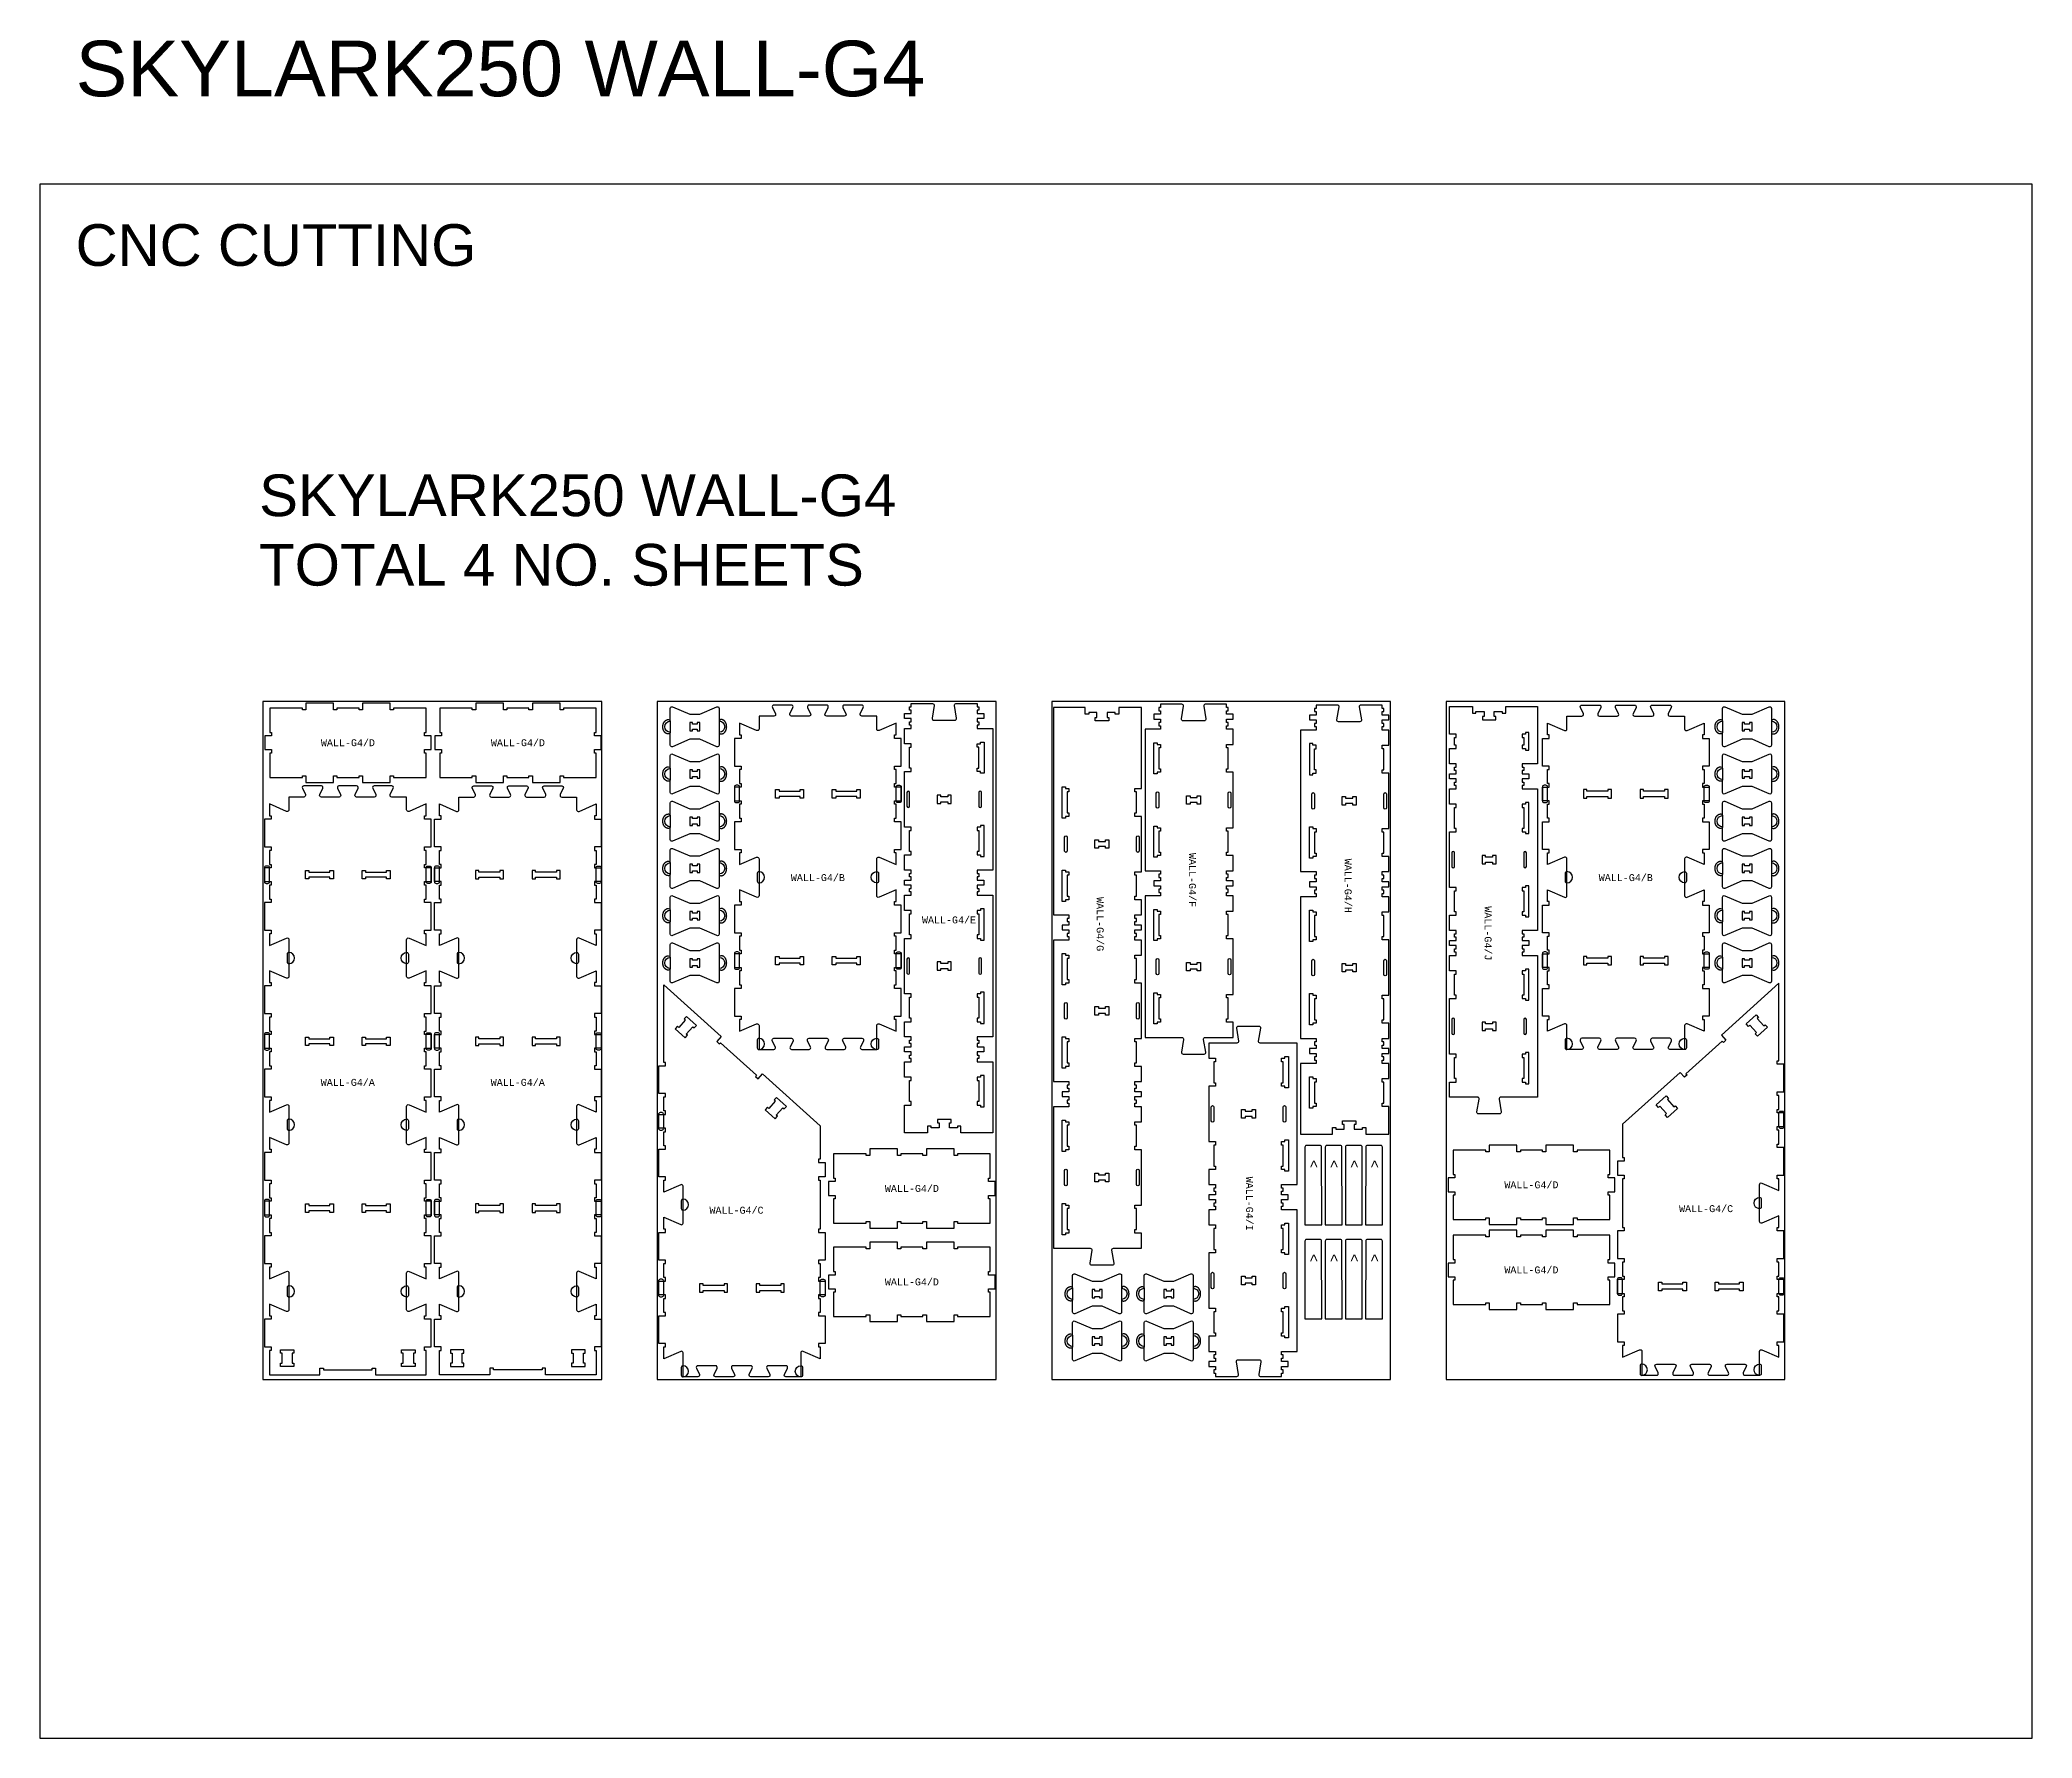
# Model space of a CAD drawing. Extents: x 0 to 12772, y 0 to 23683.
# Drawn here: x 0 to 7173, y 0 to 6113 of the extents above; entities that cross this region are included whole.
import ezdxf

# ---------------------------------------------------------------- set-up
doc = ezdxf.new("R2010")
doc.units = 0
for name, color, linetype in [('0_SHEET_SPRUCEPLY_2440X122', 1, 'CONTINUOUS'), ('1_ANYTOOL_1MMDEEP_LABELS_S', 2, 'CONTINUOUS'), ('3_ANYTOOL_CUTTHROUGH_INSID', 4, 'CONTINUOUS'), ('4_ANYTOOL_CUTTHROUGH_OUTSI', 5, 'CONTINUOUS'), ('5_ANYTOOL_HALF_MILL_9MM_IN', 3, 'CONTINUOUS'), ('DONOTCUT', 7, 'CONTINUOUS')]:
    doc.layers.add(name, color=color, linetype=linetype)
doc.styles.add('ARIAL_REGULAR', font='')
doc.styles.add('MONOTXT_REGULAR', font='')
doc.styles.get('ARIAL_REGULAR').set_extended_font_data('Arial')
doc.styles.get('MONOTXT_REGULAR').set_extended_font_data('Monotxt')

msp = doc.modelspace()

# ---------------------------------------------------------------- texts
at = {"layer": '1_ANYTOOL_1MMDEEP_LABELS_S', "char_height": 25, "attachment_point": 5, "style": 'MONOTXT_REGULAR'}
for s, insert, width in [('WALL-G4/D', (1109.3, 3582.9), 486.757), ('WALL-G4/D', (1721.3, 3582.9), 486.757), ('WALL-G4/B', (2801.2, 3097.3), 486.757), ('WALL-G4/B', (5710, 3097.3), 486.757), ('WALL-G4/E', (3273.3, 2945.1), 486.216), ('WALL-G4/A', (1108.7, 2360.3), 486.757), ('WALL-G4/A', (1720.7, 2360.3), 486.757), ('WALL-G4/D', (3139.7, 1978.5), 486.757), ('WALL-G4/D', (5370.2, 1991.5), 486.757), ('WALL-G4/C', (2508.3, 1900.1), 486.486), ('WALL-G4/C', (5999.2, 1905.7), 486.486), ('WALL-G4/D', (3139.7, 1642.1), 486.757), ('WALL-G4/D', (5370.2, 1685.3), 486.757)]:
    msp.add_mtext(s, dxfattribs=dict(at, insert=insert, width=width))
at = {"layer": '1_ANYTOOL_1MMDEEP_LABELS_S', "rotation": 270, "style": 'MONOTXT_REGULAR'}
for s, insert, char_height, width, attachment_point in [('WALL-G4/F', (4149.8, 3088.8), 25, 486.216, 5), ('WALL-G4/H', (4710.2, 3068.1), 25, 486.757, 5), ('WALL-G4/G', (3817.5, 2930.1), 25, 486.757, 5), ('WALL-G4/J', (5214.1, 2896.8), 25, 486.757, 5), ('WALL-G4/I', (4355.5, 1923.5), 25, 477.838, 5), ('<', (4604.3, 2081.5, 0), 35, 117.676, 1), ('<', (4677.3, 2081.5, 0), 35, 117.676, 1), ('<', (4750.3, 2081.5, 0), 35, 117.676, 1), ('<', (4823.3, 2081.5, 0), 35, 117.676, 1), ('<', (4604.3, 1743.6, 0), 35, 117.676, 1), ('<', (4677.3, 1743.6, 0), 35, 117.676, 1), ('<', (4750.3, 1743.6, 0), 35, 117.676, 1), ('<', (4823.3, 1743.6, 0), 35, 117.676, 1)]:
    msp.add_mtext(s, dxfattribs=dict(at, insert=insert, char_height=char_height, width=width, attachment_point=attachment_point))
at = {"layer": 'DONOTCUT', "attachment_point": 1, "style": 'ARIAL_REGULAR'}
for s, insert, char_height, width in [('SKYLARK250 WALL-G4', (128.7, 6110, 0), 200, 6465.217), ('CNC CUTTING', (128.7, 5449.5, 0), 150, 3150), ('{\\fArial;SKYLARK250 WALL-G4}\\P{\\fArial;TOTAL 4 NO. SHEETS}', (789.6, 4548.6, 0), 150, 4848.913)]:
    msp.add_mtext(s, dxfattribs=dict(at, insert=insert, char_height=char_height, width=width))

# ---------------------------------------------------------------- linework, layer by layer
at = {"layer": '0_SHEET_SPRUCEPLY_2440X122'}
for points in [[(803, 1290.9), (2023, 1290.9), (2023, 3730.9), (803, 3730.9)], [(2223, 1290.9), (3443, 1290.9), (3443, 3730.9), (2223, 3730.9)], [(3643, 1290.9), (4863, 1290.9), (4863, 3730.9), (3643, 3730.9)], [(5063, 1290.9), (6283, 1290.9), (6283, 3730.9), (5063, 3730.9)]]:
    msp.add_lwpolyline(points, close=True, dxfattribs=at)
at = {"layer": '3_ANYTOOL_CUTTHROUGH_INSID'}
for points in [[(2366.4, 3649.8), (2349.4, 3649.8), (2349.4, 3655.5), (2339.9, 3655.5), (2339.9, 3625.5), (2349.4, 3625.5), (2349.4, 3631.3), (2366.4, 3631.3), (2366.4, 3625.6), (2375.9, 3625.6), (2375.9, 3655.6), (2366.4, 3655.6)], [(5336.5, 3613.8), (5336.5, 3601.3), (5342.5, 3601.3), (5342.5, 3574.3), (5336.5, 3574.3), (5336.5, 3561.8), (5348.5, 3561.8), (5348.5, 3555.8), (5361, 3555.8), (5361, 3619.8), (5348.5, 3619.8), (5348.5, 3613.8)], [(6154.9, 3649.8), (6137.9, 3649.8), (6137.9, 3655.5), (6128.4, 3655.5), (6128.4, 3625.5), (6137.9, 3625.5), (6137.9, 3631.3), (6154.9, 3631.3), (6154.9, 3625.6), (6164.4, 3625.6), (6164.4, 3655.6), (6154.9, 3655.6)], [(3399.5, 3472.9), (3387, 3472.9), (3387, 3478.9), (3375, 3478.9), (3375, 3491.4), (3381, 3491.4), (3381, 3566.9), (3375, 3566.9), (3375, 3579.4), (3387, 3579.4), (3387, 3585.4), (3399.5, 3585.4)], [(4035.2, 3577.2), (4035.2, 3564.7), (4029.2, 3564.7), (4029.2, 3489.2), (4035.2, 3489.2), (4035.2, 3476.7), (4023.2, 3476.7), (4023.2, 3470.7), (4010.7, 3470.7), (4010.7, 3583.2), (4023.2, 3583.2), (4023.2, 3577.2)], [(4570.7, 3467.4), (4583.2, 3467.4), (4583.2, 3473.4), (4595.2, 3473.4), (4595.2, 3485.9), (4589.2, 3485.9), (4589.2, 3561.4), (4595.2, 3561.4), (4595.2, 3573.9), (4583.2, 3573.9), (4583.2, 3579.9), (4570.7, 3579.9)], [(2366.4, 3479.8), (2349.4, 3479.8), (2349.4, 3485.5), (2339.9, 3485.5), (2339.9, 3455.5), (2349.4, 3455.5), (2349.4, 3461.3), (2366.4, 3461.3), (2366.4, 3455.6), (2375.9, 3455.6), (2375.9, 3485.6), (2366.4, 3485.6)], [(6154.9, 3479.8), (6137.9, 3479.8), (6137.9, 3485.5), (6128.4, 3485.5), (6128.4, 3455.5), (6137.9, 3455.5), (6137.9, 3461.3), (6154.9, 3461.3), (6154.9, 3455.6), (6164.4, 3455.6), (6164.4, 3485.6), (6154.9, 3485.6)], [(2661.5, 3383.6), (2649, 3383.6), (2649, 3414.1), (2661.5, 3414.1), (2661.5, 3408.1), (2737, 3408.1), (2737, 3414.1), (2749.5, 3414.1), (2749.5, 3383.6), (2737, 3383.6), (2737, 3389.6), (2661.5, 3389.6)], [(2865.5, 3383.6), (2853, 3383.6), (2853, 3414.1), (2865.5, 3414.1), (2865.5, 3408.1), (2941, 3408.1), (2941, 3414.1), (2953.5, 3414.1), (2953.5, 3383.6), (2941, 3383.6), (2941, 3389.6), (2865.5, 3389.6)], [(3269, 3394.4), (3269, 3388.4), (3243.5, 3388.4), (3243.5, 3394.4), (3231, 3394.4), (3231, 3363.9), (3243.5, 3363.9), (3243.5, 3369.9), (3269, 3369.9), (3269, 3363.9), (3281.5, 3363.9), (3281.5, 3394.4)], [(3705.2, 3418.4), (3705.2, 3405.9), (3699.2, 3405.9), (3699.2, 3330.4), (3705.2, 3330.4), (3705.2, 3317.9), (3693.2, 3317.9), (3693.2, 3311.9), (3680.7, 3311.9), (3680.7, 3424.4), (3693.2, 3424.4), (3693.2, 3418.4)], [(4141.2, 3392.2), (4141.2, 3386.2), (4166.7, 3386.2), (4166.7, 3392.2), (4179.2, 3392.2), (4179.2, 3361.7), (4166.7, 3361.7), (4166.7, 3367.7), (4141.2, 3367.7), (4141.2, 3361.7), (4128.7, 3361.7), (4128.7, 3392.2)], [(4701.2, 3388.9), (4701.2, 3382.9), (4726.7, 3382.9), (4726.7, 3388.9), (4739.2, 3388.9), (4739.2, 3358.4), (4726.7, 3358.4), (4726.7, 3364.4), (4701.2, 3364.4), (4701.2, 3358.4), (4688.7, 3358.4), (4688.7, 3388.9)], [(5645.8, 3383.6), (5658.3, 3383.6), (5658.3, 3414.1), (5645.8, 3414.1), (5645.8, 3408.1), (5570.3, 3408.1), (5570.3, 3414.1), (5557.8, 3414.1), (5557.8, 3383.6), (5570.3, 3383.6), (5570.3, 3389.6), (5645.8, 3389.6)], [(5849.8, 3383.6), (5862.3, 3383.6), (5862.3, 3414.1), (5849.8, 3414.1), (5849.8, 3408.1), (5774.3, 3408.1), (5774.3, 3414.1), (5761.8, 3414.1), (5761.8, 3383.6), (5774.3, 3383.6), (5774.3, 3389.6), (5849.8, 3389.6)], [(2366.4, 3309.8), (2349.4, 3309.8), (2349.4, 3315.5), (2339.9, 3315.5), (2339.9, 3285.5), (2349.4, 3285.5), (2349.4, 3291.3), (2366.4, 3291.3), (2366.4, 3285.6), (2375.9, 3285.6), (2375.9, 3315.6), (2366.4, 3315.6)], [(5336.5, 3362.3), (5336.5, 3349.8), (5342.5, 3349.8), (5342.5, 3274.3), (5336.5, 3274.3), (5336.5, 3261.8), (5348.5, 3261.8), (5348.5, 3255.8), (5361, 3255.8), (5361, 3368.3), (5348.5, 3368.3), (5348.5, 3362.3)], [(6154.9, 3309.8), (6137.9, 3309.8), (6137.9, 3315.5), (6128.4, 3315.5), (6128.4, 3285.5), (6137.9, 3285.5), (6137.9, 3291.3), (6154.9, 3291.3), (6154.9, 3285.6), (6164.4, 3285.6), (6164.4, 3315.6), (6154.9, 3315.6)], [(3399.5, 3172.9), (3399.5, 3285.4), (3387, 3285.4), (3387, 3279.4), (3375, 3279.4), (3375, 3266.9), (3381, 3266.9), (3381, 3191.4), (3375, 3191.4), (3375, 3178.9), (3387, 3178.9), (3387, 3172.9)], [(3811.2, 3233.4), (3811.2, 3227.4), (3836.7, 3227.4), (3836.7, 3233.4), (3849.2, 3233.4), (3849.2, 3202.9), (3836.7, 3202.9), (3836.7, 3208.9), (3811.2, 3208.9), (3811.2, 3202.9), (3798.7, 3202.9), (3798.7, 3233.4)], [(4010.7, 3283.2), (4023.2, 3283.2), (4023.2, 3277.2), (4035.2, 3277.2), (4035.2, 3264.7), (4029.2, 3264.7), (4029.2, 3189.2), (4035.2, 3189.2), (4035.2, 3176.7), (4023.2, 3176.7), (4023.2, 3170.7), (4010.7, 3170.7)], [(4570.7, 3167.4), (4570.7, 3279.9), (4583.2, 3279.9), (4583.2, 3273.9), (4595.2, 3273.9), (4595.2, 3261.4), (4589.2, 3261.4), (4589.2, 3185.9), (4595.2, 3185.9), (4595.2, 3173.4), (4583.2, 3173.4), (4583.2, 3167.4)], [(5230.5, 3177.3), (5230.5, 3171.3), (5205, 3171.3), (5205, 3177.3), (5192.5, 3177.3), (5192.5, 3146.8), (5205, 3146.8), (5205, 3152.8), (5230.5, 3152.8), (5230.5, 3146.8), (5243, 3146.8), (5243, 3177.3)], [(969, 3092.6), (956.5, 3092.6), (956.5, 3123.1), (969, 3123.1), (969, 3117.1), (1044.5, 3117.1), (1044.5, 3123.1), (1057, 3123.1), (1057, 3092.6), (1044.5, 3092.6), (1044.5, 3098.6), (969, 3098.6)], [(1173, 3092.6), (1160.5, 3092.6), (1160.5, 3123.1), (1173, 3123.1), (1173, 3117.1), (1248.5, 3117.1), (1248.5, 3123.1), (1261, 3123.1), (1261, 3092.6), (1248.5, 3092.6), (1248.5, 3098.6), (1173, 3098.6)], [(1656.5, 3092.6), (1669, 3092.6), (1669, 3123.1), (1656.5, 3123.1), (1656.5, 3117.1), (1581, 3117.1), (1581, 3123.1), (1568.5, 3123.1), (1568.5, 3092.6), (1581, 3092.6), (1581, 3098.6), (1656.5, 3098.6)], [(1860.5, 3092.6), (1873, 3092.6), (1873, 3123.1), (1860.5, 3123.1), (1860.5, 3117.1), (1785, 3117.1), (1785, 3123.1), (1772.5, 3123.1), (1772.5, 3092.6), (1785, 3092.6), (1785, 3098.6), (1860.5, 3098.6)], [(2366.4, 3139.8), (2349.4, 3139.8), (2349.4, 3145.5), (2339.9, 3145.5), (2339.9, 3115.5), (2349.4, 3115.5), (2349.4, 3121.3), (2366.4, 3121.3), (2366.4, 3115.6), (2375.9, 3115.6), (2375.9, 3145.6), (2366.4, 3145.6)], [(3705.2, 3118.4), (3705.2, 3105.9), (3699.2, 3105.9), (3699.2, 3030.4), (3705.2, 3030.4), (3705.2, 3017.9), (3693.2, 3017.9), (3693.2, 3011.9), (3680.7, 3011.9), (3680.7, 3124.4), (3693.2, 3124.4), (3693.2, 3118.4)], [(6154.9, 3139.8), (6137.9, 3139.8), (6137.9, 3145.5), (6128.4, 3145.5), (6128.4, 3115.5), (6137.9, 3115.5), (6137.9, 3121.3), (6154.9, 3121.3), (6154.9, 3115.6), (6164.4, 3115.6), (6164.4, 3145.6), (6154.9, 3145.6)], [(5336.5, 3062.3), (5336.5, 3049.8), (5342.5, 3049.8), (5342.5, 2974.3), (5336.5, 2974.3), (5336.5, 2961.8), (5348.5, 2961.8), (5348.5, 2955.8), (5361, 2955.8), (5361, 3068.3), (5348.5, 3068.3), (5348.5, 3062.3)], [(2366.4, 2969.8), (2349.4, 2969.8), (2349.4, 2975.5), (2339.9, 2975.5), (2339.9, 2945.5), (2349.4, 2945.5), (2349.4, 2951.3), (2366.4, 2951.3), (2366.4, 2945.6), (2375.9, 2945.6), (2375.9, 2975.6), (2366.4, 2975.6)], [(3399.5, 2872.9), (3399.5, 2985.4), (3387, 2985.4), (3387, 2979.4), (3375, 2979.4), (3375, 2966.9), (3381, 2966.9), (3381, 2891.4), (3375, 2891.4), (3375, 2878.9), (3387, 2878.9), (3387, 2872.9)], [(4023.2, 2977.2), (4035.2, 2977.2), (4035.2, 2964.7), (4029.2, 2964.7), (4029.2, 2889.2), (4035.2, 2889.2), (4035.2, 2876.7), (4023.2, 2876.7), (4023.2, 2870.7), (4010.7, 2870.7), (4010.7, 2983.2), (4023.2, 2983.2)], [(4570.7, 2867.4), (4570.7, 2979.9), (4583.2, 2979.9), (4583.2, 2973.9), (4595.2, 2973.9), (4595.2, 2961.4), (4589.2, 2961.4), (4589.2, 2885.9), (4595.2, 2885.9), (4595.2, 2873.4), (4583.2, 2873.4), (4583.2, 2867.4)], [(6154.9, 2969.8), (6137.9, 2969.8), (6137.9, 2975.5), (6128.4, 2975.5), (6128.4, 2945.5), (6137.9, 2945.5), (6137.9, 2951.3), (6154.9, 2951.3), (6154.9, 2945.6), (6164.4, 2945.6), (6164.4, 2975.6), (6154.9, 2975.6)], [(2366.4, 2799.8), (2349.4, 2799.8), (2349.4, 2805.5), (2339.9, 2805.5), (2339.9, 2775.5), (2349.4, 2775.5), (2349.4, 2781.3), (2366.4, 2781.3), (2366.4, 2775.6), (2375.9, 2775.6), (2375.9, 2805.6), (2366.4, 2805.6)], [(2661.5, 2783.6), (2649, 2783.6), (2649, 2814.1), (2661.5, 2814.1), (2661.5, 2808.1), (2737, 2808.1), (2737, 2814.1), (2749.5, 2814.1), (2749.5, 2783.6), (2737, 2783.6), (2737, 2789.6), (2661.5, 2789.6)], [(2865.5, 2783.6), (2853, 2783.6), (2853, 2814.1), (2865.5, 2814.1), (2865.5, 2808.1), (2941, 2808.1), (2941, 2814.1), (2953.5, 2814.1), (2953.5, 2783.6), (2941, 2783.6), (2941, 2789.6), (2865.5, 2789.6)], [(3705.2, 2818.4), (3705.2, 2805.9), (3699.2, 2805.9), (3699.2, 2730.4), (3705.2, 2730.4), (3705.2, 2717.9), (3693.2, 2717.9), (3693.2, 2711.9), (3680.7, 2711.9), (3680.7, 2824.4), (3693.2, 2824.4), (3693.2, 2818.4)], [(5645.8, 2783.6), (5658.3, 2783.6), (5658.3, 2814.1), (5645.8, 2814.1), (5645.8, 2808.1), (5570.3, 2808.1), (5570.3, 2814.1), (5557.8, 2814.1), (5557.8, 2783.6), (5570.3, 2783.6), (5570.3, 2789.6), (5645.8, 2789.6)], [(5849.8, 2783.6), (5862.3, 2783.6), (5862.3, 2814.1), (5849.8, 2814.1), (5849.8, 2808.1), (5774.3, 2808.1), (5774.3, 2814.1), (5761.8, 2814.1), (5761.8, 2783.6), (5774.3, 2783.6), (5774.3, 2789.6), (5849.8, 2789.6)], [(6154.9, 2799.8), (6137.9, 2799.8), (6137.9, 2805.5), (6128.4, 2805.5), (6128.4, 2775.5), (6137.9, 2775.5), (6137.9, 2781.3), (6154.9, 2781.3), (6154.9, 2775.6), (6164.4, 2775.6), (6164.4, 2805.6), (6154.9, 2805.6)], [(3243.5, 2763.9), (3243.5, 2769.9), (3269, 2769.9), (3269, 2763.9), (3281.5, 2763.9), (3281.5, 2794.4), (3269, 2794.4), (3269, 2788.4), (3243.5, 2788.4), (3243.5, 2794.4), (3231, 2794.4), (3231, 2763.9)], [(4141.2, 2792.2), (4141.2, 2786.2), (4166.7, 2786.2), (4166.7, 2792.2), (4179.2, 2792.2), (4179.2, 2761.7), (4166.7, 2761.7), (4166.7, 2767.7), (4141.2, 2767.7), (4141.2, 2761.7), (4128.7, 2761.7), (4128.7, 2792.2)], [(4726.7, 2758.4), (4726.7, 2764.4), (4701.2, 2764.4), (4701.2, 2758.4), (4688.7, 2758.4), (4688.7, 2788.9), (4701.2, 2788.9), (4701.2, 2782.9), (4726.7, 2782.9), (4726.7, 2788.9), (4739.2, 2788.9), (4739.2, 2758.4)], [(5336.5, 2762.3), (5336.5, 2749.8), (5342.5, 2749.8), (5342.5, 2674.3), (5336.5, 2674.3), (5336.5, 2661.8), (5348.5, 2661.8), (5348.5, 2655.8), (5361, 2655.8), (5361, 2768.3), (5348.5, 2768.3), (5348.5, 2762.3)], [(3399.5, 2572.9), (3399.5, 2685.4), (3387, 2685.4), (3387, 2679.4), (3375, 2679.4), (3375, 2666.9), (3381, 2666.9), (3381, 2591.4), (3375, 2591.4), (3375, 2578.9), (3387, 2578.9), (3387, 2572.9)], [(4010.7, 2570.7), (4010.7, 2683.2), (4023.2, 2683.2), (4023.2, 2677.2), (4035.2, 2677.2), (4035.2, 2664.7), (4029.2, 2664.7), (4029.2, 2589.2), (4035.2, 2589.2), (4035.2, 2576.7), (4023.2, 2576.7), (4023.2, 2570.7)], [(4570.7, 2567.4), (4570.7, 2679.9), (4583.2, 2679.9), (4583.2, 2673.9), (4595.2, 2673.9), (4595.2, 2661.4), (4589.2, 2661.4), (4589.2, 2585.9), (4595.2, 2585.9), (4595.2, 2573.4), (4583.2, 2573.4), (4583.2, 2567.4)], [(2327.3, 2534), (2351, 2560.4), (2355.5, 2556.4), (2363.8, 2565.7), (2327.8, 2598.1), (2319.4, 2588.9), (2323.9, 2584.8), (2300.1, 2558.5), (2295.7, 2562.5), (2287.3, 2553.2), (2323.4, 2520.7), (2331.7, 2530)], [(3811.2, 2633.4), (3811.2, 2627.4), (3836.7, 2627.4), (3836.7, 2633.4), (3849.2, 2633.4), (3849.2, 2602.9), (3836.7, 2602.9), (3836.7, 2608.9), (3811.2, 2608.9), (3811.2, 2602.9), (3798.7, 2602.9), (3798.7, 2633.4)], [(6180.2, 2539.6), (6156.4, 2566), (6152, 2562), (6143.6, 2571.3), (6179.7, 2603.7), (6188, 2594.5), (6183.6, 2590.4), (6207.3, 2564.1), (6211.8, 2568.1), (6220.1, 2558.8), (6184.1, 2526.3), (6175.7, 2535.6)], [(956.5, 2492.9), (956.5, 2523.1), (969, 2523.1), (969, 2517.1), (1044.5, 2517.1), (1044.5, 2523.1), (1057, 2523.1), (1057, 2492.6), (1044.5, 2492.6), (1044.5, 2498.6), (969, 2498.6), (969, 2492.6), (956.5, 2492.6)], [(1261, 2522.9), (1261, 2492.6), (1248.5, 2492.6), (1248.5, 2498.6), (1173, 2498.6), (1173, 2492.6), (1160.5, 2492.6), (1160.5, 2523.1), (1173, 2523.1), (1173, 2517.1), (1248.5, 2517.1), (1248.5, 2523.1), (1261, 2523.1)], [(1568.5, 2522.9), (1568.5, 2492.6), (1581, 2492.6), (1581, 2498.6), (1656.5, 2498.6), (1656.5, 2492.6), (1669, 2492.6), (1669, 2523.1), (1656.5, 2523.1), (1656.5, 2517.1), (1581, 2517.1), (1581, 2523.1), (1568.5, 2523.1)], [(1873, 2492.9), (1873, 2523.1), (1860.5, 2523.1), (1860.5, 2517.1), (1785, 2517.1), (1785, 2523.1), (1772.5, 2523.1), (1772.5, 2492.6), (1785, 2492.6), (1785, 2498.6), (1860.5, 2498.6), (1860.5, 2492.6), (1873, 2492.6)], [(3705.2, 2518.4), (3705.2, 2505.9), (3699.2, 2505.9), (3699.2, 2430.4), (3705.2, 2430.4), (3705.2, 2417.9), (3693.2, 2417.9), (3693.2, 2411.9), (3680.7, 2411.9), (3680.7, 2524.4), (3693.2, 2524.4), (3693.2, 2518.4)], [(5230.5, 2577.3), (5230.5, 2571.3), (5205, 2571.3), (5205, 2577.3), (5192.5, 2577.3), (5192.5, 2546.8), (5205, 2546.8), (5205, 2552.8), (5230.5, 2552.8), (5230.5, 2546.8), (5243, 2546.8), (5243, 2577.3)], [(4495.2, 2453.3), (4495.2, 2340.8), (4482.7, 2340.8), (4482.7, 2346.8), (4470.7, 2346.8), (4470.7, 2359.3), (4476.7, 2359.3), (4476.7, 2434.8), (4470.7, 2434.8), (4470.7, 2447.3), (4482.7, 2447.3), (4482.7, 2453.3)], [(5336.5, 2462.3), (5336.5, 2449.8), (5342.5, 2449.8), (5342.5, 2374.3), (5336.5, 2374.3), (5336.5, 2361.8), (5348.5, 2361.8), (5348.5, 2355.8), (5361, 2355.8), (5361, 2468.3), (5348.5, 2468.3), (5348.5, 2462.3)], [(3387, 2385.4), (3387, 2379.4), (3375, 2379.4), (3375, 2366.9), (3381, 2366.9), (3381, 2291.4), (3375, 2291.4), (3375, 2278.9), (3387, 2278.9), (3387, 2272.9), (3399.5, 2272.9), (3399.5, 2385.4)], [(4583.2, 2379.9), (4583.2, 2373.9), (4595.2, 2373.9), (4595.2, 2361.4), (4589.2, 2361.4), (4589.2, 2285.9), (4595.2, 2285.9), (4595.2, 2273.4), (4583.2, 2273.4), (4583.2, 2267.4), (4570.7, 2267.4), (4570.7, 2379.9)], [(2643.4, 2297.1), (2647.9, 2293.1), (2624.2, 2266.7), (2619.7, 2270.7), (2611.3, 2261.4), (2647.4, 2229), (2655.7, 2238.3), (2651.3, 2242.3), (2675, 2268.7), (2679.5, 2264.7), (2687.9, 2273.9), (2651.8, 2306.4)], [(5864, 2302.7), (5859.6, 2298.7), (5883.3, 2272.3), (5887.8, 2276.3), (5896.1, 2267), (5860.1, 2234.6), (5851.7, 2243.9), (5856.2, 2247.9), (5832.4, 2274.3), (5828, 2270.3), (5819.6, 2279.5), (5855.6, 2312)], [(3705.2, 2218.4), (3705.2, 2205.9), (3699.2, 2205.9), (3699.2, 2130.4), (3705.2, 2130.4), (3705.2, 2117.9), (3693.2, 2117.9), (3693.2, 2111.9), (3680.7, 2111.9), (3680.7, 2224.4), (3693.2, 2224.4), (3693.2, 2218.4)], [(4364.7, 2231.8), (4364.7, 2237.8), (4339.2, 2237.8), (4339.2, 2231.8), (4326.7, 2231.8), (4326.7, 2262.3), (4339.2, 2262.3), (4339.2, 2256.3), (4364.7, 2256.3), (4364.7, 2262.3), (4377.2, 2262.3), (4377.2, 2231.8)], [(4470.7, 2046.8), (4470.7, 2059.3), (4476.7, 2059.3), (4476.7, 2134.8), (4470.7, 2134.8), (4470.7, 2147.3), (4482.7, 2147.3), (4482.7, 2153.3), (4495.2, 2153.3), (4495.2, 2040.8), (4482.7, 2040.8), (4482.7, 2046.8)], [(3811.2, 2033.4), (3811.2, 2027.4), (3836.7, 2027.4), (3836.7, 2033.4), (3849.2, 2033.4), (3849.2, 2002.9), (3836.7, 2002.9), (3836.7, 2008.9), (3811.2, 2008.9), (3811.2, 2002.9), (3798.7, 2002.9), (3798.7, 2033.4)], [(956.5, 1892.9), (956.5, 1923.1), (969, 1923.1), (969, 1917.1), (1044.5, 1917.1), (1044.5, 1923.1), (1057, 1923.1), (1057, 1892.6), (1044.5, 1892.6), (1044.5, 1898.6), (969, 1898.6), (969, 1892.6), (956.5, 1892.6)], [(1261, 1922.9), (1261, 1892.6), (1248.5, 1892.6), (1248.5, 1898.6), (1173, 1898.6), (1173, 1892.6), (1160.5, 1892.6), (1160.5, 1923.1), (1173, 1923.1), (1173, 1917.1), (1248.5, 1917.1), (1248.5, 1923.1), (1261, 1923.1)], [(1568.5, 1922.9), (1568.5, 1892.6), (1581, 1892.6), (1581, 1898.6), (1656.5, 1898.6), (1656.5, 1892.6), (1669, 1892.6), (1669, 1923.1), (1656.5, 1923.1), (1656.5, 1917.1), (1581, 1917.1), (1581, 1923.1), (1568.5, 1923.1)], [(1873, 1892.9), (1873, 1923.1), (1860.5, 1923.1), (1860.5, 1917.1), (1785, 1917.1), (1785, 1923.1), (1772.5, 1923.1), (1772.5, 1892.6), (1785, 1892.6), (1785, 1898.6), (1860.5, 1898.6), (1860.5, 1892.6), (1873, 1892.6)], [(3705.2, 1918.4), (3705.2, 1905.9), (3699.2, 1905.9), (3699.2, 1830.4), (3705.2, 1830.4), (3705.2, 1817.9), (3693.2, 1817.9), (3693.2, 1811.9), (3680.7, 1811.9), (3680.7, 1924.4), (3693.2, 1924.4), (3693.2, 1918.4)], [(4470.7, 1746.8), (4470.7, 1759.3), (4476.7, 1759.3), (4476.7, 1834.8), (4470.7, 1834.8), (4470.7, 1847.3), (4482.7, 1847.3), (4482.7, 1853.3), (4495.2, 1853.3), (4495.2, 1740.8), (4482.7, 1740.8), (4482.7, 1746.8)], [(4364.7, 1631.8), (4364.7, 1637.8), (4339.2, 1637.8), (4339.2, 1631.8), (4326.7, 1631.8), (4326.7, 1662.3), (4339.2, 1662.3), (4339.2, 1656.3), (4364.7, 1656.3), (4364.7, 1662.3), (4377.2, 1662.3), (4377.2, 1631.8)], [(2463.5, 1605), (2476, 1605), (2476, 1635.5), (2463.5, 1635.5), (2463.5, 1629.5), (2388, 1629.5), (2388, 1635.5), (2375.5, 1635.5), (2375.5, 1605), (2388, 1605), (2388, 1611), (2463.5, 1611)], [(2667.5, 1605), (2680, 1605), (2680, 1635.5), (2667.5, 1635.5), (2667.5, 1629.5), (2592, 1629.5), (2592, 1635.5), (2579.5, 1635.5), (2579.5, 1605), (2592, 1605), (2592, 1611), (2667.5, 1611)], [(3815, 1608.7), (3798, 1608.7), (3798, 1614.4), (3788.5, 1614.4), (3788.5, 1584.4), (3798, 1584.4), (3798, 1590.2), (3815, 1590.2), (3815, 1584.5), (3824.5, 1584.5), (3824.5, 1614.5), (3815, 1614.5)], [(4072.9, 1608.7), (4055.8, 1608.7), (4055.8, 1614.4), (4046.3, 1614.4), (4046.3, 1584.4), (4055.8, 1584.4), (4055.8, 1590.2), (4072.9, 1590.2), (4072.9, 1584.5), (4082.3, 1584.5), (4082.3, 1614.5), (4072.9, 1614.5)], [(5840, 1610.6), (5827.5, 1610.6), (5827.5, 1641.1), (5840, 1641.1), (5840, 1635.1), (5915.5, 1635.1), (5915.5, 1641.1), (5928, 1641.1), (5928, 1610.6), (5915.5, 1610.6), (5915.5, 1616.6), (5840, 1616.6)], [(6044, 1610.6), (6031.5, 1610.6), (6031.5, 1641.1), (6044, 1641.1), (6044, 1635.1), (6119.5, 1635.1), (6119.5, 1641.1), (6132, 1641.1), (6132, 1610.6), (6119.5, 1610.6), (6119.5, 1616.6), (6044, 1616.6)], [(4470.7, 1446.8), (4470.7, 1459.3), (4476.7, 1459.3), (4476.7, 1534.8), (4470.7, 1534.8), (4470.7, 1547.3), (4482.7, 1547.3), (4482.7, 1553.3), (4495.2, 1553.3), (4495.2, 1440.8), (4482.7, 1440.8), (4482.7, 1446.8)], [(3815, 1438.7), (3798, 1438.7), (3798, 1444.4), (3788.5, 1444.4), (3788.5, 1414.4), (3798, 1414.4), (3798, 1420.2), (3815, 1420.2), (3815, 1414.5), (3824.5, 1414.5), (3824.5, 1444.5), (3815, 1444.5)], [(4072.9, 1438.7), (4055.8, 1438.7), (4055.8, 1444.4), (4046.3, 1444.4), (4046.3, 1414.4), (4055.8, 1414.4), (4055.8, 1420.2), (4072.9, 1420.2), (4072.9, 1414.5), (4082.3, 1414.5), (4082.3, 1444.5), (4072.9, 1444.5)], [(872.5, 1385.6), (866.5, 1385.6), (866.5, 1398.1), (915, 1398.1), (915, 1385.6), (909, 1385.6), (909, 1350.1), (915, 1350.1), (915, 1337.6), (866.5, 1337.6), (866.5, 1350.1), (872.5, 1350.1)], [(1351, 1385.6), (1345, 1385.6), (1345, 1350.1), (1351, 1350.1), (1351, 1337.6), (1302.5, 1337.6), (1302.5, 1350.1), (1308.5, 1350.1), (1308.5, 1385.6), (1302.5, 1385.6), (1302.5, 1398.1), (1351, 1398.1)], [(1478.5, 1385.6), (1484.5, 1385.6), (1484.5, 1350.1), (1478.5, 1350.1), (1478.5, 1337.6), (1527, 1337.6), (1527, 1350.1), (1521, 1350.1), (1521, 1385.6), (1527, 1385.6), (1527, 1398.1), (1478.5, 1398.1)], [(1957, 1385.6), (1963, 1385.6), (1963, 1398.1), (1914.5, 1398.1), (1914.5, 1385.6), (1920.5, 1385.6), (1920.5, 1350.1), (1914.5, 1350.1), (1914.5, 1337.6), (1963, 1337.6), (1963, 1350.1), (1957, 1350.1)]]:
    msp.add_lwpolyline(points, close=True, dxfattribs=at)
for points in [[(3122, 3404.1), (3122, 3354.1, 1), (3131.5, 3354.1), (3131.5, 3404.1, 1)], [(3381, 3404.1), (3381, 3354.1, 1), (3390.5, 3354.1), (3390.5, 3404.1, 1)], [(4029.2, 3401.9), (4029.2, 3351.9, -1), (4019.7, 3351.9), (4019.7, 3401.9, -1)], [(4288.2, 3401.9), (4288.2, 3351.9, -1), (4278.7, 3351.9), (4278.7, 3401.9, -1)], [(4589.2, 3398.7), (4589.2, 3348.7, -1), (4579.7, 3348.7), (4579.7, 3398.7, -1)], [(4848.2, 3398.7), (4848.2, 3348.7, -1), (4838.7, 3348.7), (4838.7, 3398.7, -1)], [(3699.2, 3243.1), (3699.2, 3193.1, -1), (3689.7, 3193.1), (3689.7, 3243.1, -1)], [(3958.2, 3243.1), (3958.2, 3193.1, -1), (3948.7, 3193.1), (3948.7, 3243.1, -1)], [(5083.5, 3187), (5083.5, 3137, 1), (5093, 3137), (5093, 3187, 1)], [(5342.5, 3187), (5342.5, 3137, 1), (5352, 3137), (5352, 3187, 1)], [(3122, 2804.1), (3122, 2754.1, 1), (3131.5, 2754.1), (3131.5, 2804.1, 1)], [(3381, 2804.1), (3381, 2754.1, 1), (3390.5, 2754.1), (3390.5, 2804.1, 1)], [(4029.2, 2801.9), (4029.2, 2751.9, -1), (4019.7, 2751.9), (4019.7, 2801.9, -1)], [(4288.2, 2801.9), (4288.2, 2751.9, -1), (4278.7, 2751.9), (4278.7, 2801.9, -1)], [(4589.2, 2798.7), (4589.2, 2748.7, -1), (4579.7, 2748.7), (4579.7, 2798.7, -1)], [(4848.2, 2798.7), (4848.2, 2748.7, -1), (4838.7, 2748.7), (4838.7, 2798.7, -1)], [(3699.2, 2643.1), (3699.2, 2593.1, -1), (3689.7, 2593.1), (3689.7, 2643.1, -1)], [(3958.2, 2643.1), (3958.2, 2593.1, -1), (3948.7, 2593.1), (3948.7, 2643.1, -1)], [(5083.5, 2587), (5083.5, 2537, 1), (5093, 2537), (5093, 2587, 1)], [(5342.5, 2587), (5342.5, 2537, 1), (5352, 2537), (5352, 2587, 1)], [(4217.7, 2222), (4217.7, 2272, -1), (4227.2, 2272), (4227.2, 2222, -1)], [(4476.7, 2222), (4476.7, 2272, -1), (4486.2, 2272), (4486.2, 2222, -1)], [(3699.2, 2043.1), (3699.2, 1993.1, -1), (3689.7, 1993.1), (3689.7, 2043.1, -1)], [(3958.2, 2043.1), (3958.2, 1993.1, -1), (3948.7, 1993.1), (3948.7, 2043.1, -1)], [(4217.7, 1622), (4217.7, 1672, -1), (4227.2, 1672), (4227.2, 1622, -1)], [(4476.7, 1622), (4476.7, 1672, -1), (4486.2, 1672), (4486.2, 1622, -1)]]:
    msp.add_lwpolyline(points, format="xyb", close=True, dxfattribs=at)
at = {"layer": '4_ANYTOOL_CUTTHROUGH_OUTSI'}
for points in [[(1261.1, 3725.6), (1161.6, 3725.6), (1161.6, 3701.6), (1149.1, 3701.6), (1149.1, 3707.6), (1069.6, 3707.6), (1069.6, 3701.6), (1057.1, 3701.6), (1057.1, 3725.6), (957.6, 3725.6), (957.6, 3701.6), (945.1, 3701.6), (945.1, 3707.6), (827.6, 3707.6), (827.6, 3620.1), (833.6, 3620.1), (833.6, 3607.6), (809.6, 3607.6), (809.6, 3558.1), (833.6, 3558.1), (833.6, 3545.6), (827.6, 3545.6), (827.6, 3458.1), (945.1, 3458.1), (945.1, 3464.1), (957.6, 3464.1), (957.6, 3440.1), (1057.1, 3440.1), (1057.1, 3464.1), (1069.6, 3464.1), (1069.6, 3458.1), (1149.1, 3458.1), (1149.1, 3464.1), (1161.6, 3464.1), (1161.6, 3440.1), (1261.1, 3440.1), (1261.1, 3464.1), (1273.6, 3464.1), (1273.6, 3458.1), (1391.1, 3458.1), (1391.1, 3545.6), (1385.1, 3545.6), (1385.1, 3558.1), (1409.1, 3558.1), (1409.1, 3607.6), (1385.1, 3607.6), (1385.1, 3620.1), (1391.1, 3620.1), (1391.1, 3707.6), (1273.6, 3707.6), (1273.6, 3701.6), (1261.1, 3701.6)], [(1873.1, 3725.6), (1773.6, 3725.6), (1773.6, 3701.6), (1761.1, 3701.6), (1761.1, 3707.6), (1681.6, 3707.6), (1681.6, 3701.6), (1669.1, 3701.6), (1669.1, 3725.6), (1569.6, 3725.6), (1569.6, 3701.6), (1557.1, 3701.6), (1557.1, 3707.6), (1439.6, 3707.6), (1439.6, 3620.1), (1445.6, 3620.1), (1445.6, 3607.6), (1421.6, 3607.6), (1421.6, 3558.1), (1445.6, 3558.1), (1445.6, 3545.6), (1439.6, 3545.6), (1439.6, 3458.1), (1557.1, 3458.1), (1557.1, 3464.1), (1569.6, 3464.1), (1569.6, 3440.1), (1669.1, 3440.1), (1669.1, 3464.1), (1681.6, 3464.1), (1681.6, 3458.1), (1761.1, 3458.1), (1761.1, 3464.1), (1773.6, 3464.1), (1773.6, 3440.1), (1873.1, 3440.1), (1873.1, 3464.1), (1885.6, 3464.1), (1885.6, 3458.1), (2003.1, 3458.1), (2003.1, 3545.6), (1997.1, 3545.6), (1997.1, 3558.1), (2021.1, 3558.1), (2021.1, 3607.6), (1997.1, 3607.6), (1997.1, 3620.1), (2003.1, 3620.1), (2003.1, 3707.6), (1885.6, 3707.6), (1885.6, 3701.6), (1873.1, 3701.6)], [(3291.5, 2121.3), (3192, 2121.3), (3192, 2097.3), (3179.5, 2097.3), (3179.5, 2103.3), (3100, 2103.3), (3100, 2097.3), (3087.5, 2097.3), (3087.5, 2121.3), (2988, 2121.3), (2988, 2097.3), (2975.5, 2097.3), (2975.5, 2103.3), (2858, 2103.3), (2858, 2015.8), (2864, 2015.8), (2864, 2003.3), (2840, 2003.3), (2840, 1953.8), (2864, 1953.8), (2864, 1941.3), (2858, 1941.3), (2858, 1853.8), (2975.5, 1853.8), (2975.5, 1859.8), (2988, 1859.8), (2988, 1835.8), (3087.5, 1835.8), (3087.5, 1859.8), (3100, 1859.8), (3100, 1853.8), (3179.5, 1853.8), (3179.5, 1859.8), (3192, 1859.8), (3192, 1835.8), (3291.5, 1835.8), (3291.5, 1859.8), (3304, 1859.8), (3304, 1853.8), (3421.5, 1853.8), (3421.5, 1941.3), (3415.5, 1941.3), (3415.5, 1953.8), (3439.5, 1953.8), (3439.5, 2003.3), (3415.5, 2003.3), (3415.5, 2015.8), (3421.5, 2015.8), (3421.5, 2103.3), (3304, 2103.3), (3304, 2097.3), (3291.5, 2097.3)], [(5522, 2134.3), (5422.5, 2134.3), (5422.5, 2110.3), (5410, 2110.3), (5410, 2116.3), (5330.5, 2116.3), (5330.5, 2110.3), (5318, 2110.3), (5318, 2134.3), (5218.5, 2134.3), (5218.5, 2110.3), (5206, 2110.3), (5206, 2116.3), (5088.5, 2116.3), (5088.5, 2028.8), (5094.5, 2028.8), (5094.5, 2016.3), (5070.5, 2016.3), (5070.5, 1966.8), (5094.5, 1966.8), (5094.5, 1954.3), (5088.5, 1954.3), (5088.5, 1866.8), (5206, 1866.8), (5206, 1872.8), (5218.5, 1872.8), (5218.5, 1848.8), (5318, 1848.8), (5318, 1872.8), (5330.5, 1872.8), (5330.5, 1866.8), (5410, 1866.8), (5410, 1872.8), (5422.5, 1872.8), (5422.5, 1848.8), (5522, 1848.8), (5522, 1872.8), (5534.5, 1872.8), (5534.5, 1866.8), (5652, 1866.8), (5652, 1954.3), (5646, 1954.3), (5646, 1966.8), (5670, 1966.8), (5670, 2016.3), (5646, 2016.3), (5646, 2028.8), (5652, 2028.8), (5652, 2116.3), (5534.5, 2116.3), (5534.5, 2110.3), (5522, 2110.3)], [(5522, 1828.1), (5422.5, 1828.1), (5422.5, 1804.1), (5410, 1804.1), (5410, 1810.1), (5330.5, 1810.1), (5330.5, 1804.1), (5318, 1804.1), (5318, 1828.1), (5218.5, 1828.1), (5218.5, 1804.1), (5206, 1804.1), (5206, 1810.1), (5088.5, 1810.1), (5088.5, 1722.6), (5094.5, 1722.6), (5094.5, 1710.1), (5070.5, 1710.1), (5070.5, 1660.6), (5094.5, 1660.6), (5094.5, 1648.1), (5088.5, 1648.1), (5088.5, 1560.6), (5206, 1560.6), (5206, 1566.6), (5218.5, 1566.6), (5218.5, 1542.6), (5318, 1542.6), (5318, 1566.6), (5330.5, 1566.6), (5330.5, 1560.6), (5410, 1560.6), (5410, 1566.6), (5422.5, 1566.6), (5422.5, 1542.6), (5522, 1542.6), (5522, 1566.6), (5534.5, 1566.6), (5534.5, 1560.6), (5652, 1560.6), (5652, 1648.1), (5646, 1648.1), (5646, 1660.6), (5670, 1660.6), (5670, 1710.1), (5646, 1710.1), (5646, 1722.6), (5652, 1722.6), (5652, 1810.1), (5534.5, 1810.1), (5534.5, 1804.1), (5522, 1804.1)], [(3291.5, 1784.9), (3192, 1784.9), (3192, 1760.9), (3179.5, 1760.9), (3179.5, 1766.9), (3100, 1766.9), (3100, 1760.9), (3087.5, 1760.9), (3087.5, 1784.9), (2988, 1784.9), (2988, 1760.9), (2975.5, 1760.9), (2975.5, 1766.9), (2858, 1766.9), (2858, 1679.4), (2864, 1679.4), (2864, 1666.9), (2840, 1666.9), (2840, 1617.4), (2864, 1617.4), (2864, 1604.9), (2858, 1604.9), (2858, 1517.4), (2975.5, 1517.4), (2975.5, 1523.4), (2988, 1523.4), (2988, 1499.4), (3087.5, 1499.4), (3087.5, 1523.4), (3100, 1523.4), (3100, 1517.4), (3179.5, 1517.4), (3179.5, 1523.4), (3192, 1523.4), (3192, 1499.4), (3291.5, 1499.4), (3291.5, 1523.4), (3304, 1523.4), (3304, 1517.4), (3421.5, 1517.4), (3421.5, 1604.9), (3415.5, 1604.9), (3415.5, 1617.4), (3439.5, 1617.4), (3439.5, 1666.9), (3415.5, 1666.9), (3415.5, 1679.4), (3421.5, 1679.4), (3421.5, 1766.9), (3304, 1766.9), (3304, 1760.9), (3291.5, 1760.9)]]:
    msp.add_lwpolyline(points, close=True, dxfattribs=at)
for points in [[(2445.9, 3574.3, -0.539734), (2437.5, 3568.8), (2375.9, 3595.5), (2339.9, 3595.5), (2278.3, 3568.8, -0.539734), (2269.9, 3574.3), (2269.9, 3620.5, -1), (2269.9, 3660.5), (2269.9, 3706.7, -0.539734), (2278.3, 3712.2), (2339.9, 3685.5), (2375.9, 3685.5), (2437.5, 3712.2, -0.539734), (2445.9, 3706.7), (2445.9, 3660.5, -1), (2445.9, 3620.5)], [(3083, 3053.5), (3021.7, 3027, -0.539734), (3013, 3032.7), (3013, 3165.1, -0.539734), (3021.7, 3170.8), (3083, 3144.3), (3083, 3186.6), (3077, 3186.6), (3077, 3199.1), (3101, 3199.1), (3101, 3298.6), (3077, 3298.6), (3077, 3311.1), (3083, 3311.1), (3083, 3361.6), (3077, 3361.6), (3077, 3374.1), (3101, 3374.1), (3101, 3423.6), (3077, 3423.6), (3077, 3436.1), (3083, 3436.1), (3083, 3486.6), (3077, 3486.6), (3077, 3499.1), (3101, 3499.1), (3101, 3598.6), (3077, 3598.6), (3077, 3611.1), (3083, 3611.1), (3083, 3653.5), (3021.7, 3627), (3021.7, 3627, -0.539734), (3013, 3632.7), (3013, 3678.6), (2959.6, 3678.6), (2959.6, 3678.6, -0.551268), (2953.9, 3687.6), (2964.8, 3710.4, 0.551268), (2959.6, 3718.6), (2896.2, 3718.6, 0.551268), (2891, 3710.4), (2901.9, 3687.6, -0.551268), (2896.3, 3678.6), (2832.9, 3678.6, -0.551268), (2827.2, 3687.6), (2838.1, 3710.4, 0.551268), (2832.9, 3718.6), (2769.5, 3718.6, 0.551268), (2764.3, 3710.4), (2775.2, 3687.6, -0.551268), (2769.6, 3678.6), (2706.2, 3678.6, -0.551268), (2700.5, 3687.6), (2711.4, 3710.4, 0.551268), (2706.2, 3718.6), (2642.8, 3718.6, 0.551268), (2637.6, 3710.4), (2648.5, 3687.6, -0.551268), (2642.9, 3678.6), (2589.5, 3678.6), (2589.5, 3632.7), (2589.5, 3632.7, -0.539734), (2580.7, 3627), (2519.5, 3653.5), (2519.5, 3611.1), (2525.5, 3611.1), (2525.5, 3598.6), (2501.5, 3598.6), (2501.5, 3499.1), (2525.5, 3499.1), (2525.5, 3486.6), (2519.5, 3486.6), (2519.5, 3436.1), (2525.5, 3436.1), (2525.5, 3423.6), (2501.5, 3423.6), (2501.5, 3374.1), (2525.5, 3374.1), (2525.5, 3361.6), (2519.5, 3361.6), (2519.5, 3311.1), (2525.5, 3311.1), (2525.5, 3298.6), (2501.5, 3298.6), (2501.5, 3199.1), (2525.5, 3199.1), (2525.5, 3186.6), (2519.5, 3186.6), (2519.5, 3144.3), (2580.7, 3170.8), (2580.7, 3170.8, -0.539734), (2589.5, 3165.1), (2589.5, 3032.7, -0.539734), (2580.7, 3027), (2519.5, 3053.5), (2519.5, 3011.1), (2525.5, 3011.1), (2525.5, 2998.6), (2501.5, 2998.6), (2501.5, 2899.1), (2525.5, 2899.1), (2525.5, 2886.6), (2519.5, 2886.6), (2519.5, 2836.1), (2525.5, 2836.1), (2525.5, 2823.6), (2501.5, 2823.6), (2501.5, 2774.1), (2525.5, 2774.1), (2525.5, 2761.6), (2519.5, 2761.6), (2519.5, 2711.1), (2525.5, 2711.1), (2525.5, 2698.6), (2501.5, 2698.6), (2501.5, 2599.1), (2525.5, 2599.1), (2525.5, 2586.6), (2519.5, 2586.6), (2519.5, 2544.3), (2580.7, 2570.8), (2580.7, 2570.8, -0.539734), (2589.5, 2565.1), (2589.5, 2479.1), (2642.9, 2479.1), (2642.9, 2479.1, 0.551268), (2648.1, 2487.4), (2637.2, 2510.2, -0.551268), (2642.8, 2519.1), (2706.2, 2519.1, -0.551268), (2711.9, 2510.2), (2701, 2487.4, 0.551268), (2706.2, 2479.1), (2769.6, 2479.1, 0.551268), (2774.8, 2487.4), (2763.9, 2510.2, -0.551268), (2769.5, 2519.1), (2832.9, 2519.1, -0.551268), (2838.6, 2510.2), (2827.7, 2487.4, 0.551268), (2832.9, 2479.1), (2896.3, 2479.1, 0.551268), (2901.5, 2487.4), (2890.6, 2510.2, -0.551268), (2896.2, 2519.1), (2959.6, 2519.1, -0.551268), (2965.3, 2510.2), (2954.4, 2487.4, 0.551268), (2959.6, 2479.1), (3013, 2479.1), (3013, 2565.1), (3013, 2565.1, -0.539734), (3021.7, 2570.8), (3083, 2544.3), (3083, 2586.6), (3077, 2586.6), (3077, 2599.1), (3101, 2599.1), (3101, 2698.6), (3077, 2698.6), (3077, 2711.1), (3083, 2711.1), (3083, 2761.6), (3077, 2761.6), (3077, 2774.1), (3101, 2774.1), (3101, 2823.6), (3077, 2823.6), (3077, 2836.1), (3083, 2836.1), (3083, 2886.6), (3077, 2886.6), (3077, 2899.1), (3101, 2899.1), (3101, 2998.6), (3077, 2998.6), (3077, 3011.1), (3083, 3011.1), (3083, 3053.5)], [(3137.5, 3723.9), (3214.1, 3723.9, -0.463455), (3219.8, 3717.2), (3212.1, 3671.2, 0.463455), (3218.3, 3663.9), (3294.1, 3663.9, 0.463455), (3300.3, 3671.2), (3292.6, 3717.2, -0.463455), (3298.3, 3723.9), (3375, 3723.9), (3375, 3711.9), (3381, 3711.9), (3381, 3700.4), (3375, 3700.4), (3375, 3687.9), (3399, 3687.9), (3399, 3670.4), (3375, 3670.4), (3375, 3657.9), (3381, 3657.9), (3381, 3646.4), (3375, 3646.4), (3375, 3633.9), (3431, 3633.9), (3431, 3124.4), (3375, 3124.4), (3375, 3111.9), (3381, 3111.9), (3381, 3100.4), (3375, 3100.4), (3375, 3087.9), (3399, 3087.9), (3399, 3070.4), (3375, 3070.4), (3375, 3057.9), (3381, 3057.9), (3381, 3046.4), (3375, 3046.4), (3375, 3033.9), (3431, 3033.9), (3431, 2524.4), (3375, 2524.4), (3375, 2511.9), (3381, 2511.9), (3381, 2500.4), (3375, 2500.4), (3375, 2487.9), (3399, 2487.9), (3399, 2470.4), (3375, 2470.4), (3375, 2457.9), (3381, 2457.9), (3381, 2446.4), (3375, 2446.4), (3375, 2433.9), (3431, 2433.9), (3431, 2179.4), (3316.5, 2179.4), (3316.5, 2203.4), (3304, 2203.4), (3304, 2197.4), (3274.5, 2197.4), (3274.5, 2214.9), (3280.5, 2214.9), (3280.5, 2227.4), (3232, 2227.4), (3232, 2214.9), (3238, 2214.9), (3238, 2197.4), (3208.5, 2197.4), (3208.5, 2203.4), (3196, 2203.4), (3196, 2179.4), (3113.5, 2179.4), (3113.5, 2278.9), (3137.5, 2278.9), (3137.5, 2291.4), (3131.5, 2291.4), (3131.5, 2366.9), (3137.5, 2366.9), (3137.5, 2379.4), (3113.5, 2379.4), (3113.5, 2433.9), (3137.5, 2433.9), (3137.5, 2446.4), (3131.5, 2446.4), (3131.5, 2457.9), (3137.5, 2457.9), (3137.5, 2470.4), (3113.5, 2470.4), (3113.5, 2487.9), (3137.5, 2487.9), (3137.5, 2500.4), (3131.5, 2500.4), (3131.5, 2511.9), (3137.5, 2511.9), (3137.5, 2524.4), (3113.5, 2524.4), (3113.5, 2578.9), (3137.5, 2578.9), (3137.5, 2591.4), (3131.5, 2591.4), (3131.5, 2666.9), (3137.5, 2666.9), (3137.5, 2679.4), (3113.5, 2679.4), (3113.5, 2878.9), (3137.5, 2878.9), (3137.5, 2891.4), (3131.5, 2891.4), (3131.5, 2966.9), (3137.5, 2966.9), (3137.5, 2979.4), (3113.5, 2979.4), (3113.5, 3033.9), (3137.5, 3033.9), (3137.5, 3046.4), (3131.5, 3046.4), (3131.5, 3057.9), (3137.5, 3057.9), (3137.5, 3070.4), (3113.5, 3070.4), (3113.5, 3087.9), (3137.5, 3087.9), (3137.5, 3100.4), (3131.5, 3100.4), (3131.5, 3111.9), (3137.5, 3111.9), (3137.5, 3124.4), (3113.5, 3124.4), (3113.5, 3178.9), (3137.5, 3178.9), (3137.5, 3191.4), (3131.5, 3191.4), (3131.5, 3266.9), (3137.5, 3266.9), (3137.5, 3279.4), (3113.5, 3279.4), (3113.5, 3478.9), (3137.5, 3478.9), (3137.5, 3491.4), (3131.5, 3491.4), (3131.5, 3566.9), (3137.5, 3566.9), (3137.5, 3579.4), (3113.5, 3579.4), (3113.5, 3633.9), (3137.5, 3633.9), (3137.5, 3646.4), (3131.5, 3646.4), (3131.5, 3657.9), (3137.5, 3657.9), (3137.5, 3670.4), (3113.5, 3670.4), (3113.5, 3687.9), (3137.5, 3687.9), (3137.5, 3700.4), (3131.5, 3700.4), (3131.5, 3711.9), (3137.5, 3711.9), (3137.5, 3723.9)], [(3649.2, 2272.9), (3649.2, 1763.4), (3781.9, 1763.4), (3781.9, 1763.4, -0.463455), (3788.1, 1756.1), (3780.4, 1710.1, 0.463455), (3786.1, 1703.4), (3861.9, 1703.4, 0.463455), (3867.6, 1710.1), (3859.9, 1756.1, -0.463455), (3866.1, 1763.4), (3966.7, 1763.4), (3966.7, 1817.9), (3942.7, 1817.9), (3942.7, 1830.4), (3948.7, 1830.4), (3948.7, 1905.9), (3942.7, 1905.9), (3942.7, 1918.4), (3966.7, 1918.4), (3966.7, 2117.9), (3942.7, 2117.9), (3942.7, 2130.4), (3948.7, 2130.4), (3948.7, 2205.9), (3942.7, 2205.9), (3942.7, 2218.4), (3966.7, 2218.4), (3966.7, 2272.9), (3942.7, 2272.9), (3942.7, 2285.4), (3948.7, 2285.4), (3948.7, 2296.9), (3942.7, 2296.9), (3942.7, 2309.4), (3966.7, 2309.4), (3966.7, 2326.9), (3942.7, 2326.9), (3942.7, 2339.4), (3948.7, 2339.4), (3948.7, 2350.9), (3942.7, 2350.9), (3942.7, 2363.4), (3966.7, 2363.4), (3966.7, 2417.9), (3942.7, 2417.9), (3942.7, 2430.4), (3948.7, 2430.4), (3948.7, 2505.9), (3942.7, 2505.9), (3942.7, 2518.4), (3966.7, 2518.4), (3966.7, 2717.9), (3942.7, 2717.9), (3942.7, 2730.4), (3948.7, 2730.4), (3948.7, 2805.9), (3942.7, 2805.9), (3942.7, 2818.4), (3966.7, 2818.4), (3966.7, 2872.9), (3942.7, 2872.9), (3942.7, 2885.4), (3948.7, 2885.4), (3948.7, 2896.9), (3942.7, 2896.9), (3942.7, 2909.4), (3966.7, 2909.4), (3966.7, 2926.9), (3942.7, 2926.9), (3942.7, 2939.4), (3948.7, 2939.4), (3948.7, 2950.9), (3942.7, 2950.9), (3942.7, 2963.4), (3966.7, 2963.4), (3966.7, 3017.9), (3942.7, 3017.9), (3942.7, 3030.4), (3948.7, 3030.4), (3948.7, 3105.9), (3942.7, 3105.9), (3942.7, 3118.4), (3966.7, 3118.4), (3966.7, 3317.9), (3942.7, 3317.9), (3942.7, 3330.4), (3948.7, 3330.4), (3948.7, 3405.9), (3942.7, 3405.9), (3942.7, 3418.4), (3966.7, 3418.4), (3966.7, 3709.7), (3884.2, 3709.7), (3884.2, 3685.7), (3871.7, 3685.7), (3871.7, 3691.7), (3842.2, 3691.7), (3842.2, 3674.2), (3848.2, 3674.2), (3848.2, 3661.7), (3799.7, 3661.7), (3799.7, 3674.2), (3805.7, 3674.2), (3805.7, 3691.7), (3776.2, 3691.7), (3776.2, 3685.7), (3763.7, 3685.7), (3763.7, 3709.7), (3649.2, 3709.7), (3649.2, 2963.4), (3705.2, 2963.4), (3705.2, 2950.9), (3699.2, 2950.9), (3699.2, 2939.4), (3705.2, 2939.4), (3705.2, 2926.9), (3681.2, 2926.9), (3681.2, 2909.4), (3705.2, 2909.4), (3705.2, 2896.9), (3699.2, 2896.9), (3699.2, 2885.4), (3705.2, 2885.4), (3705.2, 2872.9), (3649.2, 2872.9), (3649.2, 2363.4), (3705.2, 2363.4), (3705.2, 2350.9), (3699.2, 2350.9), (3699.2, 2339.4), (3705.2, 2339.4), (3705.2, 2326.9), (3681.2, 2326.9), (3681.2, 2309.4), (3705.2, 2309.4), (3705.2, 2296.9), (3699.2, 2296.9), (3699.2, 2285.4), (3705.2, 2285.4), (3705.2, 2272.9), (3649.2, 2272.9)], [(4296.7, 2522.2), (4296.7, 2576.7), (4272.7, 2576.7), (4272.7, 2589.2), (4278.7, 2589.2), (4278.7, 2664.7), (4272.7, 2664.7), (4272.7, 2677.2), (4296.7, 2677.2), (4296.7, 2876.7), (4272.7, 2876.7), (4272.7, 2889.2), (4278.7, 2889.2), (4278.7, 2964.7), (4272.7, 2964.7), (4272.7, 2977.2), (4296.7, 2977.2), (4296.7, 3031.7), (4272.7, 3031.7), (4272.7, 3044.2), (4278.7, 3044.2), (4278.7, 3055.7), (4272.7, 3055.7), (4272.7, 3068.2), (4296.7, 3068.2), (4296.7, 3085.7), (4272.7, 3085.7), (4272.7, 3098.2), (4278.7, 3098.2), (4278.7, 3109.7), (4272.7, 3109.7), (4272.7, 3122.2), (4296.7, 3122.2), (4296.7, 3176.7), (4272.7, 3176.7), (4272.7, 3189.2), (4278.7, 3189.2), (4278.7, 3264.7), (4272.7, 3264.7), (4272.7, 3277.2), (4296.7, 3277.2), (4296.7, 3476.7), (4272.7, 3476.7), (4272.7, 3489.2), (4278.7, 3489.2), (4278.7, 3564.7), (4272.7, 3564.7), (4272.7, 3577.2), (4296.7, 3577.2), (4296.7, 3631.7), (4272.7, 3631.7), (4272.7, 3644.2), (4278.7, 3644.2), (4278.7, 3655.7), (4272.7, 3655.7), (4272.7, 3668.2), (4296.7, 3668.2), (4296.7, 3685.7), (4272.7, 3685.7), (4272.7, 3698.2), (4278.7, 3698.2), (4278.7, 3709.7), (4272.7, 3709.7), (4272.7, 3721.7), (4196.1, 3721.7), (4196.1, 3721.7, 0.463455), (4190.4, 3715), (4198.1, 3668.9, -0.463455), (4191.9, 3661.7), (4116.1, 3661.7, -0.463455), (4109.9, 3668.9), (4117.6, 3715, 0.463455), (4111.9, 3721.7), (4035.2, 3721.7), (4035.2, 3709.7), (4029.2, 3709.7), (4029.2, 3698.2), (4035.2, 3698.2), (4035.2, 3685.7), (4011.2, 3685.7), (4011.2, 3668.2), (4035.2, 3668.2), (4035.2, 3655.7), (4029.2, 3655.7), (4029.2, 3644.2), (4035.2, 3644.2), (4035.2, 3631.7), (3979.2, 3631.7), (3979.2, 3122.2), (4035.2, 3122.2), (4035.2, 3109.7), (4029.2, 3109.7), (4029.2, 3098.2), (4035.2, 3098.2), (4035.2, 3085.7), (4011.2, 3085.7), (4011.2, 3068.2), (4035.2, 3068.2), (4035.2, 3055.7), (4029.2, 3055.7), (4029.2, 3044.2), (4035.2, 3044.2), (4035.2, 3031.7), (3979.2, 3031.7), (3979.2, 2522.2), (4111.9, 2522.2), (4111.9, 2522.2, -0.463455), (4118.1, 2514.9), (4110.4, 2468.8, 0.463455), (4116.1, 2462.2), (4191.9, 2462.2, 0.463455), (4197.6, 2468.8), (4189.9, 2514.9, -0.463455), (4196.1, 2522.2)], [(4832.7, 3718.4), (4756.1, 3718.4, 0.463455), (4750.4, 3711.7), (4758.1, 3665.7, -0.463455), (4751.9, 3658.4), (4676.1, 3658.4, -0.463455), (4669.9, 3665.7), (4677.6, 3711.7, 0.463455), (4671.9, 3718.4), (4595.2, 3718.4), (4595.2, 3706.4), (4589.2, 3706.4), (4589.2, 3694.9), (4595.2, 3694.9), (4595.2, 3682.4), (4571.2, 3682.4), (4571.2, 3664.9), (4595.2, 3664.9), (4595.2, 3652.4), (4589.2, 3652.4), (4589.2, 3640.9), (4595.2, 3640.9), (4595.2, 3628.4), (4539.2, 3628.4), (4539.2, 3118.9), (4595.2, 3118.9), (4595.2, 3106.4), (4589.2, 3106.4), (4589.2, 3094.9), (4595.2, 3094.9), (4595.2, 3082.4), (4571.2, 3082.4), (4571.2, 3064.9), (4595.2, 3064.9), (4595.2, 3052.4), (4589.2, 3052.4), (4589.2, 3040.9), (4595.2, 3040.9), (4595.2, 3028.4), (4539.2, 3028.4), (4539.2, 2518.9), (4595.2, 2518.9), (4595.2, 2506.4), (4589.2, 2506.4), (4589.2, 2494.9), (4595.2, 2494.9), (4595.2, 2482.4), (4571.2, 2482.4), (4571.2, 2464.9), (4595.2, 2464.9), (4595.2, 2452.4), (4589.2, 2452.4), (4589.2, 2440.9), (4595.2, 2440.9), (4595.2, 2428.4), (4539.2, 2428.4), (4539.2, 2173.9), (4653.7, 2173.9), (4653.7, 2197.9), (4666.2, 2197.9), (4666.2, 2191.9), (4695.7, 2191.9), (4695.7, 2209.4), (4689.7, 2209.4), (4689.7, 2221.9), (4738.2, 2221.9), (4738.2, 2209.4), (4732.2, 2209.4), (4732.2, 2191.9), (4761.7, 2191.9), (4761.7, 2197.9), (4774.2, 2197.9), (4774.2, 2173.9), (4856.7, 2173.9), (4856.7, 2273.4), (4832.7, 2273.4), (4832.7, 2285.9), (4838.7, 2285.9), (4838.7, 2361.4), (4832.7, 2361.4), (4832.7, 2373.9), (4856.7, 2373.9), (4856.7, 2428.4), (4832.7, 2428.4), (4832.7, 2440.9), (4838.7, 2440.9), (4838.7, 2452.4), (4832.7, 2452.4), (4832.7, 2464.9), (4856.7, 2464.9), (4856.7, 2482.4), (4832.7, 2482.4), (4832.7, 2494.9), (4838.7, 2494.9), (4838.7, 2506.4), (4832.7, 2506.4), (4832.7, 2518.9), (4856.7, 2518.9), (4856.7, 2573.4), (4832.7, 2573.4), (4832.7, 2585.9), (4838.7, 2585.9), (4838.7, 2661.4), (4832.7, 2661.4), (4832.7, 2673.9), (4856.7, 2673.9), (4856.7, 2873.4), (4832.7, 2873.4), (4832.7, 2885.9), (4838.7, 2885.9), (4838.7, 2961.4), (4832.7, 2961.4), (4832.7, 2973.9), (4856.7, 2973.9), (4856.7, 3028.4), (4832.7, 3028.4), (4832.7, 3040.9), (4838.7, 3040.9), (4838.7, 3052.4), (4832.7, 3052.4), (4832.7, 3064.9), (4856.7, 3064.9), (4856.7, 3082.4), (4832.7, 3082.4), (4832.7, 3094.9), (4838.7, 3094.9), (4838.7, 3106.4), (4832.7, 3106.4), (4832.7, 3118.9), (4856.7, 3118.9), (4856.7, 3173.4), (4832.7, 3173.4), (4832.7, 3185.9), (4838.7, 3185.9), (4838.7, 3261.4), (4832.7, 3261.4), (4832.7, 3273.9), (4856.7, 3273.9), (4856.7, 3473.4), (4832.7, 3473.4), (4832.7, 3485.9), (4838.7, 3485.9), (4838.7, 3561.4), (4832.7, 3561.4), (4832.7, 3573.9), (4856.7, 3573.9), (4856.7, 3628.4), (4832.7, 3628.4), (4832.7, 3640.9), (4838.7, 3640.9), (4838.7, 3652.4), (4832.7, 3652.4), (4832.7, 3664.9), (4856.7, 3664.9), (4856.7, 3682.4), (4832.7, 3682.4), (4832.7, 3694.9), (4838.7, 3694.9), (4838.7, 3706.4), (4832.7, 3706.4), (4832.7, 3718.4)], [(5180.4, 2305), (5180.3, 2305.2), (5180.2, 2305.4), (5180.1, 2305.6), (5179.9, 2305.7), (5179.8, 2305.9), (5179.7, 2306), (5179.5, 2306.2), (5179.5, 2306.2), (5179.4, 2306.3), (5179.3, 2306.4), (5179.2, 2306.5), (5179.1, 2306.6), (5179, 2306.6), (5179, 2306.7), (5178.9, 2306.7), (5178.8, 2306.8), (5178.8, 2306.8), (5178.7, 2306.8), (5178.6, 2306.9), (5178.6, 2306.9), (5178.5, 2307), (5178.4, 2307), (5178.3, 2307), (5178.3, 2307.1), (5178.2, 2307.1), (5178.1, 2307.1), (5178, 2307.2), (5177.9, 2307.2), (5177.9, 2307.2), (5177.8, 2307.2), (5177.8, 2307.2), (5177.7, 2307.2), (5177.7, 2307.2), (5177.6, 2307.2), (5177.6, 2307.2), (5177.6, 2307.2), (5177.5, 2307.2), (5177.5, 2307.3), (5177.5, 2307.3), (5177.4, 2307.3), (5075, 2307.3), (5075, 2361.8), (5099, 2361.8), (5099, 2374.3), (5093, 2374.3), (5093, 2449.8), (5099, 2449.8), (5099, 2462.3), (5075, 2462.3), (5075, 2661.8), (5099, 2661.8), (5099, 2674.3), (5093, 2674.3), (5093, 2749.8), (5099, 2749.8), (5099, 2762.3), (5075, 2762.3), (5075, 2816.8), (5099, 2816.8), (5099, 2829.3), (5093, 2829.3), (5093, 2840.8), (5099, 2840.8), (5099, 2853.3), (5075, 2853.3), (5075, 2870.8), (5099, 2870.8), (5099, 2883.3), (5093, 2883.3), (5093, 2894.8), (5099, 2894.8), (5099, 2907.3), (5075, 2907.3), (5075, 2961.8), (5099, 2961.8), (5099, 2974.3), (5093, 2974.3), (5093, 3049.8), (5099, 3049.8), (5099, 3062.3), (5075, 3062.3), (5075, 3261.8), (5099, 3261.8), (5099, 3274.3), (5093, 3274.3), (5093, 3349.8), (5099, 3349.8), (5099, 3362.3), (5075, 3362.3), (5075, 3416.8), (5099, 3416.8), (5099, 3429.3), (5093, 3429.3), (5093, 3440.8), (5099, 3440.8), (5099, 3453.3), (5075, 3453.3), (5075, 3470.8), (5099, 3470.8), (5099, 3483.3), (5093, 3483.3), (5093, 3494.8), (5099, 3494.8), (5099, 3507.3), (5075, 3507.3), (5075, 3561.8), (5099, 3561.8), (5099, 3574.3), (5093, 3574.3), (5093, 3601.3), (5099, 3601.3), (5099, 3613.8), (5075, 3613.8), (5075, 3713.3), (5157.5, 3713.3), (5157.5, 3689.3), (5170, 3689.3), (5170, 3695.3), (5199.5, 3695.3), (5199.5, 3677.8), (5193.5, 3677.8), (5193.5, 3665.3), (5242, 3665.3), (5242, 3677.8), (5236, 3677.8), (5236, 3695.3), (5265.5, 3695.3), (5265.5, 3689.3), (5278, 3689.3), (5278, 3713.3), (5392.5, 3713.3), (5392.5, 3507.3), (5336.5, 3507.3), (5336.5, 3494.8), (5342.5, 3494.8), (5342.5, 3483.3), (5336.5, 3483.3), (5336.5, 3470.8), (5360.5, 3470.8), (5360.5, 3453.3), (5336.5, 3453.3), (5336.5, 3440.8), (5342.5, 3440.8), (5342.5, 3429.3), (5336.5, 3429.3), (5336.5, 3416.8), (5392.5, 3416.8), (5392.5, 2907.3), (5336.5, 2907.3), (5336.5, 2894.8), (5342.5, 2894.8), (5342.5, 2883.3), (5336.5, 2883.3), (5336.5, 2870.8), (5360.5, 2870.8), (5360.5, 2853.3), (5336.5, 2853.3), (5336.5, 2840.8), (5342.5, 2840.8), (5342.5, 2829.3), (5336.5, 2829.3), (5336.5, 2816.8), (5392.5, 2816.8), (5392.5, 2307.3), (5259.8, 2307.3), (5259.8, 2307.3, 0.463455), (5253.6, 2300), (5261.3, 2253.9, -0.463455), (5255.6, 2247.3), (5179.8, 2247.3, -0.463455), (5174.1, 2253.9), (5181.8, 2300, 0.219819)], [(5428.3, 3053.5), (5489.6, 3027, 0.539734), (5498.3, 3032.7), (5498.3, 3165.1, 0.539734), (5489.6, 3170.8), (5428.3, 3144.3), (5428.3, 3186.6), (5434.3, 3186.6), (5434.3, 3199.1), (5410.3, 3199.1), (5410.3, 3298.6), (5434.3, 3298.6), (5434.3, 3311.1), (5428.3, 3311.1), (5428.3, 3361.6), (5434.3, 3361.6), (5434.3, 3374.1), (5410.3, 3374.1), (5410.3, 3423.6), (5434.3, 3423.6), (5434.3, 3436.1), (5428.3, 3436.1), (5428.3, 3486.6), (5434.3, 3486.6), (5434.3, 3499.1), (5410.3, 3499.1), (5410.3, 3598.6), (5434.3, 3598.6), (5434.3, 3611.1), (5428.3, 3611.1), (5428.3, 3653.5), (5489.6, 3627), (5489.6, 3627, 0.539734), (5498.3, 3632.7), (5498.3, 3678.6), (5551.7, 3678.6), (5551.7, 3678.6, 0.551268), (5557.3, 3687.6), (5546.5, 3710.4, -0.551268), (5551.6, 3718.6), (5615, 3718.6, -0.551268), (5620.2, 3710.4), (5609.4, 3687.6, 0.551268), (5615, 3678.6), (5678.4, 3678.6, 0.551268), (5684, 3687.6), (5673.2, 3710.4, -0.551268), (5678.3, 3718.6), (5741.7, 3718.6, -0.551268), (5746.9, 3710.4), (5736.1, 3687.6, 0.551268), (5741.7, 3678.6), (5805.1, 3678.6, 0.551268), (5810.7, 3687.6), (5799.9, 3710.4, -0.551268), (5805, 3718.6), (5868.4, 3718.6, -0.551268), (5873.6, 3710.4), (5862.8, 3687.6, 0.551268), (5868.4, 3678.6), (5921.8, 3678.6), (5921.8, 3632.7), (5921.8, 3632.7, 0.539734), (5930.5, 3627), (5991.8, 3653.5), (5991.8, 3611.1), (5985.8, 3611.1), (5985.8, 3598.6), (6009.8, 3598.6), (6009.8, 3499.1), (5985.8, 3499.1), (5985.8, 3486.6), (5991.8, 3486.6), (5991.8, 3436.1), (5985.8, 3436.1), (5985.8, 3423.6), (6009.8, 3423.6), (6009.8, 3374.1), (5985.8, 3374.1), (5985.8, 3361.6), (5991.8, 3361.6), (5991.8, 3311.1), (5985.8, 3311.1), (5985.8, 3298.6), (6009.8, 3298.6), (6009.8, 3199.1), (5985.8, 3199.1), (5985.8, 3186.6), (5991.8, 3186.6), (5991.8, 3144.3), (5930.5, 3170.8), (5930.5, 3170.8, 0.539734), (5921.8, 3165.1), (5921.8, 3032.7, 0.539734), (5930.5, 3027), (5991.8, 3053.5), (5991.8, 3011.1), (5985.8, 3011.1), (5985.8, 2998.6), (6009.8, 2998.6), (6009.8, 2899.1), (5985.8, 2899.1), (5985.8, 2886.6), (5991.8, 2886.6), (5991.8, 2836.1), (5985.8, 2836.1), (5985.8, 2823.6), (6009.8, 2823.6), (6009.8, 2774.1), (5985.8, 2774.1), (5985.8, 2761.6), (5991.8, 2761.6), (5991.8, 2711.1), (5985.8, 2711.1), (5985.8, 2698.6), (6009.8, 2698.6), (6009.8, 2599.1), (5985.8, 2599.1), (5985.8, 2586.6), (5991.8, 2586.6), (5991.8, 2544.3), (5930.5, 2570.8), (5930.5, 2570.8, 0.539734), (5921.8, 2565.1), (5921.8, 2479.1), (5868.4, 2479.1), (5868.4, 2479.1, -0.551268), (5863.2, 2487.4), (5874.1, 2510.2, 0.551268), (5868.4, 2519.1), (5805, 2519.1, 0.551268), (5799.4, 2510.2), (5810.3, 2487.4, -0.551268), (5805.1, 2479.1), (5741.7, 2479.1, -0.551268), (5736.5, 2487.4), (5747.4, 2510.2, 0.551268), (5741.7, 2519.1), (5678.3, 2519.1, 0.551268), (5672.7, 2510.2), (5683.6, 2487.4, -0.551268), (5678.4, 2479.1), (5615, 2479.1, -0.551268), (5609.8, 2487.4), (5620.7, 2510.2, 0.551268), (5615, 2519.1), (5551.6, 2519.1, 0.551268), (5546, 2510.2), (5556.9, 2487.4, -0.551268), (5551.7, 2479.1), (5498.3, 2479.1), (5498.3, 2565.1), (5498.3, 2565.1, 0.539734), (5489.6, 2570.8), (5428.3, 2544.3), (5428.3, 2586.6), (5434.3, 2586.6), (5434.3, 2599.1), (5410.3, 2599.1), (5410.3, 2698.6), (5434.3, 2698.6), (5434.3, 2711.1), (5428.3, 2711.1), (5428.3, 2761.6), (5434.3, 2761.6), (5434.3, 2774.1), (5410.3, 2774.1), (5410.3, 2823.6), (5434.3, 2823.6), (5434.3, 2836.1), (5428.3, 2836.1), (5428.3, 2886.6), (5434.3, 2886.6), (5434.3, 2899.1), (5410.3, 2899.1), (5410.3, 2998.6), (5434.3, 2998.6), (5434.3, 3011.1), (5428.3, 3011.1), (5428.3, 3053.5)], [(6234.4, 3574.3, -0.539734), (6226, 3568.8), (6164.4, 3595.5), (6128.4, 3595.5), (6066.8, 3568.8, -0.539734), (6058.4, 3574.3), (6058.4, 3620.5, -1), (6058.4, 3660.5), (6058.4, 3706.7, -0.539734), (6066.8, 3712.2), (6128.4, 3685.5), (6164.4, 3685.5), (6226, 3712.2, -0.539734), (6234.4, 3706.7), (6234.4, 3660.5, -1), (6234.4, 3620.5)], [(2445.9, 3404.3, -0.539734), (2437.5, 3398.8), (2375.9, 3425.5), (2339.9, 3425.5), (2278.3, 3398.8, -0.539734), (2269.9, 3404.3), (2269.9, 3450.5, -1), (2269.9, 3490.5), (2269.9, 3536.7, -0.539734), (2278.3, 3542.2), (2339.9, 3515.5), (2375.9, 3515.5), (2437.5, 3542.2, -0.539734), (2445.9, 3536.7), (2445.9, 3490.5, -1), (2445.9, 3450.5)], [(6234.4, 3404.3, -0.539734), (6226, 3398.8), (6164.4, 3425.5), (6128.4, 3425.5), (6066.8, 3398.8, -0.539734), (6058.4, 3404.3), (6058.4, 3450.5, -1), (6058.4, 3490.5), (6058.4, 3536.7, -0.539734), (6066.8, 3542.2), (6128.4, 3515.5), (6164.4, 3515.5), (6226, 3542.2, -0.539734), (6234.4, 3536.7), (6234.4, 3490.5, -1), (6234.4, 3450.5)], [(1261.4, 3396.6), (1272.3, 3419.4, 0.551268), (1267.1, 3427.6), (1203.7, 3427.6, 0.551268), (1198.5, 3419.4), (1209.4, 3396.6, -0.551268), (1203.8, 3387.6), (1140.4, 3387.6, -0.551268), (1134.7, 3396.6), (1145.6, 3419.4, 0.551268), (1140.4, 3427.6), (1077, 3427.6, 0.551268), (1071.8, 3419.4), (1082.7, 3396.6, -0.551268), (1077.1, 3387.6), (1013.7, 3387.6, -0.551268), (1008, 3396.6), (1018.9, 3419.4, 0.551268), (1013.7, 3427.6), (950.3, 3427.6, 0.551268), (945.1, 3419.4), (956, 3396.6, -0.551268), (950.4, 3387.6), (897, 3387.6), (897, 3341.7), (897, 3341.7, -0.539734), (888.2, 3336), (827, 3362.5), (827, 3320.1), (833, 3320.1), (833, 3307.6), (809, 3307.6), (809, 3208.1), (833, 3208.1), (833, 3195.6), (827, 3195.6), (827, 3145.1), (833, 3145.1), (833, 3132.6), (809, 3132.6), (809, 3083.1), (833, 3083.1), (833, 3070.6), (827, 3070.6), (827, 3020.1), (833, 3020.1), (833, 3007.6), (809, 3007.6), (809, 2908.1), (833, 2908.1), (833, 2895.6), (827, 2895.6), (827, 2853.3), (888.2, 2879.8), (888.2, 2879.8, -0.539734), (897, 2874.1), (897, 2741.7, -0.539734), (888.2, 2736), (827, 2762.5), (827, 2720.1), (833, 2720.1), (833, 2707.6), (809, 2707.6), (809, 2608.1), (833, 2608.1), (833, 2595.6), (827, 2595.6), (827, 2545.1), (833, 2545.1), (833, 2532.6), (809, 2532.6), (809, 2483.1), (833, 2483.1), (833, 2470.6), (827, 2470.6), (827, 2420.1), (833, 2420.1), (833, 2407.6), (809, 2407.6), (809, 2308.1), (833, 2308.1), (833, 2295.6), (827, 2295.6), (827, 2253.3), (888.2, 2279.8), (888.2, 2279.8, -0.539734), (897, 2274.1), (897, 2141.7, -0.539734), (888.2, 2136), (827, 2162.5), (827, 2120.1), (833, 2120.1), (833, 2107.6), (809, 2107.6), (809, 2008.1), (833, 2008.1), (833, 1995.6), (827, 1995.6), (827, 1945.1), (833, 1945.1), (833, 1932.6), (809, 1932.6), (809, 1883.1), (833, 1883.1), (833, 1870.6), (827, 1870.6), (827, 1820.1), (833, 1820.1), (833, 1807.6), (809, 1807.6), (809, 1708.1), (833, 1708.1), (833, 1695.6), (827, 1695.6), (827, 1653.3), (888.2, 1679.8), (888.2, 1679.8, -0.539734), (897, 1674.1), (897, 1541.7, -0.539734), (888.2, 1536), (827, 1562.5), (827, 1520.1), (833, 1520.1), (833, 1507.6), (809, 1507.6), (809, 1408.1), (833, 1408.1), (833, 1395.6), (827, 1395.6), (827, 1308.1), (1008.5, 1308.1), (1008.5, 1332.1), (1021, 1332.1), (1021, 1326.1), (1196.5, 1326.1), (1196.5, 1332.1), (1209, 1332.1), (1209, 1308.1), (1390.5, 1308.1), (1390.5, 1395.6), (1384.5, 1395.6), (1384.5, 1408.1), (1408.5, 1408.1), (1408.5, 1507.6), (1384.5, 1507.6), (1384.5, 1520.1), (1390.5, 1520.1), (1390.5, 1562.5), (1329.2, 1536), (1329.2, 1536, -0.539734), (1320.5, 1541.7), (1320.5, 1674.1, -0.539734), (1329.2, 1679.8), (1390.5, 1653.3), (1390.5, 1695.6), (1384.5, 1695.6), (1384.5, 1708.1), (1408.5, 1708.1), (1408.5, 1807.6), (1384.5, 1807.6), (1384.5, 1820.1), (1390.5, 1820.1), (1390.5, 1870.6), (1384.5, 1870.6), (1384.5, 1883.1), (1408.5, 1883.1), (1408.5, 1932.6), (1384.5, 1932.6), (1384.5, 1945.1), (1390.5, 1945.1), (1390.5, 1995.6), (1384.5, 1995.6), (1384.5, 2008.1), (1408.5, 2008.1), (1408.5, 2107.6), (1384.5, 2107.6), (1384.5, 2120.1), (1390.5, 2120.1), (1390.5, 2162.5), (1329.2, 2136), (1329.2, 2136, -0.539734), (1320.5, 2141.7), (1320.5, 2274.1, -0.539734), (1329.2, 2279.8), (1390.5, 2253.3), (1390.5, 2295.6), (1384.5, 2295.6), (1384.5, 2308.1), (1408.5, 2308.1), (1408.5, 2407.6), (1384.5, 2407.6), (1384.5, 2420.1), (1390.5, 2420.1), (1390.5, 2470.6), (1384.5, 2470.6), (1384.5, 2483.1), (1408.5, 2483.1), (1408.5, 2532.6), (1384.5, 2532.6), (1384.5, 2545.1), (1390.5, 2545.1), (1390.5, 2595.6), (1384.5, 2595.6), (1384.5, 2608.1), (1408.5, 2608.1), (1408.5, 2707.6), (1384.5, 2707.6), (1384.5, 2720.1), (1390.5, 2720.1), (1390.5, 2762.5), (1329.2, 2736), (1329.2, 2736, -0.539734), (1320.5, 2741.7), (1320.5, 2874.1, -0.539734), (1329.2, 2879.8), (1390.5, 2853.3), (1390.5, 2895.6), (1384.5, 2895.6), (1384.5, 2908.1), (1408.5, 2908.1), (1408.5, 3007.6), (1384.5, 3007.6), (1384.5, 3020.1), (1390.5, 3020.1), (1390.5, 3070.6), (1384.5, 3070.6), (1384.5, 3083.1), (1408.5, 3083.1), (1408.5, 3132.6), (1384.5, 3132.6), (1384.5, 3145.1), (1390.5, 3145.1), (1390.5, 3195.6), (1384.5, 3195.6), (1384.5, 3208.1), (1408.5, 3208.1), (1408.5, 3307.6), (1384.5, 3307.6), (1384.5, 3320.1), (1390.5, 3320.1), (1390.5, 3362.5), (1329.2, 3336), (1329.2, 3336, -0.539734), (1320.5, 3341.7), (1320.5, 3387.6), (1267.1, 3387.6), (1267.1, 3387.6, -0.551268)], [(1568, 3396.6), (1557.1, 3419.4, -0.551268), (1562.3, 3427.6), (1625.7, 3427.6, -0.551268), (1630.9, 3419.4), (1620, 3396.6, 0.551268), (1625.7, 3387.6), (1689.1, 3387.6, 0.551268), (1694.7, 3396.6), (1683.8, 3419.4, -0.551268), (1689, 3427.6), (1752.4, 3427.6, -0.551268), (1757.6, 3419.4), (1746.7, 3396.6, 0.551268), (1752.4, 3387.6), (1815.8, 3387.6, 0.551268), (1821.4, 3396.6), (1810.5, 3419.4, -0.551268), (1815.7, 3427.6), (1879.1, 3427.6, -0.551268), (1884.3, 3419.4), (1873.4, 3396.6, 0.551268), (1879.1, 3387.6), (1932.5, 3387.6), (1932.5, 3341.7), (1932.5, 3341.7, 0.539734), (1941.2, 3336), (2002.5, 3362.5), (2002.5, 3320.1), (1996.5, 3320.1), (1996.5, 3307.6), (2020.5, 3307.6), (2020.5, 3208.1), (1996.5, 3208.1), (1996.5, 3195.6), (2002.5, 3195.6), (2002.5, 3145.1), (1996.5, 3145.1), (1996.5, 3132.6), (2020.5, 3132.6), (2020.5, 3083.1), (1996.5, 3083.1), (1996.5, 3070.6), (2002.5, 3070.6), (2002.5, 3020.1), (1996.5, 3020.1), (1996.5, 3007.6), (2020.5, 3007.6), (2020.5, 2908.1), (1996.5, 2908.1), (1996.5, 2895.6), (2002.5, 2895.6), (2002.5, 2853.3), (1941.2, 2879.8), (1941.2, 2879.8, 0.539734), (1932.5, 2874.1), (1932.5, 2741.7, 0.539734), (1941.2, 2736), (2002.5, 2762.5), (2002.5, 2720.1), (1996.5, 2720.1), (1996.5, 2707.6), (2020.5, 2707.6), (2020.5, 2608.1), (1996.5, 2608.1), (1996.5, 2595.6), (2002.5, 2595.6), (2002.5, 2545.1), (1996.5, 2545.1), (1996.5, 2532.6), (2020.5, 2532.6), (2020.5, 2483.1), (1996.5, 2483.1), (1996.5, 2470.6), (2002.5, 2470.6), (2002.5, 2420.1), (1996.5, 2420.1), (1996.5, 2407.6), (2020.5, 2407.6), (2020.5, 2308.1), (1996.5, 2308.1), (1996.5, 2295.6), (2002.5, 2295.6), (2002.5, 2253.3), (1941.2, 2279.8), (1941.2, 2279.8, 0.539734), (1932.5, 2274.1), (1932.5, 2141.7, 0.539734), (1941.2, 2136), (2002.5, 2162.5), (2002.5, 2120.1), (1996.5, 2120.1), (1996.5, 2107.6), (2020.5, 2107.6), (2020.5, 2008.1), (1996.5, 2008.1), (1996.5, 1995.6), (2002.5, 1995.6), (2002.5, 1945.1), (1996.5, 1945.1), (1996.5, 1932.6), (2020.5, 1932.6), (2020.5, 1883.1), (1996.5, 1883.1), (1996.5, 1870.6), (2002.5, 1870.6), (2002.5, 1820.1), (1996.5, 1820.1), (1996.5, 1807.6), (2020.5, 1807.6), (2020.5, 1708.1), (1996.5, 1708.1), (1996.5, 1695.6), (2002.5, 1695.6), (2002.5, 1653.3), (1941.2, 1679.8), (1941.2, 1679.8, 0.539734), (1932.5, 1674.1), (1932.5, 1541.7, 0.539734), (1941.2, 1536), (2002.5, 1562.5), (2002.5, 1520.1), (1996.5, 1520.1), (1996.5, 1507.6), (2020.5, 1507.6), (2020.5, 1408.1), (1996.5, 1408.1), (1996.5, 1395.6), (2002.5, 1395.6), (2002.5, 1308.1), (1821, 1308.1), (1821, 1332.1), (1808.5, 1332.1), (1808.5, 1326.1), (1633, 1326.1), (1633, 1332.1), (1620.5, 1332.1), (1620.5, 1308.1), (1439, 1308.1), (1439, 1395.6), (1445, 1395.6), (1445, 1408.1), (1421, 1408.1), (1421, 1507.6), (1445, 1507.6), (1445, 1520.1), (1439, 1520.1), (1439, 1562.5), (1500.2, 1536), (1500.2, 1536, 0.539734), (1509, 1541.7), (1509, 1674.1, 0.539734), (1500.2, 1679.8), (1439, 1653.3), (1439, 1695.6), (1445, 1695.6), (1445, 1708.1), (1421, 1708.1), (1421, 1807.6), (1445, 1807.6), (1445, 1820.1), (1439, 1820.1), (1439, 1870.6), (1445, 1870.6), (1445, 1883.1), (1421, 1883.1), (1421, 1932.6), (1445, 1932.6), (1445, 1945.1), (1439, 1945.1), (1439, 1995.6), (1445, 1995.6), (1445, 2008.1), (1421, 2008.1), (1421, 2107.6), (1445, 2107.6), (1445, 2120.1), (1439, 2120.1), (1439, 2162.5), (1500.2, 2136), (1500.2, 2136, 0.539734), (1509, 2141.7), (1509, 2274.1, 0.539734), (1500.2, 2279.8), (1439, 2253.3), (1439, 2295.6), (1445, 2295.6), (1445, 2308.1), (1421, 2308.1), (1421, 2407.6), (1445, 2407.6), (1445, 2420.1), (1439, 2420.1), (1439, 2470.6), (1445, 2470.6), (1445, 2483.1), (1421, 2483.1), (1421, 2532.6), (1445, 2532.6), (1445, 2545.1), (1439, 2545.1), (1439, 2595.6), (1445, 2595.6), (1445, 2608.1), (1421, 2608.1), (1421, 2707.6), (1445, 2707.6), (1445, 2720.1), (1439, 2720.1), (1439, 2762.5), (1500.2, 2736), (1500.2, 2736, 0.539734), (1509, 2741.7), (1509, 2874.1, 0.539734), (1500.2, 2879.8), (1439, 2853.3), (1439, 2895.6), (1445, 2895.6), (1445, 2908.1), (1421, 2908.1), (1421, 3007.6), (1445, 3007.6), (1445, 3020.1), (1439, 3020.1), (1439, 3070.6), (1445, 3070.6), (1445, 3083.1), (1421, 3083.1), (1421, 3132.6), (1445, 3132.6), (1445, 3145.1), (1439, 3145.1), (1439, 3195.6), (1445, 3195.6), (1445, 3208.1), (1421, 3208.1), (1421, 3307.6), (1445, 3307.6), (1445, 3320.1), (1439, 3320.1), (1439, 3362.5), (1500.2, 3336), (1500.2, 3336, 0.539734), (1509, 3341.7), (1509, 3387.6), (1562.4, 3387.6), (1562.4, 3387.6, 0.551268)], [(2445.9, 3234.3, -0.539734), (2437.5, 3228.8), (2375.9, 3255.5), (2339.9, 3255.5), (2278.3, 3228.8, -0.539734), (2269.9, 3234.3), (2269.9, 3280.5, -1), (2269.9, 3320.5), (2269.9, 3366.7, -0.539734), (2278.3, 3372.2), (2339.9, 3345.5), (2375.9, 3345.5), (2437.5, 3372.2, -0.539734), (2445.9, 3366.7), (2445.9, 3320.5, -1), (2445.9, 3280.5)], [(6234.4, 3234.3, -0.539734), (6226, 3228.8), (6164.4, 3255.5), (6128.4, 3255.5), (6066.8, 3228.8, -0.539734), (6058.4, 3234.3), (6058.4, 3280.5, -1), (6058.4, 3320.5), (6058.4, 3366.7, -0.539734), (6066.8, 3372.2), (6128.4, 3345.5), (6164.4, 3345.5), (6226, 3372.2, -0.539734), (6234.4, 3366.7), (6234.4, 3320.5, -1), (6234.4, 3280.5)], [(2445.9, 3064.3, -0.539734), (2437.5, 3058.8), (2375.9, 3085.5), (2339.9, 3085.5), (2278.3, 3058.8, -0.539734), (2269.9, 3064.3), (2269.9, 3110.5, -1), (2269.9, 3150.5), (2269.9, 3196.7, -0.539734), (2278.3, 3202.2), (2339.9, 3175.5), (2375.9, 3175.5), (2437.5, 3202.2, -0.539734), (2445.9, 3196.7), (2445.9, 3150.5, -1), (2445.9, 3110.5)], [(6234.4, 3064.3, -0.539734), (6226, 3058.8), (6164.4, 3085.5), (6128.4, 3085.5), (6066.8, 3058.8, -0.539734), (6058.4, 3064.3), (6058.4, 3110.5, -1), (6058.4, 3150.5), (6058.4, 3196.7, -0.539734), (6066.8, 3202.2), (6128.4, 3175.5), (6164.4, 3175.5), (6226, 3202.2, -0.539734), (6234.4, 3196.7), (6234.4, 3150.5, -1), (6234.4, 3110.5)], [(2445.9, 2894.3, -0.539734), (2437.5, 2888.8), (2375.9, 2915.5), (2339.9, 2915.5), (2278.3, 2888.8, -0.539734), (2269.9, 2894.3), (2269.9, 2940.5, -1), (2269.9, 2980.5), (2269.9, 3026.7, -0.539734), (2278.3, 3032.2), (2339.9, 3005.5), (2375.9, 3005.5), (2437.5, 3032.2, -0.539734), (2445.9, 3026.7), (2445.9, 2980.5, -1), (2445.9, 2940.5)], [(6234.4, 2894.3, -0.539734), (6226, 2888.8), (6164.4, 2915.5), (6128.4, 2915.5), (6066.8, 2888.8, -0.539734), (6058.4, 2894.3), (6058.4, 2940.5, -1), (6058.4, 2980.5), (6058.4, 3026.7, -0.539734), (6066.8, 3032.2), (6128.4, 3005.5), (6164.4, 3005.5), (6226, 3032.2, -0.539734), (6234.4, 3026.7), (6234.4, 2980.5, -1), (6234.4, 2940.5)], [(2445.9, 2724.3, -0.539734), (2437.5, 2718.8), (2375.9, 2745.5), (2339.9, 2745.5), (2278.3, 2718.8, -0.539734), (2269.9, 2724.3), (2269.9, 2770.5, -1), (2269.9, 2810.5), (2269.9, 2856.7, -0.539734), (2278.3, 2862.2), (2339.9, 2835.5), (2375.9, 2835.5), (2437.5, 2862.2, -0.539734), (2445.9, 2856.7), (2445.9, 2810.5, -1), (2445.9, 2770.5)], [(6234.4, 2724.3, -0.539734), (6226, 2718.8), (6164.4, 2745.5), (6128.4, 2745.5), (6066.8, 2718.8, -0.539734), (6058.4, 2724.3), (6058.4, 2770.5, -1), (6058.4, 2810.5), (6058.4, 2856.7, -0.539734), (6066.8, 2862.2), (6128.4, 2835.5), (6164.4, 2835.5), (6226, 2862.2, -0.539734), (6234.4, 2856.7), (6234.4, 2810.5, -1), (6234.4, 2770.5)], [(2252, 1520.3), (2252, 1532.5), (2246, 1532.5), (2246, 1583), (2252, 1583), (2252, 1595.5), (2228, 1595.5), (2228, 1645), (2252, 1645), (2252, 1657.5), (2246, 1657.5), (2246, 1708), (2252, 1708), (2252, 1720.5), (2228, 1720.5), (2228, 1820), (2252, 1820), (2252, 1832.5), (2246, 1832.5), (2246, 1874.9), (2307.2, 1848.4), (2307.2, 1848.4, 0.539734), (2316, 1854.1), (2316, 1986.5, 0.539734), (2307.2, 1992.2), (2246, 1965.7), (2246, 2008), (2252, 2008), (2252, 2020.5), (2228, 2020.5), (2228, 2120), (2252, 2120), (2252, 2132.5), (2246, 2132.5), (2246, 2183), (2252, 2183), (2252, 2195.5), (2228, 2195.5), (2228, 2245), (2252, 2245), (2252, 2257.5), (2246, 2257.5), (2246, 2308), (2252, 2308), (2252, 2320.5), (2228, 2320.5), (2228, 2420), (2252, 2420), (2252, 2432.5), (2246, 2432.5), (2246, 2711.5), (2453.1, 2525), (2437, 2507.2), (2446.3, 2498.8), (2450.3, 2503.3), (2580.7, 2385.9), (2576.7, 2381.4), (2586, 2373.1), (2602.1, 2390.9), (2809.5, 2204.1), (2809.5, 2084.1), (2803.5, 2084.1), (2803.5, 2071.6), (2827.5, 2071.6), (2827.5, 2020.5), (2803.5, 2020.5), (2803.5, 2008), (2809.5, 2008), (2809.5, 1832.5), (2803.5, 1832.5), (2803.5, 1820), (2827.5, 1820), (2827.5, 1720.5), (2803.5, 1720.5), (2803.5, 1708), (2809.5, 1708), (2809.5, 1657.5), (2803.5, 1657.5), (2803.5, 1645), (2827.5, 1645), (2827.5, 1595.5), (2803.5, 1595.5), (2803.5, 1583), (2809.5, 1583), (2809.5, 1532.5), (2803.5, 1532.5), (2803.5, 1520), (2827.5, 1520), (2827.5, 1420.5), (2803.5, 1420.5), (2803.5, 1408), (2809.5, 1408), (2809.5, 1365.7), (2748.2, 1392.2), (2748.2, 1392.2, 0.539734), (2739.5, 1386.5), (2739.5, 1300.5), (2686.1, 1300.5), (2686.1, 1300.5, -0.551268), (2680.9, 1308.8), (2691.8, 1331.6, 0.551268), (2686.1, 1340.5), (2622.7, 1340.5, 0.551268), (2617.1, 1331.6), (2628, 1308.8, -0.551268), (2622.8, 1300.5), (2559.4, 1300.5, -0.551268), (2554.2, 1308.8), (2565.1, 1331.6, 0.551268), (2559.4, 1340.5), (2496, 1340.5, 0.551268), (2490.4, 1331.6), (2501.3, 1308.8, -0.551268), (2496.1, 1300.5), (2432.7, 1300.5, -0.551268), (2427.5, 1308.8), (2438.4, 1331.6, 0.551268), (2432.7, 1340.5), (2369.3, 1340.5, 0.551268), (2363.7, 1331.6), (2374.6, 1308.8, -0.551268), (2369.4, 1300.5), (2316, 1300.5), (2316, 1386.5), (2316, 1386.5, 0.539734), (2307.2, 1392.2), (2246, 1365.7), (2246, 1408), (2252, 1408), (2252, 1420.5), (2228, 1420.5), (2228, 1520), (2252, 1520), (2252, 1520.3)], [(6255.5, 1525.9), (6255.5, 1538.1), (6261.5, 1538.1), (6261.5, 1588.6), (6255.5, 1588.6), (6255.5, 1601.1), (6279.5, 1601.1), (6279.5, 1650.6), (6255.5, 1650.6), (6255.5, 1663.1), (6261.5, 1663.1), (6261.5, 1713.6), (6255.5, 1713.6), (6255.5, 1726.1), (6279.5, 1726.1), (6279.5, 1825.6), (6255.5, 1825.6), (6255.5, 1838.1), (6261.5, 1838.1), (6261.5, 1880.5), (6200.2, 1854), (6200.2, 1854, -0.539734), (6191.5, 1859.7), (6191.5, 1992.1, -0.539734), (6200.2, 1997.8), (6261.5, 1971.3), (6261.5, 2013.6), (6255.5, 2013.6), (6255.5, 2026.1), (6279.5, 2026.1), (6279.5, 2125.6), (6255.5, 2125.6), (6255.5, 2138.1), (6261.5, 2138.1), (6261.5, 2188.6), (6255.5, 2188.6), (6255.5, 2201.1), (6279.5, 2201.1), (6279.5, 2250.6), (6255.5, 2250.6), (6255.5, 2263.1), (6261.5, 2263.1), (6261.5, 2313.6), (6255.5, 2313.6), (6255.5, 2326.1), (6279.5, 2326.1), (6279.5, 2425.6), (6255.5, 2425.6), (6255.5, 2438.1), (6261.5, 2438.1), (6261.5, 2717.1), (6054.4, 2530.6), (6070.5, 2512.8), (6061.2, 2504.4), (6057.1, 2508.9), (5926.7, 2391.5), (5930.7, 2387), (5921.5, 2378.7), (5905.4, 2396.5), (5698, 2209.7), (5698, 2089.7), (5704, 2089.7), (5704, 2077.2), (5680, 2077.2), (5680, 2026.1), (5704, 2026.1), (5704, 2013.6), (5698, 2013.6), (5698, 1838.1), (5704, 1838.1), (5704, 1825.6), (5680, 1825.6), (5680, 1726.1), (5704, 1726.1), (5704, 1713.6), (5698, 1713.6), (5698, 1663.1), (5704, 1663.1), (5704, 1650.6), (5680, 1650.6), (5680, 1601.1), (5704, 1601.1), (5704, 1588.6), (5698, 1588.6), (5698, 1538.1), (5704, 1538.1), (5704, 1525.6), (5680, 1525.6), (5680, 1426.1), (5704, 1426.1), (5704, 1413.6), (5698, 1413.6), (5698, 1371.3), (5759.2, 1397.8), (5759.2, 1397.8, -0.539734), (5768, 1392.1), (5768, 1306.1), (5821.4, 1306.1), (5821.4, 1306.1, 0.551268), (5826.6, 1314.4), (5815.7, 1337.2, -0.551268), (5821.3, 1346.1), (5884.7, 1346.1, -0.551268), (5890.4, 1337.2), (5879.5, 1314.4, 0.551268), (5884.7, 1306.1), (5948.1, 1306.1, 0.551268), (5953.3, 1314.4), (5942.4, 1337.2, -0.551268), (5948, 1346.1), (6011.4, 1346.1, -0.551268), (6017.1, 1337.2), (6006.2, 1314.4, 0.551268), (6011.4, 1306.1), (6074.8, 1306.1, 0.551268), (6080, 1314.4), (6069.1, 1337.2, -0.551268), (6074.7, 1346.1), (6138.1, 1346.1, -0.551268), (6143.8, 1337.2), (6132.9, 1314.4, 0.551268), (6138.1, 1306.1), (6191.5, 1306.1), (6191.5, 1392.1), (6191.5, 1392.1, -0.539734), (6200.2, 1397.8), (6261.5, 1371.3), (6261.5, 1413.6), (6255.5, 1413.6), (6255.5, 1426.1), (6279.5, 1426.1), (6279.5, 1525.6), (6255.5, 1525.6), (6255.5, 1525.9)], [(4209.2, 2501.8), (4209.2, 2447.3), (4233.2, 2447.3), (4233.2, 2434.8), (4227.2, 2434.8), (4227.2, 2359.3), (4233.2, 2359.3), (4233.2, 2346.8), (4209.2, 2346.8), (4209.2, 2147.3), (4233.2, 2147.3), (4233.2, 2134.8), (4227.2, 2134.8), (4227.2, 2059.3), (4233.2, 2059.3), (4233.2, 2046.8), (4209.2, 2046.8), (4209.2, 1992.3), (4233.2, 1992.3), (4233.2, 1979.8), (4227.2, 1979.8), (4227.2, 1968.3), (4233.2, 1968.3), (4233.2, 1955.8), (4209.2, 1955.8), (4209.2, 1938.3), (4233.2, 1938.3), (4233.2, 1925.8), (4227.2, 1925.8), (4227.2, 1914.3), (4233.2, 1914.3), (4233.2, 1901.8), (4209.2, 1901.8), (4209.2, 1847.3), (4233.2, 1847.3), (4233.2, 1834.8), (4227.2, 1834.8), (4227.2, 1759.3), (4233.2, 1759.3), (4233.2, 1746.8), (4209.2, 1746.8), (4209.2, 1547.3), (4233.2, 1547.3), (4233.2, 1534.8), (4227.2, 1534.8), (4227.2, 1459.3), (4233.2, 1459.3), (4233.2, 1446.8), (4209.2, 1446.8), (4209.2, 1392.3), (4233.2, 1392.3), (4233.2, 1379.8), (4227.2, 1379.8), (4227.2, 1368.3), (4233.2, 1368.3), (4233.2, 1355.8), (4209.2, 1355.8), (4209.2, 1338.3), (4233.2, 1338.3), (4233.2, 1325.8), (4227.2, 1325.8), (4227.2, 1314.3), (4233.2, 1314.3), (4233.2, 1302.3), (4309.9, 1302.3), (4309.9, 1302.3, 0.463455), (4315.6, 1308.9), (4307.9, 1355, -0.463455), (4314.1, 1362.3), (4389.9, 1362.3, -0.463455), (4396.1, 1355), (4388.4, 1308.9, 0.463455), (4394.1, 1302.3), (4470.7, 1302.3), (4470.7, 1314.3), (4476.7, 1314.3), (4476.7, 1325.8), (4470.7, 1325.8), (4470.7, 1338.3), (4494.7, 1338.3), (4494.7, 1355.8), (4470.7, 1355.8), (4470.7, 1368.3), (4476.7, 1368.3), (4476.7, 1379.8), (4470.7, 1379.8), (4470.7, 1392.3), (4526.7, 1392.3), (4526.7, 1901.8), (4470.7, 1901.8), (4470.7, 1914.3), (4476.7, 1914.3), (4476.7, 1925.8), (4470.7, 1925.8), (4470.7, 1938.3), (4494.7, 1938.3), (4494.7, 1955.8), (4470.7, 1955.8), (4470.7, 1968.3), (4476.7, 1968.3), (4476.7, 1979.8), (4470.7, 1979.8), (4470.7, 1992.3), (4526.7, 1992.3), (4526.7, 2501.8), (4394.1, 2501.8), (4394.1, 2501.8, -0.463455), (4387.9, 2509), (4395.6, 2555.1, 0.463455), (4389.9, 2561.8), (4314.1, 2561.8, 0.463455), (4308.4, 2555.1), (4316.1, 2509, -0.463455), (4309.9, 2501.8)], [(4614.8, 2127.2, 0.414214), (4608.8, 2133.2), (4560.8, 2133.2, 0.414214), (4554.8, 2127.2), (4554.3, 1847.1), (4615.3, 1847.1)], [(4687.8, 2127.2, 0.414214), (4681.8, 2133.2), (4633.8, 2133.2, 0.414214), (4627.8, 2127.2), (4627.3, 1847.1), (4688.3, 1847.1)], [(4760.8, 2127.2, 0.414214), (4754.8, 2133.2), (4706.8, 2133.2, 0.414214), (4700.8, 2127.2), (4700.3, 1847.1), (4761.3, 1847.1)], [(4833.8, 2127.2, 0.414214), (4827.8, 2133.2), (4779.8, 2133.2, 0.414214), (4773.8, 2127.2), (4773.3, 1847.1), (4834.3, 1847.1)], [(4614.8, 1789.4, 0.414214), (4608.8, 1795.4), (4560.8, 1795.4, 0.414214), (4554.8, 1789.4), (4554.3, 1509.2), (4615.3, 1509.2)], [(4687.8, 1789.4, 0.414214), (4681.8, 1795.4), (4633.8, 1795.4, 0.414214), (4627.8, 1789.4), (4627.3, 1509.2), (4688.3, 1509.2)], [(4760.8, 1789.4, 0.414214), (4754.8, 1795.4), (4706.8, 1795.4, 0.414214), (4700.8, 1789.4), (4700.3, 1509.2), (4761.3, 1509.2)], [(4833.8, 1789.4, 0.414214), (4827.8, 1795.4), (4779.8, 1795.4, 0.414214), (4773.8, 1789.4), (4773.3, 1509.2), (4834.3, 1509.2)], [(3894.5, 1533.2, -0.539734), (3886.1, 1527.7), (3824.5, 1554.4), (3788.5, 1554.4), (3726.9, 1527.7, -0.539734), (3718.5, 1533.2), (3718.5, 1579.4, -1), (3718.5, 1619.4), (3718.5, 1665.6, -0.539734), (3726.9, 1671.1), (3788.5, 1644.4), (3824.5, 1644.4), (3886.1, 1671.1, -0.539734), (3894.5, 1665.6), (3894.5, 1619.4, -1), (3894.5, 1579.4)], [(4152.3, 1533.2, -0.539734), (4143.9, 1527.7), (4082.3, 1554.4), (4046.3, 1554.4), (3984.7, 1527.7, -0.539734), (3976.3, 1533.2), (3976.3, 1579.4, -1), (3976.3, 1619.4), (3976.3, 1665.6, -0.539734), (3984.7, 1671.1), (4046.3, 1644.4), (4082.3, 1644.4), (4143.9, 1671.1, -0.539734), (4152.3, 1665.6), (4152.3, 1619.4, -1), (4152.3, 1579.4)], [(3894.5, 1363.2, -0.539734), (3886.1, 1357.7), (3824.5, 1384.4), (3788.5, 1384.4), (3726.9, 1357.7, -0.539734), (3718.5, 1363.2), (3718.5, 1409.4, -1), (3718.5, 1449.4), (3718.5, 1495.6, -0.539734), (3726.9, 1501.1), (3788.5, 1474.4), (3824.5, 1474.4), (3886.1, 1501.1, -0.539734), (3894.5, 1495.6), (3894.5, 1449.4, -1), (3894.5, 1409.4)], [(4152.3, 1363.2, -0.539734), (4143.9, 1357.7), (4082.3, 1384.4), (4046.3, 1384.4), (3984.7, 1357.7, -0.539734), (3976.3, 1363.2), (3976.3, 1409.4, -1), (3976.3, 1449.4), (3976.3, 1495.6, -0.539734), (3984.7, 1501.1), (4046.3, 1474.4), (4082.3, 1474.4), (4143.9, 1501.1, -0.539734), (4152.3, 1495.6), (4152.3, 1449.4, -1), (4152.3, 1409.4)]]:
    msp.add_lwpolyline(points, format="xyb", close=True, dxfattribs=at)
at = {"layer": '5_ANYTOOL_HALF_MILL_9MM_IN'}
for points in [[(2262.9, 3614.5), (2262.5, 3614.5), (2262, 3614.5), (2261.6, 3614.6), (2261.1, 3614.6), (2260.7, 3614.7), (2260.2, 3614.7), (2259.7, 3614.8), (2259.3, 3614.9), (2258.8, 3615.1), (2258.3, 3615.2), (2257.9, 3615.3), (2257.4, 3615.5), (2257, 3615.7), (2256.5, 3615.9), (2256, 3616.1), (2255.6, 3616.3), (2255.1, 3616.6), (2254.6, 3616.8), (2254.2, 3617.1), (2253.7, 3617.4), (2253.3, 3617.7), (2252.8, 3618), (2252.4, 3618.4), (2252, 3618.7), (2251.6, 3619.1), (2251.1, 3619.5), (2250.7, 3619.9), (2250.3, 3620.3), (2249.9, 3620.8), (2249.5, 3621.2), (2249.2, 3621.7), (2248.8, 3622.1), (2248.4, 3622.6), (2248.1, 3623.1), (2247.7, 3623.6), (2247.4, 3624.1), (2247.1, 3624.6), (2246.8, 3625.2), (2246.5, 3625.7), (2246.2, 3626.3), (2245.9, 3626.8), (2245.7, 3627.4), (2245.4, 3628), (2245.2, 3628.6), (2244.9, 3629.2), (2244.7, 3629.7), (2244.5, 3630.3), (2244.3, 3630.9), (2244.2, 3631.5), (2244, 3632.1), (2243.8, 3632.7), (2243.7, 3633.4), (2243.6, 3634), (2243.5, 3634.6), (2243.4, 3635.2), (2243.3, 3635.8), (2243.2, 3636.4), (2243.1, 3637), (2243.1, 3637.6), (2243, 3638.2), (2243, 3638.8), (2243, 3639.3), (2242.9, 3640.5), (2243, 3641.7), (2243, 3642.3), (2243, 3642.8), (2243.1, 3643.4), (2243.1, 3644), (2243.2, 3644.6), (2243.3, 3645.2), (2243.4, 3645.8), (2243.5, 3646.4), (2243.6, 3647.1), (2243.7, 3647.7), (2243.9, 3648.3), (2244, 3648.9), (2244.2, 3649.5), (2244.3, 3650.1), (2244.5, 3650.7), (2244.7, 3651.3), (2244.9, 3651.9), (2245.2, 3652.4), (2245.4, 3653), (2245.7, 3653.6), (2245.9, 3654.2), (2246.2, 3654.7), (2246.5, 3655.3), (2246.8, 3655.8), (2247.1, 3656.4), (2247.4, 3656.9), (2247.7, 3657.4), (2248.1, 3657.9), (2248.4, 3658.4), (2248.8, 3658.9), (2249.2, 3659.4), (2249.6, 3659.8), (2249.9, 3660.3), (2250.3, 3660.7), (2250.7, 3661.1), (2251.2, 3661.5), (2251.6, 3661.9), (2252, 3662.3), (2252.4, 3662.6), (2252.9, 3663), (2253.3, 3663.3), (2253.8, 3663.6), (2254.2, 3663.9), (2254.7, 3664.2), (2255.1, 3664.4), (2255.6, 3664.7), (2256.1, 3664.9), (2256.5, 3665.1), (2257, 3665.3), (2257.5, 3665.5), (2257.9, 3665.7), (2258.4, 3665.8), (2258.9, 3666), (2259.3, 3666.1), (2259.8, 3666.2), (2260.2, 3666.3), (2260.7, 3666.3), (2261.2, 3666.4), (2261.6, 3666.4), (2262.1, 3666.5), (2262.5, 3666.5), (2263, 3666.5), (2263.9, 3666.5, -0.413668), (2269.9, 3660.5), (2269.9, 3620.5, -0.41476), (2263.9, 3614.5)], [(2452.9, 3614.5), (2453.3, 3614.5), (2453.8, 3614.5), (2454.2, 3614.6), (2454.7, 3614.6), (2455.1, 3614.7), (2455.6, 3614.7), (2456.1, 3614.8), (2456.5, 3614.9), (2457, 3615.1), (2457.5, 3615.2), (2457.9, 3615.3), (2458.4, 3615.5), (2458.9, 3615.7), (2459.3, 3615.9), (2459.8, 3616.1), (2460.2, 3616.3), (2460.7, 3616.6), (2461.2, 3616.8), (2461.6, 3617.1), (2462.1, 3617.4), (2462.5, 3617.7), (2463, 3618), (2463.4, 3618.4), (2463.8, 3618.7), (2464.2, 3619.1), (2464.7, 3619.5), (2465.1, 3619.9), (2465.5, 3620.3), (2465.9, 3620.8), (2466.3, 3621.2), (2466.6, 3621.7), (2467, 3622.1), (2467.4, 3622.6), (2467.7, 3623.1), (2468.1, 3623.6), (2468.4, 3624.1), (2468.7, 3624.6), (2469, 3625.2), (2469.3, 3625.7), (2469.6, 3626.3), (2469.9, 3626.8), (2470.1, 3627.4), (2470.4, 3628), (2470.6, 3628.6), (2470.9, 3629.2), (2471.1, 3629.7), (2471.3, 3630.3), (2471.5, 3630.9), (2471.6, 3631.5), (2471.8, 3632.1), (2472, 3632.7), (2472.1, 3633.4), (2472.2, 3634), (2472.3, 3634.6), (2472.4, 3635.2), (2472.5, 3635.8), (2472.6, 3636.4), (2472.7, 3637), (2472.7, 3637.6), (2472.8, 3638.2), (2472.8, 3638.8), (2472.8, 3639.3), (2472.9, 3640.5), (2472.8, 3641.7), (2472.8, 3642.3), (2472.8, 3642.8), (2472.7, 3643.4), (2472.7, 3644), (2472.6, 3644.6), (2472.5, 3645.2), (2472.4, 3645.8), (2472.3, 3646.4), (2472.2, 3647.1), (2472.1, 3647.7), (2472, 3648.3), (2471.8, 3648.9), (2471.6, 3649.5), (2471.5, 3650.1), (2471.3, 3650.7), (2471.1, 3651.3), (2470.9, 3651.9), (2470.6, 3652.4), (2470.4, 3653), (2470.1, 3653.6), (2469.9, 3654.2), (2469.6, 3654.7), (2469.3, 3655.3), (2469, 3655.8), (2468.7, 3656.4), (2468.4, 3656.9), (2468.1, 3657.4), (2467.7, 3657.9), (2467.4, 3658.4), (2467, 3658.9), (2466.6, 3659.4), (2466.2, 3659.8), (2465.9, 3660.3), (2465.5, 3660.7), (2465.1, 3661.1), (2464.6, 3661.5), (2464.2, 3661.9), (2463.8, 3662.3), (2463.4, 3662.6), (2462.9, 3663), (2462.5, 3663.3), (2462, 3663.6), (2461.6, 3663.9), (2461.1, 3664.2), (2460.7, 3664.4), (2460.2, 3664.7), (2459.7, 3664.9), (2459.3, 3665.1), (2458.8, 3665.3), (2458.3, 3665.5), (2457.9, 3665.7), (2457.4, 3665.8), (2456.9, 3666), (2456.5, 3666.1), (2456, 3666.2), (2455.6, 3666.3), (2455.1, 3666.3), (2454.6, 3666.4), (2454.2, 3666.4), (2453.7, 3666.5), (2453.3, 3666.5), (2452.8, 3666.5), (2451.9, 3666.5, 0.413668), (2445.9, 3660.5), (2445.9, 3620.5, 0.41476), (2451.9, 3614.5)], [(6051.4, 3614.5), (6051, 3614.5), (6050.5, 3614.5), (6050.1, 3614.6), (6049.6, 3614.6), (6049.2, 3614.7), (6048.7, 3614.7), (6048.2, 3614.8), (6047.8, 3614.9), (6047.3, 3615.1), (6046.8, 3615.2), (6046.4, 3615.3), (6045.9, 3615.5), (6045.4, 3615.7), (6045, 3615.9), (6044.5, 3616.1), (6044.1, 3616.3), (6043.6, 3616.6), (6043.1, 3616.8), (6042.7, 3617.1), (6042.2, 3617.4), (6041.8, 3617.7), (6041.3, 3618), (6040.9, 3618.4), (6040.5, 3618.7), (6040, 3619.1), (6039.6, 3619.5), (6039.2, 3619.9), (6038.8, 3620.3), (6038.4, 3620.8), (6038, 3621.2), (6037.6, 3621.7), (6037.3, 3622.1), (6036.9, 3622.6), (6036.6, 3623.1), (6036.2, 3623.6), (6035.9, 3624.1), (6035.6, 3624.6), (6035.3, 3625.2), (6035, 3625.7), (6034.7, 3626.3), (6034.4, 3626.8), (6034.1, 3627.4), (6033.9, 3628), (6033.7, 3628.6), (6033.4, 3629.2), (6033.2, 3629.7), (6033, 3630.3), (6032.8, 3630.9), (6032.7, 3631.5), (6032.5, 3632.1), (6032.3, 3632.7), (6032.2, 3633.4), (6032.1, 3634), (6032, 3634.6), (6031.9, 3635.2), (6031.8, 3635.8), (6031.7, 3636.4), (6031.6, 3637), (6031.6, 3637.6), (6031.5, 3638.2), (6031.5, 3638.8), (6031.4, 3639.3), (6031.4, 3640.5), (6031.4, 3641.7), (6031.5, 3642.3), (6031.5, 3642.8), (6031.6, 3643.4), (6031.6, 3644), (6031.7, 3644.6), (6031.8, 3645.2), (6031.9, 3645.8), (6032, 3646.4), (6032.1, 3647.1), (6032.2, 3647.7), (6032.3, 3648.3), (6032.5, 3648.9), (6032.7, 3649.5), (6032.8, 3650.1), (6033, 3650.7), (6033.2, 3651.3), (6033.4, 3651.9), (6033.7, 3652.4), (6033.9, 3653), (6034.2, 3653.6), (6034.4, 3654.2), (6034.7, 3654.7), (6035, 3655.3), (6035.3, 3655.8), (6035.6, 3656.4), (6035.9, 3656.9), (6036.2, 3657.4), (6036.6, 3657.9), (6036.9, 3658.4), (6037.3, 3658.9), (6037.7, 3659.4), (6038, 3659.8), (6038.4, 3660.3), (6038.8, 3660.7), (6039.2, 3661.1), (6039.7, 3661.5), (6040.1, 3661.9), (6040.5, 3662.3), (6040.9, 3662.6), (6041.4, 3663), (6041.8, 3663.3), (6042.3, 3663.6), (6042.7, 3663.9), (6043.2, 3664.2), (6043.6, 3664.4), (6044.1, 3664.7), (6044.5, 3664.9), (6045, 3665.1), (6045.5, 3665.3), (6045.9, 3665.5), (6046.4, 3665.7), (6046.9, 3665.8), (6047.3, 3666), (6047.8, 3666.1), (6048.3, 3666.2), (6048.7, 3666.3), (6049.2, 3666.3), (6049.7, 3666.4), (6050.1, 3666.4), (6050.6, 3666.5), (6051, 3666.5), (6051.5, 3666.5), (6052.4, 3666.5, -0.413668), (6058.4, 3660.5), (6058.4, 3620.5, -0.41476), (6052.4, 3614.5)], [(6241.4, 3614.5), (6241.8, 3614.5), (6242.3, 3614.5), (6242.7, 3614.6), (6243.2, 3614.6), (6243.6, 3614.7), (6244.1, 3614.7), (6244.6, 3614.8), (6245, 3614.9), (6245.5, 3615.1), (6245.9, 3615.2), (6246.4, 3615.3), (6246.9, 3615.5), (6247.3, 3615.7), (6247.8, 3615.9), (6248.3, 3616.1), (6248.7, 3616.3), (6249.2, 3616.6), (6249.6, 3616.8), (6250.1, 3617.1), (6250.6, 3617.4), (6251, 3617.7), (6251.4, 3618), (6251.9, 3618.4), (6252.3, 3618.7), (6252.7, 3619.1), (6253.2, 3619.5), (6253.6, 3619.9), (6254, 3620.3), (6254.4, 3620.8), (6254.8, 3621.2), (6255.1, 3621.7), (6255.5, 3622.1), (6255.9, 3622.6), (6256.2, 3623.1), (6256.6, 3623.6), (6256.9, 3624.1), (6257.2, 3624.6), (6257.5, 3625.2), (6257.8, 3625.7), (6258.1, 3626.3), (6258.4, 3626.8), (6258.6, 3627.4), (6258.9, 3628), (6259.1, 3628.6), (6259.3, 3629.2), (6259.6, 3629.7), (6259.8, 3630.3), (6260, 3630.9), (6260.1, 3631.5), (6260.3, 3632.1), (6260.4, 3632.7), (6260.6, 3633.4), (6260.7, 3634), (6260.8, 3634.6), (6260.9, 3635.2), (6261, 3635.8), (6261.1, 3636.4), (6261.2, 3637), (6261.2, 3637.6), (6261.3, 3638.2), (6261.3, 3638.8), (6261.3, 3639.3), (6261.4, 3640.5), (6261.3, 3641.7), (6261.3, 3642.3), (6261.3, 3642.8), (6261.2, 3643.4), (6261.2, 3644), (6261.1, 3644.6), (6261, 3645.2), (6260.9, 3645.8), (6260.8, 3646.4), (6260.7, 3647.1), (6260.6, 3647.7), (6260.4, 3648.3), (6260.3, 3648.9), (6260.1, 3649.5), (6259.9, 3650.1), (6259.8, 3650.7), (6259.6, 3651.3), (6259.3, 3651.9), (6259.1, 3652.4), (6258.9, 3653), (6258.6, 3653.6), (6258.4, 3654.2), (6258.1, 3654.7), (6257.8, 3655.3), (6257.5, 3655.8), (6257.2, 3656.4), (6256.9, 3656.9), (6256.5, 3657.4), (6256.2, 3657.9), (6255.9, 3658.4), (6255.5, 3658.9), (6255.1, 3659.4), (6254.7, 3659.8), (6254.3, 3660.3), (6254, 3660.7), (6253.5, 3661.1), (6253.1, 3661.5), (6252.7, 3661.9), (6252.3, 3662.3), (6251.9, 3662.6), (6251.4, 3663), (6251, 3663.3), (6250.5, 3663.6), (6250.1, 3663.9), (6249.6, 3664.2), (6249.2, 3664.4), (6248.7, 3664.7), (6248.2, 3664.9), (6247.8, 3665.1), (6247.3, 3665.3), (6246.8, 3665.5), (6246.4, 3665.7), (6245.9, 3665.8), (6245.4, 3666), (6245, 3666.1), (6244.5, 3666.2), (6244, 3666.3), (6243.6, 3666.3), (6243.1, 3666.4), (6242.7, 3666.4), (6242.2, 3666.5), (6241.8, 3666.5), (6241.3, 3666.5), (6240.4, 3666.5, 0.413668), (6234.4, 3660.5), (6234.4, 3620.5, 0.41476), (6240.4, 3614.5)], [(2262.9, 3444.5), (2262.5, 3444.5), (2262, 3444.5), (2261.6, 3444.6), (2261.1, 3444.6), (2260.7, 3444.7), (2260.2, 3444.7), (2259.7, 3444.8), (2259.3, 3444.9), (2258.8, 3445.1), (2258.3, 3445.2), (2257.9, 3445.3), (2257.4, 3445.5), (2257, 3445.7), (2256.5, 3445.9), (2256, 3446.1), (2255.6, 3446.3), (2255.1, 3446.6), (2254.6, 3446.8), (2254.2, 3447.1), (2253.7, 3447.4), (2253.3, 3447.7), (2252.8, 3448), (2252.4, 3448.4), (2252, 3448.7), (2251.6, 3449.1), (2251.1, 3449.5), (2250.7, 3449.9), (2250.3, 3450.3), (2249.9, 3450.8), (2249.5, 3451.2), (2249.2, 3451.7), (2248.8, 3452.1), (2248.4, 3452.6), (2248.1, 3453.1), (2247.7, 3453.6), (2247.4, 3454.1), (2247.1, 3454.6), (2246.8, 3455.2), (2246.5, 3455.7), (2246.2, 3456.3), (2245.9, 3456.8), (2245.7, 3457.4), (2245.4, 3458), (2245.2, 3458.6), (2244.9, 3459.2), (2244.7, 3459.7), (2244.5, 3460.3), (2244.3, 3460.9), (2244.2, 3461.5), (2244, 3462.1), (2243.8, 3462.7), (2243.7, 3463.4), (2243.6, 3464), (2243.5, 3464.6), (2243.4, 3465.2), (2243.3, 3465.8), (2243.2, 3466.4), (2243.1, 3467), (2243.1, 3467.6), (2243, 3468.2), (2243, 3468.8), (2243, 3469.3), (2242.9, 3470.5), (2243, 3471.7), (2243, 3472.3), (2243, 3472.8), (2243.1, 3473.4), (2243.1, 3474), (2243.2, 3474.6), (2243.3, 3475.2), (2243.4, 3475.8), (2243.5, 3476.4), (2243.6, 3477.1), (2243.7, 3477.7), (2243.9, 3478.3), (2244, 3478.9), (2244.2, 3479.5), (2244.3, 3480.1), (2244.5, 3480.7), (2244.7, 3481.3), (2244.9, 3481.9), (2245.2, 3482.4), (2245.4, 3483), (2245.7, 3483.6), (2245.9, 3484.2), (2246.2, 3484.7), (2246.5, 3485.3), (2246.8, 3485.8), (2247.1, 3486.4), (2247.4, 3486.9), (2247.7, 3487.4), (2248.1, 3487.9), (2248.4, 3488.4), (2248.8, 3488.9), (2249.2, 3489.4), (2249.6, 3489.8), (2249.9, 3490.3), (2250.3, 3490.7), (2250.7, 3491.1), (2251.2, 3491.5), (2251.6, 3491.9), (2252, 3492.3), (2252.4, 3492.6), (2252.9, 3493), (2253.3, 3493.3), (2253.8, 3493.6), (2254.2, 3493.9), (2254.7, 3494.2), (2255.1, 3494.4), (2255.6, 3494.7), (2256.1, 3494.9), (2256.5, 3495.1), (2257, 3495.3), (2257.5, 3495.5), (2257.9, 3495.7), (2258.4, 3495.8), (2258.9, 3496), (2259.3, 3496.1), (2259.8, 3496.2), (2260.2, 3496.3), (2260.7, 3496.3), (2261.2, 3496.4), (2261.6, 3496.4), (2262.1, 3496.5), (2262.5, 3496.5), (2263, 3496.5), (2263.9, 3496.5, -0.413668), (2269.9, 3490.5), (2269.9, 3450.5, -0.41476), (2263.9, 3444.5)], [(2452.9, 3444.5), (2453.3, 3444.5), (2453.8, 3444.5), (2454.2, 3444.6), (2454.7, 3444.6), (2455.1, 3444.7), (2455.6, 3444.7), (2456.1, 3444.8), (2456.5, 3444.9), (2457, 3445.1), (2457.5, 3445.2), (2457.9, 3445.3), (2458.4, 3445.5), (2458.9, 3445.7), (2459.3, 3445.9), (2459.8, 3446.1), (2460.2, 3446.3), (2460.7, 3446.6), (2461.2, 3446.8), (2461.6, 3447.1), (2462.1, 3447.4), (2462.5, 3447.7), (2463, 3448), (2463.4, 3448.4), (2463.8, 3448.7), (2464.2, 3449.1), (2464.7, 3449.5), (2465.1, 3449.9), (2465.5, 3450.3), (2465.9, 3450.8), (2466.3, 3451.2), (2466.6, 3451.7), (2467, 3452.1), (2467.4, 3452.6), (2467.7, 3453.1), (2468.1, 3453.6), (2468.4, 3454.1), (2468.7, 3454.6), (2469, 3455.2), (2469.3, 3455.7), (2469.6, 3456.3), (2469.9, 3456.8), (2470.1, 3457.4), (2470.4, 3458), (2470.6, 3458.6), (2470.9, 3459.2), (2471.1, 3459.7), (2471.3, 3460.3), (2471.5, 3460.9), (2471.6, 3461.5), (2471.8, 3462.1), (2472, 3462.7), (2472.1, 3463.4), (2472.2, 3464), (2472.3, 3464.6), (2472.4, 3465.2), (2472.5, 3465.8), (2472.6, 3466.4), (2472.7, 3467), (2472.7, 3467.6), (2472.8, 3468.2), (2472.8, 3468.8), (2472.8, 3469.3), (2472.9, 3470.5), (2472.8, 3471.7), (2472.8, 3472.3), (2472.8, 3472.8), (2472.7, 3473.4), (2472.7, 3474), (2472.6, 3474.6), (2472.5, 3475.2), (2472.4, 3475.8), (2472.3, 3476.4), (2472.2, 3477.1), (2472.1, 3477.7), (2472, 3478.3), (2471.8, 3478.9), (2471.6, 3479.5), (2471.5, 3480.1), (2471.3, 3480.7), (2471.1, 3481.3), (2470.9, 3481.9), (2470.6, 3482.4), (2470.4, 3483), (2470.1, 3483.6), (2469.9, 3484.2), (2469.6, 3484.7), (2469.3, 3485.3), (2469, 3485.8), (2468.7, 3486.4), (2468.4, 3486.9), (2468.1, 3487.4), (2467.7, 3487.9), (2467.4, 3488.4), (2467, 3488.9), (2466.6, 3489.4), (2466.2, 3489.8), (2465.9, 3490.3), (2465.5, 3490.7), (2465.1, 3491.1), (2464.6, 3491.5), (2464.2, 3491.9), (2463.8, 3492.3), (2463.4, 3492.6), (2462.9, 3493), (2462.5, 3493.3), (2462, 3493.6), (2461.6, 3493.9), (2461.1, 3494.2), (2460.7, 3494.4), (2460.2, 3494.7), (2459.7, 3494.9), (2459.3, 3495.1), (2458.8, 3495.3), (2458.3, 3495.5), (2457.9, 3495.7), (2457.4, 3495.8), (2456.9, 3496), (2456.5, 3496.1), (2456, 3496.2), (2455.6, 3496.3), (2455.1, 3496.3), (2454.6, 3496.4), (2454.2, 3496.4), (2453.7, 3496.5), (2453.3, 3496.5), (2452.8, 3496.5), (2451.9, 3496.5, 0.413668), (2445.9, 3490.5), (2445.9, 3450.5, 0.41476), (2451.9, 3444.5)], [(6051.4, 3444.5), (6051, 3444.5), (6050.5, 3444.5), (6050.1, 3444.6), (6049.6, 3444.6), (6049.2, 3444.7), (6048.7, 3444.7), (6048.2, 3444.8), (6047.8, 3444.9), (6047.3, 3445.1), (6046.8, 3445.2), (6046.4, 3445.3), (6045.9, 3445.5), (6045.4, 3445.7), (6045, 3445.9), (6044.5, 3446.1), (6044.1, 3446.3), (6043.6, 3446.6), (6043.1, 3446.8), (6042.7, 3447.1), (6042.2, 3447.4), (6041.8, 3447.7), (6041.3, 3448), (6040.9, 3448.4), (6040.5, 3448.7), (6040, 3449.1), (6039.6, 3449.5), (6039.2, 3449.9), (6038.8, 3450.3), (6038.4, 3450.8), (6038, 3451.2), (6037.6, 3451.7), (6037.3, 3452.1), (6036.9, 3452.6), (6036.6, 3453.1), (6036.2, 3453.6), (6035.9, 3454.1), (6035.6, 3454.6), (6035.3, 3455.2), (6035, 3455.7), (6034.7, 3456.3), (6034.4, 3456.8), (6034.1, 3457.4), (6033.9, 3458), (6033.7, 3458.6), (6033.4, 3459.2), (6033.2, 3459.7), (6033, 3460.3), (6032.8, 3460.9), (6032.7, 3461.5), (6032.5, 3462.1), (6032.3, 3462.7), (6032.2, 3463.4), (6032.1, 3464), (6032, 3464.6), (6031.9, 3465.2), (6031.8, 3465.8), (6031.7, 3466.4), (6031.6, 3467), (6031.6, 3467.6), (6031.5, 3468.2), (6031.5, 3468.8), (6031.4, 3469.3), (6031.4, 3470.5), (6031.4, 3471.7), (6031.5, 3472.3), (6031.5, 3472.8), (6031.6, 3473.4), (6031.6, 3474), (6031.7, 3474.6), (6031.8, 3475.2), (6031.9, 3475.8), (6032, 3476.4), (6032.1, 3477.1), (6032.2, 3477.7), (6032.3, 3478.3), (6032.5, 3478.9), (6032.7, 3479.5), (6032.8, 3480.1), (6033, 3480.7), (6033.2, 3481.3), (6033.4, 3481.9), (6033.7, 3482.4), (6033.9, 3483), (6034.2, 3483.6), (6034.4, 3484.2), (6034.7, 3484.7), (6035, 3485.3), (6035.3, 3485.8), (6035.6, 3486.4), (6035.9, 3486.9), (6036.2, 3487.4), (6036.6, 3487.9), (6036.9, 3488.4), (6037.3, 3488.9), (6037.7, 3489.4), (6038, 3489.8), (6038.4, 3490.3), (6038.8, 3490.7), (6039.2, 3491.1), (6039.7, 3491.5), (6040.1, 3491.9), (6040.5, 3492.3), (6040.9, 3492.6), (6041.4, 3493), (6041.8, 3493.3), (6042.3, 3493.6), (6042.7, 3493.9), (6043.2, 3494.2), (6043.6, 3494.4), (6044.1, 3494.7), (6044.5, 3494.9), (6045, 3495.1), (6045.5, 3495.3), (6045.9, 3495.5), (6046.4, 3495.7), (6046.9, 3495.8), (6047.3, 3496), (6047.8, 3496.1), (6048.3, 3496.2), (6048.7, 3496.3), (6049.2, 3496.3), (6049.7, 3496.4), (6050.1, 3496.4), (6050.6, 3496.5), (6051, 3496.5), (6051.5, 3496.5), (6052.4, 3496.5, -0.413668), (6058.4, 3490.5), (6058.4, 3450.5, -0.41476), (6052.4, 3444.5)], [(6241.4, 3444.5), (6241.8, 3444.5), (6242.3, 3444.5), (6242.7, 3444.6), (6243.2, 3444.6), (6243.6, 3444.7), (6244.1, 3444.7), (6244.6, 3444.8), (6245, 3444.9), (6245.5, 3445.1), (6245.9, 3445.2), (6246.4, 3445.3), (6246.9, 3445.5), (6247.3, 3445.7), (6247.8, 3445.9), (6248.3, 3446.1), (6248.7, 3446.3), (6249.2, 3446.6), (6249.6, 3446.8), (6250.1, 3447.1), (6250.6, 3447.4), (6251, 3447.7), (6251.4, 3448), (6251.9, 3448.4), (6252.3, 3448.7), (6252.7, 3449.1), (6253.2, 3449.5), (6253.6, 3449.9), (6254, 3450.3), (6254.4, 3450.8), (6254.8, 3451.2), (6255.1, 3451.7), (6255.5, 3452.1), (6255.9, 3452.6), (6256.2, 3453.1), (6256.6, 3453.6), (6256.9, 3454.1), (6257.2, 3454.6), (6257.5, 3455.2), (6257.8, 3455.7), (6258.1, 3456.3), (6258.4, 3456.8), (6258.6, 3457.4), (6258.9, 3458), (6259.1, 3458.6), (6259.3, 3459.2), (6259.6, 3459.7), (6259.8, 3460.3), (6260, 3460.9), (6260.1, 3461.5), (6260.3, 3462.1), (6260.4, 3462.7), (6260.6, 3463.4), (6260.7, 3464), (6260.8, 3464.6), (6260.9, 3465.2), (6261, 3465.8), (6261.1, 3466.4), (6261.2, 3467), (6261.2, 3467.6), (6261.3, 3468.2), (6261.3, 3468.8), (6261.3, 3469.3), (6261.4, 3470.5), (6261.3, 3471.7), (6261.3, 3472.3), (6261.3, 3472.8), (6261.2, 3473.4), (6261.2, 3474), (6261.1, 3474.6), (6261, 3475.2), (6260.9, 3475.8), (6260.8, 3476.4), (6260.7, 3477.1), (6260.6, 3477.7), (6260.4, 3478.3), (6260.3, 3478.9), (6260.1, 3479.5), (6259.9, 3480.1), (6259.8, 3480.7), (6259.6, 3481.3), (6259.3, 3481.9), (6259.1, 3482.4), (6258.9, 3483), (6258.6, 3483.6), (6258.4, 3484.2), (6258.1, 3484.7), (6257.8, 3485.3), (6257.5, 3485.8), (6257.2, 3486.4), (6256.9, 3486.9), (6256.5, 3487.4), (6256.2, 3487.9), (6255.9, 3488.4), (6255.5, 3488.9), (6255.1, 3489.4), (6254.7, 3489.8), (6254.3, 3490.3), (6254, 3490.7), (6253.5, 3491.1), (6253.1, 3491.5), (6252.7, 3491.9), (6252.3, 3492.3), (6251.9, 3492.6), (6251.4, 3493), (6251, 3493.3), (6250.5, 3493.6), (6250.1, 3493.9), (6249.6, 3494.2), (6249.2, 3494.4), (6248.7, 3494.7), (6248.2, 3494.9), (6247.8, 3495.1), (6247.3, 3495.3), (6246.8, 3495.5), (6246.4, 3495.7), (6245.9, 3495.8), (6245.4, 3496), (6245, 3496.1), (6244.5, 3496.2), (6244, 3496.3), (6243.6, 3496.3), (6243.1, 3496.4), (6242.7, 3496.4), (6242.2, 3496.5), (6241.8, 3496.5), (6241.3, 3496.5), (6240.4, 3496.5, 0.413668), (6234.4, 3490.5), (6234.4, 3450.5, 0.41476), (6240.4, 3444.5)], [(2501, 3373.6, 0.414214), (2507, 3367.6), (2513.5, 3367.6, 0.414214), (2519.5, 3373.6), (2519.5, 3424.1, 0.414214), (2513.5, 3430.1), (2507, 3430.1, 0.414214), (2501, 3424.1)], [(3101.5, 3373.6, -0.414214), (3095.5, 3367.6), (3089, 3367.6, -0.414214), (3083, 3373.6), (3083, 3424.1, -0.414214), (3089, 3430.1), (3095.5, 3430.1, -0.414214), (3101.5, 3424.1)], [(5409.8, 3373.6, 0.414214), (5415.8, 3367.6), (5422.3, 3367.6, 0.414214), (5428.3, 3373.6), (5428.3, 3424.1, 0.414214), (5422.3, 3430.1), (5415.8, 3430.1, 0.414214), (5409.8, 3424.1)], [(6010.3, 3373.6, -0.414214), (6004.3, 3367.6), (5997.8, 3367.6, -0.414214), (5991.8, 3373.6), (5991.8, 3424.1, -0.414214), (5997.8, 3430.1), (6004.3, 3430.1, -0.414214), (6010.3, 3424.1)], [(2262.9, 3274.5), (2262.5, 3274.5), (2262, 3274.5), (2261.6, 3274.6), (2261.1, 3274.6), (2260.7, 3274.7), (2260.2, 3274.7), (2259.7, 3274.8), (2259.3, 3274.9), (2258.8, 3275.1), (2258.3, 3275.2), (2257.9, 3275.3), (2257.4, 3275.5), (2257, 3275.7), (2256.5, 3275.9), (2256, 3276.1), (2255.6, 3276.3), (2255.1, 3276.6), (2254.6, 3276.8), (2254.2, 3277.1), (2253.7, 3277.4), (2253.3, 3277.7), (2252.8, 3278), (2252.4, 3278.4), (2252, 3278.7), (2251.6, 3279.1), (2251.1, 3279.5), (2250.7, 3279.9), (2250.3, 3280.3), (2249.9, 3280.8), (2249.5, 3281.2), (2249.2, 3281.7), (2248.8, 3282.1), (2248.4, 3282.6), (2248.1, 3283.1), (2247.7, 3283.6), (2247.4, 3284.1), (2247.1, 3284.6), (2246.8, 3285.2), (2246.5, 3285.7), (2246.2, 3286.3), (2245.9, 3286.8), (2245.7, 3287.4), (2245.4, 3288), (2245.2, 3288.6), (2244.9, 3289.2), (2244.7, 3289.7), (2244.5, 3290.3), (2244.3, 3290.9), (2244.2, 3291.5), (2244, 3292.1), (2243.8, 3292.7), (2243.7, 3293.4), (2243.6, 3294), (2243.5, 3294.6), (2243.4, 3295.2), (2243.3, 3295.8), (2243.2, 3296.4), (2243.1, 3297), (2243.1, 3297.6), (2243, 3298.2), (2243, 3298.8), (2243, 3299.3), (2242.9, 3300.5), (2243, 3301.7), (2243, 3302.3), (2243, 3302.8), (2243.1, 3303.4), (2243.1, 3304), (2243.2, 3304.6), (2243.3, 3305.2), (2243.4, 3305.8), (2243.5, 3306.4), (2243.6, 3307.1), (2243.7, 3307.7), (2243.9, 3308.3), (2244, 3308.9), (2244.2, 3309.5), (2244.3, 3310.1), (2244.5, 3310.7), (2244.7, 3311.3), (2244.9, 3311.9), (2245.2, 3312.4), (2245.4, 3313), (2245.7, 3313.6), (2245.9, 3314.2), (2246.2, 3314.7), (2246.5, 3315.3), (2246.8, 3315.8), (2247.1, 3316.4), (2247.4, 3316.9), (2247.7, 3317.4), (2248.1, 3317.9), (2248.4, 3318.4), (2248.8, 3318.9), (2249.2, 3319.4), (2249.6, 3319.8), (2249.9, 3320.3), (2250.3, 3320.7), (2250.7, 3321.1), (2251.2, 3321.5), (2251.6, 3321.9), (2252, 3322.3), (2252.4, 3322.6), (2252.9, 3323), (2253.3, 3323.3), (2253.8, 3323.6), (2254.2, 3323.9), (2254.7, 3324.2), (2255.1, 3324.4), (2255.6, 3324.7), (2256.1, 3324.9), (2256.5, 3325.1), (2257, 3325.3), (2257.5, 3325.5), (2257.9, 3325.7), (2258.4, 3325.8), (2258.9, 3326), (2259.3, 3326.1), (2259.8, 3326.2), (2260.2, 3326.3), (2260.7, 3326.3), (2261.2, 3326.4), (2261.6, 3326.4), (2262.1, 3326.5), (2262.5, 3326.5), (2263, 3326.5), (2263.9, 3326.5, -0.413668), (2269.9, 3320.5), (2269.9, 3280.5, -0.41476), (2263.9, 3274.5)], [(2452.9, 3274.5), (2453.3, 3274.5), (2453.8, 3274.5), (2454.2, 3274.6), (2454.7, 3274.6), (2455.1, 3274.7), (2455.6, 3274.7), (2456.1, 3274.8), (2456.5, 3274.9), (2457, 3275.1), (2457.5, 3275.2), (2457.9, 3275.3), (2458.4, 3275.5), (2458.9, 3275.7), (2459.3, 3275.9), (2459.8, 3276.1), (2460.2, 3276.3), (2460.7, 3276.6), (2461.2, 3276.8), (2461.6, 3277.1), (2462.1, 3277.4), (2462.5, 3277.7), (2463, 3278), (2463.4, 3278.4), (2463.8, 3278.7), (2464.2, 3279.1), (2464.7, 3279.5), (2465.1, 3279.9), (2465.5, 3280.3), (2465.9, 3280.8), (2466.3, 3281.2), (2466.6, 3281.7), (2467, 3282.1), (2467.4, 3282.6), (2467.7, 3283.1), (2468.1, 3283.6), (2468.4, 3284.1), (2468.7, 3284.6), (2469, 3285.2), (2469.3, 3285.7), (2469.6, 3286.3), (2469.9, 3286.8), (2470.1, 3287.4), (2470.4, 3288), (2470.6, 3288.6), (2470.9, 3289.2), (2471.1, 3289.7), (2471.3, 3290.3), (2471.5, 3290.9), (2471.6, 3291.5), (2471.8, 3292.1), (2472, 3292.7), (2472.1, 3293.4), (2472.2, 3294), (2472.3, 3294.6), (2472.4, 3295.2), (2472.5, 3295.8), (2472.6, 3296.4), (2472.7, 3297), (2472.7, 3297.6), (2472.8, 3298.2), (2472.8, 3298.8), (2472.8, 3299.3), (2472.9, 3300.5), (2472.8, 3301.7), (2472.8, 3302.3), (2472.8, 3302.8), (2472.7, 3303.4), (2472.7, 3304), (2472.6, 3304.6), (2472.5, 3305.2), (2472.4, 3305.8), (2472.3, 3306.4), (2472.2, 3307.1), (2472.1, 3307.7), (2472, 3308.3), (2471.8, 3308.9), (2471.6, 3309.5), (2471.5, 3310.1), (2471.3, 3310.7), (2471.1, 3311.3), (2470.9, 3311.9), (2470.6, 3312.4), (2470.4, 3313), (2470.1, 3313.6), (2469.9, 3314.2), (2469.6, 3314.7), (2469.3, 3315.3), (2469, 3315.8), (2468.7, 3316.4), (2468.4, 3316.9), (2468.1, 3317.4), (2467.7, 3317.9), (2467.4, 3318.4), (2467, 3318.9), (2466.6, 3319.4), (2466.2, 3319.8), (2465.9, 3320.3), (2465.5, 3320.7), (2465.1, 3321.1), (2464.6, 3321.5), (2464.2, 3321.9), (2463.8, 3322.3), (2463.4, 3322.6), (2462.9, 3323), (2462.5, 3323.3), (2462, 3323.6), (2461.6, 3323.9), (2461.1, 3324.2), (2460.7, 3324.4), (2460.2, 3324.7), (2459.7, 3324.9), (2459.3, 3325.1), (2458.8, 3325.3), (2458.3, 3325.5), (2457.9, 3325.7), (2457.4, 3325.8), (2456.9, 3326), (2456.5, 3326.1), (2456, 3326.2), (2455.6, 3326.3), (2455.1, 3326.3), (2454.6, 3326.4), (2454.2, 3326.4), (2453.7, 3326.5), (2453.3, 3326.5), (2452.8, 3326.5), (2451.9, 3326.5, 0.413668), (2445.9, 3320.5), (2445.9, 3280.5, 0.41476), (2451.9, 3274.5)], [(6051.4, 3274.5), (6051, 3274.5), (6050.5, 3274.5), (6050.1, 3274.6), (6049.6, 3274.6), (6049.2, 3274.7), (6048.7, 3274.7), (6048.2, 3274.8), (6047.8, 3274.9), (6047.3, 3275.1), (6046.8, 3275.2), (6046.4, 3275.3), (6045.9, 3275.5), (6045.4, 3275.7), (6045, 3275.9), (6044.5, 3276.1), (6044.1, 3276.3), (6043.6, 3276.6), (6043.1, 3276.8), (6042.7, 3277.1), (6042.2, 3277.4), (6041.8, 3277.7), (6041.3, 3278), (6040.9, 3278.4), (6040.5, 3278.7), (6040, 3279.1), (6039.6, 3279.5), (6039.2, 3279.9), (6038.8, 3280.3), (6038.4, 3280.8), (6038, 3281.2), (6037.6, 3281.7), (6037.3, 3282.1), (6036.9, 3282.6), (6036.6, 3283.1), (6036.2, 3283.6), (6035.9, 3284.1), (6035.6, 3284.6), (6035.3, 3285.2), (6035, 3285.7), (6034.7, 3286.3), (6034.4, 3286.8), (6034.1, 3287.4), (6033.9, 3288), (6033.7, 3288.6), (6033.4, 3289.2), (6033.2, 3289.7), (6033, 3290.3), (6032.8, 3290.9), (6032.7, 3291.5), (6032.5, 3292.1), (6032.3, 3292.7), (6032.2, 3293.4), (6032.1, 3294), (6032, 3294.6), (6031.9, 3295.2), (6031.8, 3295.8), (6031.7, 3296.4), (6031.6, 3297), (6031.6, 3297.6), (6031.5, 3298.2), (6031.5, 3298.8), (6031.4, 3299.3), (6031.4, 3300.5), (6031.4, 3301.7), (6031.5, 3302.3), (6031.5, 3302.8), (6031.6, 3303.4), (6031.6, 3304), (6031.7, 3304.6), (6031.8, 3305.2), (6031.9, 3305.8), (6032, 3306.4), (6032.1, 3307.1), (6032.2, 3307.7), (6032.3, 3308.3), (6032.5, 3308.9), (6032.7, 3309.5), (6032.8, 3310.1), (6033, 3310.7), (6033.2, 3311.3), (6033.4, 3311.9), (6033.7, 3312.4), (6033.9, 3313), (6034.2, 3313.6), (6034.4, 3314.2), (6034.7, 3314.7), (6035, 3315.3), (6035.3, 3315.8), (6035.6, 3316.4), (6035.9, 3316.9), (6036.2, 3317.4), (6036.6, 3317.9), (6036.9, 3318.4), (6037.3, 3318.9), (6037.7, 3319.4), (6038, 3319.8), (6038.4, 3320.3), (6038.8, 3320.7), (6039.2, 3321.1), (6039.7, 3321.5), (6040.1, 3321.9), (6040.5, 3322.3), (6040.9, 3322.6), (6041.4, 3323), (6041.8, 3323.3), (6042.3, 3323.6), (6042.7, 3323.9), (6043.2, 3324.2), (6043.6, 3324.4), (6044.1, 3324.7), (6044.5, 3324.9), (6045, 3325.1), (6045.5, 3325.3), (6045.9, 3325.5), (6046.4, 3325.7), (6046.9, 3325.8), (6047.3, 3326), (6047.8, 3326.1), (6048.3, 3326.2), (6048.7, 3326.3), (6049.2, 3326.3), (6049.7, 3326.4), (6050.1, 3326.4), (6050.6, 3326.5), (6051, 3326.5), (6051.5, 3326.5), (6052.4, 3326.5, -0.413668), (6058.4, 3320.5), (6058.4, 3280.5, -0.41476), (6052.4, 3274.5)], [(6241.4, 3274.5), (6241.8, 3274.5), (6242.3, 3274.5), (6242.7, 3274.6), (6243.2, 3274.6), (6243.6, 3274.7), (6244.1, 3274.7), (6244.6, 3274.8), (6245, 3274.9), (6245.5, 3275.1), (6245.9, 3275.2), (6246.4, 3275.3), (6246.9, 3275.5), (6247.3, 3275.7), (6247.8, 3275.9), (6248.3, 3276.1), (6248.7, 3276.3), (6249.2, 3276.6), (6249.6, 3276.8), (6250.1, 3277.1), (6250.6, 3277.4), (6251, 3277.7), (6251.4, 3278), (6251.9, 3278.4), (6252.3, 3278.7), (6252.7, 3279.1), (6253.2, 3279.5), (6253.6, 3279.9), (6254, 3280.3), (6254.4, 3280.8), (6254.8, 3281.2), (6255.1, 3281.7), (6255.5, 3282.1), (6255.9, 3282.6), (6256.2, 3283.1), (6256.6, 3283.6), (6256.9, 3284.1), (6257.2, 3284.6), (6257.5, 3285.2), (6257.8, 3285.7), (6258.1, 3286.3), (6258.4, 3286.8), (6258.6, 3287.4), (6258.9, 3288), (6259.1, 3288.6), (6259.3, 3289.2), (6259.6, 3289.7), (6259.8, 3290.3), (6260, 3290.9), (6260.1, 3291.5), (6260.3, 3292.1), (6260.4, 3292.7), (6260.6, 3293.4), (6260.7, 3294), (6260.8, 3294.6), (6260.9, 3295.2), (6261, 3295.8), (6261.1, 3296.4), (6261.2, 3297), (6261.2, 3297.6), (6261.3, 3298.2), (6261.3, 3298.8), (6261.3, 3299.3), (6261.4, 3300.5), (6261.3, 3301.7), (6261.3, 3302.3), (6261.3, 3302.8), (6261.2, 3303.4), (6261.2, 3304), (6261.1, 3304.6), (6261, 3305.2), (6260.9, 3305.8), (6260.8, 3306.4), (6260.7, 3307.1), (6260.6, 3307.7), (6260.4, 3308.3), (6260.3, 3308.9), (6260.1, 3309.5), (6259.9, 3310.1), (6259.8, 3310.7), (6259.6, 3311.3), (6259.3, 3311.9), (6259.1, 3312.4), (6258.9, 3313), (6258.6, 3313.6), (6258.4, 3314.2), (6258.1, 3314.7), (6257.8, 3315.3), (6257.5, 3315.8), (6257.2, 3316.4), (6256.9, 3316.9), (6256.5, 3317.4), (6256.2, 3317.9), (6255.9, 3318.4), (6255.5, 3318.9), (6255.1, 3319.4), (6254.7, 3319.8), (6254.3, 3320.3), (6254, 3320.7), (6253.5, 3321.1), (6253.1, 3321.5), (6252.7, 3321.9), (6252.3, 3322.3), (6251.9, 3322.6), (6251.4, 3323), (6251, 3323.3), (6250.5, 3323.6), (6250.1, 3323.9), (6249.6, 3324.2), (6249.2, 3324.4), (6248.7, 3324.7), (6248.2, 3324.9), (6247.8, 3325.1), (6247.3, 3325.3), (6246.8, 3325.5), (6246.4, 3325.7), (6245.9, 3325.8), (6245.4, 3326), (6245, 3326.1), (6244.5, 3326.2), (6244, 3326.3), (6243.6, 3326.3), (6243.1, 3326.4), (6242.7, 3326.4), (6242.2, 3326.5), (6241.8, 3326.5), (6241.3, 3326.5), (6240.4, 3326.5, 0.413668), (6234.4, 3320.5), (6234.4, 3280.5, 0.41476), (6240.4, 3274.5)], [(2262.9, 3104.5), (2262.5, 3104.5), (2262, 3104.5), (2261.6, 3104.6), (2261.1, 3104.6), (2260.7, 3104.7), (2260.2, 3104.7), (2259.7, 3104.8), (2259.3, 3104.9), (2258.8, 3105.1), (2258.3, 3105.2), (2257.9, 3105.3), (2257.4, 3105.5), (2257, 3105.7), (2256.5, 3105.9), (2256, 3106.1), (2255.6, 3106.3), (2255.1, 3106.6), (2254.6, 3106.8), (2254.2, 3107.1), (2253.7, 3107.4), (2253.3, 3107.7), (2252.8, 3108), (2252.4, 3108.4), (2252, 3108.7), (2251.6, 3109.1), (2251.1, 3109.5), (2250.7, 3109.9), (2250.3, 3110.3), (2249.9, 3110.8), (2249.5, 3111.2), (2249.2, 3111.7), (2248.8, 3112.1), (2248.4, 3112.6), (2248.1, 3113.1), (2247.7, 3113.6), (2247.4, 3114.1), (2247.1, 3114.6), (2246.8, 3115.2), (2246.5, 3115.7), (2246.2, 3116.3), (2245.9, 3116.8), (2245.7, 3117.4), (2245.4, 3118), (2245.2, 3118.6), (2244.9, 3119.2), (2244.7, 3119.7), (2244.5, 3120.3), (2244.3, 3120.9), (2244.2, 3121.5), (2244, 3122.1), (2243.8, 3122.7), (2243.7, 3123.4), (2243.6, 3124), (2243.5, 3124.6), (2243.4, 3125.2), (2243.3, 3125.8), (2243.2, 3126.4), (2243.1, 3127), (2243.1, 3127.6), (2243, 3128.2), (2243, 3128.8), (2243, 3129.3), (2242.9, 3130.5), (2243, 3131.7), (2243, 3132.3), (2243, 3132.8), (2243.1, 3133.4), (2243.1, 3134), (2243.2, 3134.6), (2243.3, 3135.2), (2243.4, 3135.8), (2243.5, 3136.4), (2243.6, 3137.1), (2243.7, 3137.7), (2243.9, 3138.3), (2244, 3138.9), (2244.2, 3139.5), (2244.3, 3140.1), (2244.5, 3140.7), (2244.7, 3141.3), (2244.9, 3141.9), (2245.2, 3142.4), (2245.4, 3143), (2245.7, 3143.6), (2245.9, 3144.2), (2246.2, 3144.7), (2246.5, 3145.3), (2246.8, 3145.8), (2247.1, 3146.4), (2247.4, 3146.9), (2247.7, 3147.4), (2248.1, 3147.9), (2248.4, 3148.4), (2248.8, 3148.9), (2249.2, 3149.4), (2249.6, 3149.8), (2249.9, 3150.3), (2250.3, 3150.7), (2250.7, 3151.1), (2251.2, 3151.5), (2251.6, 3151.9), (2252, 3152.3), (2252.4, 3152.6), (2252.9, 3153), (2253.3, 3153.3), (2253.8, 3153.6), (2254.2, 3153.9), (2254.7, 3154.2), (2255.1, 3154.4), (2255.6, 3154.7), (2256.1, 3154.9), (2256.5, 3155.1), (2257, 3155.3), (2257.5, 3155.5), (2257.9, 3155.7), (2258.4, 3155.8), (2258.9, 3156), (2259.3, 3156.1), (2259.8, 3156.2), (2260.2, 3156.3), (2260.7, 3156.3), (2261.2, 3156.4), (2261.6, 3156.4), (2262.1, 3156.5), (2262.5, 3156.5), (2263, 3156.5), (2263.9, 3156.5, -0.413668), (2269.9, 3150.5), (2269.9, 3110.5, -0.41476), (2263.9, 3104.5)], [(2452.9, 3104.5), (2453.3, 3104.5), (2453.8, 3104.5), (2454.2, 3104.6), (2454.7, 3104.6), (2455.1, 3104.7), (2455.6, 3104.7), (2456.1, 3104.8), (2456.5, 3104.9), (2457, 3105.1), (2457.5, 3105.2), (2457.9, 3105.3), (2458.4, 3105.5), (2458.9, 3105.7), (2459.3, 3105.9), (2459.8, 3106.1), (2460.2, 3106.3), (2460.7, 3106.6), (2461.2, 3106.8), (2461.6, 3107.1), (2462.1, 3107.4), (2462.5, 3107.7), (2463, 3108), (2463.4, 3108.4), (2463.8, 3108.7), (2464.2, 3109.1), (2464.7, 3109.5), (2465.1, 3109.9), (2465.5, 3110.3), (2465.9, 3110.8), (2466.3, 3111.2), (2466.6, 3111.7), (2467, 3112.1), (2467.4, 3112.6), (2467.7, 3113.1), (2468.1, 3113.6), (2468.4, 3114.1), (2468.7, 3114.6), (2469, 3115.2), (2469.3, 3115.7), (2469.6, 3116.3), (2469.9, 3116.8), (2470.1, 3117.4), (2470.4, 3118), (2470.6, 3118.6), (2470.9, 3119.2), (2471.1, 3119.7), (2471.3, 3120.3), (2471.5, 3120.9), (2471.6, 3121.5), (2471.8, 3122.1), (2472, 3122.7), (2472.1, 3123.4), (2472.2, 3124), (2472.3, 3124.6), (2472.4, 3125.2), (2472.5, 3125.8), (2472.6, 3126.4), (2472.7, 3127), (2472.7, 3127.6), (2472.8, 3128.2), (2472.8, 3128.8), (2472.8, 3129.3), (2472.9, 3130.5), (2472.8, 3131.7), (2472.8, 3132.3), (2472.8, 3132.8), (2472.7, 3133.4), (2472.7, 3134), (2472.6, 3134.6), (2472.5, 3135.2), (2472.4, 3135.8), (2472.3, 3136.4), (2472.2, 3137.1), (2472.1, 3137.7), (2472, 3138.3), (2471.8, 3138.9), (2471.6, 3139.5), (2471.5, 3140.1), (2471.3, 3140.7), (2471.1, 3141.3), (2470.9, 3141.9), (2470.6, 3142.4), (2470.4, 3143), (2470.1, 3143.6), (2469.9, 3144.2), (2469.6, 3144.7), (2469.3, 3145.3), (2469, 3145.8), (2468.7, 3146.4), (2468.4, 3146.9), (2468.1, 3147.4), (2467.7, 3147.9), (2467.4, 3148.4), (2467, 3148.9), (2466.6, 3149.4), (2466.2, 3149.8), (2465.9, 3150.3), (2465.5, 3150.7), (2465.1, 3151.1), (2464.6, 3151.5), (2464.2, 3151.9), (2463.8, 3152.3), (2463.4, 3152.6), (2462.9, 3153), (2462.5, 3153.3), (2462, 3153.6), (2461.6, 3153.9), (2461.1, 3154.2), (2460.7, 3154.4), (2460.2, 3154.7), (2459.7, 3154.9), (2459.3, 3155.1), (2458.8, 3155.3), (2458.3, 3155.5), (2457.9, 3155.7), (2457.4, 3155.8), (2456.9, 3156), (2456.5, 3156.1), (2456, 3156.2), (2455.6, 3156.3), (2455.1, 3156.3), (2454.6, 3156.4), (2454.2, 3156.4), (2453.7, 3156.5), (2453.3, 3156.5), (2452.8, 3156.5), (2451.9, 3156.5, 0.413668), (2445.9, 3150.5), (2445.9, 3110.5, 0.41476), (2451.9, 3104.5)], [(6051.4, 3104.5), (6051, 3104.5), (6050.5, 3104.5), (6050.1, 3104.6), (6049.6, 3104.6), (6049.2, 3104.7), (6048.7, 3104.7), (6048.2, 3104.8), (6047.8, 3104.9), (6047.3, 3105.1), (6046.8, 3105.2), (6046.4, 3105.3), (6045.9, 3105.5), (6045.4, 3105.7), (6045, 3105.9), (6044.5, 3106.1), (6044.1, 3106.3), (6043.6, 3106.6), (6043.1, 3106.8), (6042.7, 3107.1), (6042.2, 3107.4), (6041.8, 3107.7), (6041.3, 3108), (6040.9, 3108.4), (6040.5, 3108.7), (6040, 3109.1), (6039.6, 3109.5), (6039.2, 3109.9), (6038.8, 3110.3), (6038.4, 3110.8), (6038, 3111.2), (6037.6, 3111.7), (6037.3, 3112.1), (6036.9, 3112.6), (6036.6, 3113.1), (6036.2, 3113.6), (6035.9, 3114.1), (6035.6, 3114.6), (6035.3, 3115.2), (6035, 3115.7), (6034.7, 3116.3), (6034.4, 3116.8), (6034.1, 3117.4), (6033.9, 3118), (6033.7, 3118.6), (6033.4, 3119.2), (6033.2, 3119.7), (6033, 3120.3), (6032.8, 3120.9), (6032.7, 3121.5), (6032.5, 3122.1), (6032.3, 3122.7), (6032.2, 3123.4), (6032.1, 3124), (6032, 3124.6), (6031.9, 3125.2), (6031.8, 3125.8), (6031.7, 3126.4), (6031.6, 3127), (6031.6, 3127.6), (6031.5, 3128.2), (6031.5, 3128.8), (6031.4, 3129.3), (6031.4, 3130.5), (6031.4, 3131.7), (6031.5, 3132.3), (6031.5, 3132.8), (6031.6, 3133.4), (6031.6, 3134), (6031.7, 3134.6), (6031.8, 3135.2), (6031.9, 3135.8), (6032, 3136.4), (6032.1, 3137.1), (6032.2, 3137.7), (6032.3, 3138.3), (6032.5, 3138.9), (6032.7, 3139.5), (6032.8, 3140.1), (6033, 3140.7), (6033.2, 3141.3), (6033.4, 3141.9), (6033.7, 3142.4), (6033.9, 3143), (6034.2, 3143.6), (6034.4, 3144.2), (6034.7, 3144.7), (6035, 3145.3), (6035.3, 3145.8), (6035.6, 3146.4), (6035.9, 3146.9), (6036.2, 3147.4), (6036.6, 3147.9), (6036.9, 3148.4), (6037.3, 3148.9), (6037.7, 3149.4), (6038, 3149.8), (6038.4, 3150.3), (6038.8, 3150.7), (6039.2, 3151.1), (6039.7, 3151.5), (6040.1, 3151.9), (6040.5, 3152.3), (6040.9, 3152.6), (6041.4, 3153), (6041.8, 3153.3), (6042.3, 3153.6), (6042.7, 3153.9), (6043.2, 3154.2), (6043.6, 3154.4), (6044.1, 3154.7), (6044.5, 3154.9), (6045, 3155.1), (6045.5, 3155.3), (6045.9, 3155.5), (6046.4, 3155.7), (6046.9, 3155.8), (6047.3, 3156), (6047.8, 3156.1), (6048.3, 3156.2), (6048.7, 3156.3), (6049.2, 3156.3), (6049.7, 3156.4), (6050.1, 3156.4), (6050.6, 3156.5), (6051, 3156.5), (6051.5, 3156.5), (6052.4, 3156.5, -0.413668), (6058.4, 3150.5), (6058.4, 3110.5, -0.41476), (6052.4, 3104.5)], [(6241.4, 3104.5), (6241.8, 3104.5), (6242.3, 3104.5), (6242.7, 3104.6), (6243.2, 3104.6), (6243.6, 3104.7), (6244.1, 3104.7), (6244.6, 3104.8), (6245, 3104.9), (6245.5, 3105.1), (6245.9, 3105.2), (6246.4, 3105.3), (6246.9, 3105.5), (6247.3, 3105.7), (6247.8, 3105.9), (6248.3, 3106.1), (6248.7, 3106.3), (6249.2, 3106.6), (6249.6, 3106.8), (6250.1, 3107.1), (6250.6, 3107.4), (6251, 3107.7), (6251.4, 3108), (6251.9, 3108.4), (6252.3, 3108.7), (6252.7, 3109.1), (6253.2, 3109.5), (6253.6, 3109.9), (6254, 3110.3), (6254.4, 3110.8), (6254.8, 3111.2), (6255.1, 3111.7), (6255.5, 3112.1), (6255.9, 3112.6), (6256.2, 3113.1), (6256.6, 3113.6), (6256.9, 3114.1), (6257.2, 3114.6), (6257.5, 3115.2), (6257.8, 3115.7), (6258.1, 3116.3), (6258.4, 3116.8), (6258.6, 3117.4), (6258.9, 3118), (6259.1, 3118.6), (6259.3, 3119.2), (6259.6, 3119.7), (6259.8, 3120.3), (6260, 3120.9), (6260.1, 3121.5), (6260.3, 3122.1), (6260.4, 3122.7), (6260.6, 3123.4), (6260.7, 3124), (6260.8, 3124.6), (6260.9, 3125.2), (6261, 3125.8), (6261.1, 3126.4), (6261.2, 3127), (6261.2, 3127.6), (6261.3, 3128.2), (6261.3, 3128.8), (6261.3, 3129.3), (6261.4, 3130.5), (6261.3, 3131.7), (6261.3, 3132.3), (6261.3, 3132.8), (6261.2, 3133.4), (6261.2, 3134), (6261.1, 3134.6), (6261, 3135.2), (6260.9, 3135.8), (6260.8, 3136.4), (6260.7, 3137.1), (6260.6, 3137.7), (6260.4, 3138.3), (6260.3, 3138.9), (6260.1, 3139.5), (6259.9, 3140.1), (6259.8, 3140.7), (6259.6, 3141.3), (6259.3, 3141.9), (6259.1, 3142.4), (6258.9, 3143), (6258.6, 3143.6), (6258.4, 3144.2), (6258.1, 3144.7), (6257.8, 3145.3), (6257.5, 3145.8), (6257.2, 3146.4), (6256.9, 3146.9), (6256.5, 3147.4), (6256.2, 3147.9), (6255.9, 3148.4), (6255.5, 3148.9), (6255.1, 3149.4), (6254.7, 3149.8), (6254.3, 3150.3), (6254, 3150.7), (6253.5, 3151.1), (6253.1, 3151.5), (6252.7, 3151.9), (6252.3, 3152.3), (6251.9, 3152.6), (6251.4, 3153), (6251, 3153.3), (6250.5, 3153.6), (6250.1, 3153.9), (6249.6, 3154.2), (6249.2, 3154.4), (6248.7, 3154.7), (6248.2, 3154.9), (6247.8, 3155.1), (6247.3, 3155.3), (6246.8, 3155.5), (6246.4, 3155.7), (6245.9, 3155.8), (6245.4, 3156), (6245, 3156.1), (6244.5, 3156.2), (6244, 3156.3), (6243.6, 3156.3), (6243.1, 3156.4), (6242.7, 3156.4), (6242.2, 3156.5), (6241.8, 3156.5), (6241.3, 3156.5), (6240.4, 3156.5, 0.413668), (6234.4, 3150.5), (6234.4, 3110.5, 0.41476), (6240.4, 3104.5)], [(808.5, 3082.6, 0.414214), (814.5, 3076.6), (821, 3076.6, 0.414214), (827, 3082.6), (827, 3133.1, 0.414214), (821, 3139.1), (814.5, 3139.1, 0.414214), (808.5, 3133.1)], [(1409, 3082.6, -0.414214), (1403, 3076.6), (1396.5, 3076.6, -0.414214), (1390.5, 3082.6), (1390.5, 3133.1, -0.414214), (1396.5, 3139.1), (1403, 3139.1, -0.414214), (1409, 3133.1)], [(1420.5, 3082.6, 0.414214), (1426.5, 3076.6), (1433, 3076.6, 0.414214), (1439, 3082.6), (1439, 3133.1, 0.414214), (1433, 3139.1), (1426.5, 3139.1, 0.414214), (1420.5, 3133.1)], [(2021, 3082.6, -0.414214), (2015, 3076.6), (2008.5, 3076.6, -0.414214), (2002.5, 3082.6), (2002.5, 3133.1, -0.414214), (2008.5, 3139.1), (2015, 3139.1, -0.414214), (2021, 3133.1)], [(2589, 3078.6), (2589.2, 3078.6, 0.987577), (2589.2, 3119.1), (2589, 3119.1, 0.414362), (2583, 3113.1), (2583, 3084.6, 0.414362)], [(3013.5, 3078.6), (3013.2, 3078.6, -0.987577), (3013.2, 3119.1), (3013.5, 3119.1, -0.414362), (3019.5, 3113.1), (3019.5, 3084.6, -0.414362)], [(5497.8, 3078.6), (5498, 3078.6, 0.987577), (5498, 3119.1), (5497.8, 3119.1, 0.414362), (5491.8, 3113.1), (5491.8, 3084.6, 0.414362)], [(5922.3, 3078.6), (5922, 3078.6, -0.987577), (5922, 3119.1), (5922.3, 3119.1, -0.414362), (5928.3, 3113.1), (5928.3, 3084.6, -0.414362)], [(2262.9, 2934.5), (2262.5, 2934.5), (2262, 2934.5), (2261.6, 2934.6), (2261.1, 2934.6), (2260.7, 2934.7), (2260.2, 2934.7), (2259.7, 2934.8), (2259.3, 2934.9), (2258.8, 2935.1), (2258.3, 2935.2), (2257.9, 2935.3), (2257.4, 2935.5), (2257, 2935.7), (2256.5, 2935.9), (2256, 2936.1), (2255.6, 2936.3), (2255.1, 2936.6), (2254.6, 2936.8), (2254.2, 2937.1), (2253.7, 2937.4), (2253.3, 2937.7), (2252.8, 2938), (2252.4, 2938.4), (2252, 2938.7), (2251.6, 2939.1), (2251.1, 2939.5), (2250.7, 2939.9), (2250.3, 2940.3), (2249.9, 2940.8), (2249.5, 2941.2), (2249.2, 2941.7), (2248.8, 2942.1), (2248.4, 2942.6), (2248.1, 2943.1), (2247.7, 2943.6), (2247.4, 2944.1), (2247.1, 2944.6), (2246.8, 2945.2), (2246.5, 2945.7), (2246.2, 2946.3), (2245.9, 2946.8), (2245.7, 2947.4), (2245.4, 2948), (2245.2, 2948.6), (2244.9, 2949.2), (2244.7, 2949.7), (2244.5, 2950.3), (2244.3, 2950.9), (2244.2, 2951.5), (2244, 2952.1), (2243.8, 2952.7), (2243.7, 2953.4), (2243.6, 2954), (2243.5, 2954.6), (2243.4, 2955.2), (2243.3, 2955.8), (2243.2, 2956.4), (2243.1, 2957), (2243.1, 2957.6), (2243, 2958.2), (2243, 2958.8), (2243, 2959.3), (2242.9, 2960.5), (2243, 2961.7), (2243, 2962.3), (2243, 2962.8), (2243.1, 2963.4), (2243.1, 2964), (2243.2, 2964.6), (2243.3, 2965.2), (2243.4, 2965.8), (2243.5, 2966.4), (2243.6, 2967.1), (2243.7, 2967.7), (2243.9, 2968.3), (2244, 2968.9), (2244.2, 2969.5), (2244.3, 2970.1), (2244.5, 2970.7), (2244.7, 2971.3), (2244.9, 2971.9), (2245.2, 2972.4), (2245.4, 2973), (2245.7, 2973.6), (2245.9, 2974.2), (2246.2, 2974.7), (2246.5, 2975.3), (2246.8, 2975.8), (2247.1, 2976.4), (2247.4, 2976.9), (2247.7, 2977.4), (2248.1, 2977.9), (2248.4, 2978.4), (2248.8, 2978.9), (2249.2, 2979.4), (2249.6, 2979.8), (2249.9, 2980.3), (2250.3, 2980.7), (2250.7, 2981.1), (2251.2, 2981.5), (2251.6, 2981.9), (2252, 2982.3), (2252.4, 2982.6), (2252.9, 2983), (2253.3, 2983.3), (2253.8, 2983.6), (2254.2, 2983.9), (2254.7, 2984.2), (2255.1, 2984.4), (2255.6, 2984.7), (2256.1, 2984.9), (2256.5, 2985.1), (2257, 2985.3), (2257.5, 2985.5), (2257.9, 2985.7), (2258.4, 2985.8), (2258.9, 2986), (2259.3, 2986.1), (2259.8, 2986.2), (2260.2, 2986.3), (2260.7, 2986.3), (2261.2, 2986.4), (2261.6, 2986.4), (2262.1, 2986.5), (2262.5, 2986.5), (2263, 2986.5), (2263.9, 2986.5, -0.413668), (2269.9, 2980.5), (2269.9, 2940.5, -0.41476), (2263.9, 2934.5)], [(2452.9, 2934.5), (2453.3, 2934.5), (2453.8, 2934.5), (2454.2, 2934.6), (2454.7, 2934.6), (2455.1, 2934.7), (2455.6, 2934.7), (2456.1, 2934.8), (2456.5, 2934.9), (2457, 2935.1), (2457.5, 2935.2), (2457.9, 2935.3), (2458.4, 2935.5), (2458.9, 2935.7), (2459.3, 2935.9), (2459.8, 2936.1), (2460.2, 2936.3), (2460.7, 2936.6), (2461.2, 2936.8), (2461.6, 2937.1), (2462.1, 2937.4), (2462.5, 2937.7), (2463, 2938), (2463.4, 2938.4), (2463.8, 2938.7), (2464.2, 2939.1), (2464.7, 2939.5), (2465.1, 2939.9), (2465.5, 2940.3), (2465.9, 2940.8), (2466.3, 2941.2), (2466.6, 2941.7), (2467, 2942.1), (2467.4, 2942.6), (2467.7, 2943.1), (2468.1, 2943.6), (2468.4, 2944.1), (2468.7, 2944.6), (2469, 2945.2), (2469.3, 2945.7), (2469.6, 2946.3), (2469.9, 2946.8), (2470.1, 2947.4), (2470.4, 2948), (2470.6, 2948.6), (2470.9, 2949.2), (2471.1, 2949.7), (2471.3, 2950.3), (2471.5, 2950.9), (2471.6, 2951.5), (2471.8, 2952.1), (2472, 2952.7), (2472.1, 2953.4), (2472.2, 2954), (2472.3, 2954.6), (2472.4, 2955.2), (2472.5, 2955.8), (2472.6, 2956.4), (2472.7, 2957), (2472.7, 2957.6), (2472.8, 2958.2), (2472.8, 2958.8), (2472.8, 2959.3), (2472.9, 2960.5), (2472.8, 2961.7), (2472.8, 2962.3), (2472.8, 2962.8), (2472.7, 2963.4), (2472.7, 2964), (2472.6, 2964.6), (2472.5, 2965.2), (2472.4, 2965.8), (2472.3, 2966.4), (2472.2, 2967.1), (2472.1, 2967.7), (2472, 2968.3), (2471.8, 2968.9), (2471.6, 2969.5), (2471.5, 2970.1), (2471.3, 2970.7), (2471.1, 2971.3), (2470.9, 2971.9), (2470.6, 2972.4), (2470.4, 2973), (2470.1, 2973.6), (2469.9, 2974.2), (2469.6, 2974.7), (2469.3, 2975.3), (2469, 2975.8), (2468.7, 2976.4), (2468.4, 2976.9), (2468.1, 2977.4), (2467.7, 2977.9), (2467.4, 2978.4), (2467, 2978.9), (2466.6, 2979.4), (2466.2, 2979.8), (2465.9, 2980.3), (2465.5, 2980.7), (2465.1, 2981.1), (2464.6, 2981.5), (2464.2, 2981.9), (2463.8, 2982.3), (2463.4, 2982.6), (2462.9, 2983), (2462.5, 2983.3), (2462, 2983.6), (2461.6, 2983.9), (2461.1, 2984.2), (2460.7, 2984.4), (2460.2, 2984.7), (2459.7, 2984.9), (2459.3, 2985.1), (2458.8, 2985.3), (2458.3, 2985.5), (2457.9, 2985.7), (2457.4, 2985.8), (2456.9, 2986), (2456.5, 2986.1), (2456, 2986.2), (2455.6, 2986.3), (2455.1, 2986.3), (2454.6, 2986.4), (2454.2, 2986.4), (2453.7, 2986.5), (2453.3, 2986.5), (2452.8, 2986.5), (2451.9, 2986.5, 0.413668), (2445.9, 2980.5), (2445.9, 2940.5, 0.41476), (2451.9, 2934.5)], [(6051.4, 2934.5), (6051, 2934.5), (6050.5, 2934.5), (6050.1, 2934.6), (6049.6, 2934.6), (6049.2, 2934.7), (6048.7, 2934.7), (6048.2, 2934.8), (6047.8, 2934.9), (6047.3, 2935.1), (6046.8, 2935.2), (6046.4, 2935.3), (6045.9, 2935.5), (6045.4, 2935.7), (6045, 2935.9), (6044.5, 2936.1), (6044.1, 2936.3), (6043.6, 2936.6), (6043.1, 2936.8), (6042.7, 2937.1), (6042.2, 2937.4), (6041.8, 2937.7), (6041.3, 2938), (6040.9, 2938.4), (6040.5, 2938.7), (6040, 2939.1), (6039.6, 2939.5), (6039.2, 2939.9), (6038.8, 2940.3), (6038.4, 2940.8), (6038, 2941.2), (6037.6, 2941.7), (6037.3, 2942.1), (6036.9, 2942.6), (6036.6, 2943.1), (6036.2, 2943.6), (6035.9, 2944.1), (6035.6, 2944.6), (6035.3, 2945.2), (6035, 2945.7), (6034.7, 2946.3), (6034.4, 2946.8), (6034.1, 2947.4), (6033.9, 2948), (6033.7, 2948.6), (6033.4, 2949.2), (6033.2, 2949.7), (6033, 2950.3), (6032.8, 2950.9), (6032.7, 2951.5), (6032.5, 2952.1), (6032.3, 2952.7), (6032.2, 2953.4), (6032.1, 2954), (6032, 2954.6), (6031.9, 2955.2), (6031.8, 2955.8), (6031.7, 2956.4), (6031.6, 2957), (6031.6, 2957.6), (6031.5, 2958.2), (6031.5, 2958.8), (6031.4, 2959.3), (6031.4, 2960.5), (6031.4, 2961.7), (6031.5, 2962.3), (6031.5, 2962.8), (6031.6, 2963.4), (6031.6, 2964), (6031.7, 2964.6), (6031.8, 2965.2), (6031.9, 2965.8), (6032, 2966.4), (6032.1, 2967.1), (6032.2, 2967.7), (6032.3, 2968.3), (6032.5, 2968.9), (6032.7, 2969.5), (6032.8, 2970.1), (6033, 2970.7), (6033.2, 2971.3), (6033.4, 2971.9), (6033.7, 2972.4), (6033.9, 2973), (6034.2, 2973.6), (6034.4, 2974.2), (6034.7, 2974.7), (6035, 2975.3), (6035.3, 2975.8), (6035.6, 2976.4), (6035.9, 2976.9), (6036.2, 2977.4), (6036.6, 2977.9), (6036.9, 2978.4), (6037.3, 2978.9), (6037.7, 2979.4), (6038, 2979.8), (6038.4, 2980.3), (6038.8, 2980.7), (6039.2, 2981.1), (6039.7, 2981.5), (6040.1, 2981.9), (6040.5, 2982.3), (6040.9, 2982.6), (6041.4, 2983), (6041.8, 2983.3), (6042.3, 2983.6), (6042.7, 2983.9), (6043.2, 2984.2), (6043.6, 2984.4), (6044.1, 2984.7), (6044.5, 2984.9), (6045, 2985.1), (6045.5, 2985.3), (6045.9, 2985.5), (6046.4, 2985.7), (6046.9, 2985.8), (6047.3, 2986), (6047.8, 2986.1), (6048.3, 2986.2), (6048.7, 2986.3), (6049.2, 2986.3), (6049.7, 2986.4), (6050.1, 2986.4), (6050.6, 2986.5), (6051, 2986.5), (6051.5, 2986.5), (6052.4, 2986.5, -0.413668), (6058.4, 2980.5), (6058.4, 2940.5, -0.41476), (6052.4, 2934.5)], [(6241.4, 2934.5), (6241.8, 2934.5), (6242.3, 2934.5), (6242.7, 2934.6), (6243.2, 2934.6), (6243.6, 2934.7), (6244.1, 2934.7), (6244.6, 2934.8), (6245, 2934.9), (6245.5, 2935.1), (6245.9, 2935.2), (6246.4, 2935.3), (6246.9, 2935.5), (6247.3, 2935.7), (6247.8, 2935.9), (6248.3, 2936.1), (6248.7, 2936.3), (6249.2, 2936.6), (6249.6, 2936.8), (6250.1, 2937.1), (6250.6, 2937.4), (6251, 2937.7), (6251.4, 2938), (6251.9, 2938.4), (6252.3, 2938.7), (6252.7, 2939.1), (6253.2, 2939.5), (6253.6, 2939.9), (6254, 2940.3), (6254.4, 2940.8), (6254.8, 2941.2), (6255.1, 2941.7), (6255.5, 2942.1), (6255.9, 2942.6), (6256.2, 2943.1), (6256.6, 2943.6), (6256.9, 2944.1), (6257.2, 2944.6), (6257.5, 2945.2), (6257.8, 2945.7), (6258.1, 2946.3), (6258.4, 2946.8), (6258.6, 2947.4), (6258.9, 2948), (6259.1, 2948.6), (6259.3, 2949.2), (6259.6, 2949.7), (6259.8, 2950.3), (6260, 2950.9), (6260.1, 2951.5), (6260.3, 2952.1), (6260.4, 2952.7), (6260.6, 2953.4), (6260.7, 2954), (6260.8, 2954.6), (6260.9, 2955.2), (6261, 2955.8), (6261.1, 2956.4), (6261.2, 2957), (6261.2, 2957.6), (6261.3, 2958.2), (6261.3, 2958.8), (6261.3, 2959.3), (6261.4, 2960.5), (6261.3, 2961.7), (6261.3, 2962.3), (6261.3, 2962.8), (6261.2, 2963.4), (6261.2, 2964), (6261.1, 2964.6), (6261, 2965.2), (6260.9, 2965.8), (6260.8, 2966.4), (6260.7, 2967.1), (6260.6, 2967.7), (6260.4, 2968.3), (6260.3, 2968.9), (6260.1, 2969.5), (6259.9, 2970.1), (6259.8, 2970.7), (6259.6, 2971.3), (6259.3, 2971.9), (6259.1, 2972.4), (6258.9, 2973), (6258.6, 2973.6), (6258.4, 2974.2), (6258.1, 2974.7), (6257.8, 2975.3), (6257.5, 2975.8), (6257.2, 2976.4), (6256.9, 2976.9), (6256.5, 2977.4), (6256.2, 2977.9), (6255.9, 2978.4), (6255.5, 2978.9), (6255.1, 2979.4), (6254.7, 2979.8), (6254.3, 2980.3), (6254, 2980.7), (6253.5, 2981.1), (6253.1, 2981.5), (6252.7, 2981.9), (6252.3, 2982.3), (6251.9, 2982.6), (6251.4, 2983), (6251, 2983.3), (6250.5, 2983.6), (6250.1, 2983.9), (6249.6, 2984.2), (6249.2, 2984.4), (6248.7, 2984.7), (6248.2, 2984.9), (6247.8, 2985.1), (6247.3, 2985.3), (6246.8, 2985.5), (6246.4, 2985.7), (6245.9, 2985.8), (6245.4, 2986), (6245, 2986.1), (6244.5, 2986.2), (6244, 2986.3), (6243.6, 2986.3), (6243.1, 2986.4), (6242.7, 2986.4), (6242.2, 2986.5), (6241.8, 2986.5), (6241.3, 2986.5), (6240.4, 2986.5, 0.413668), (6234.4, 2980.5), (6234.4, 2940.5, 0.41476), (6240.4, 2934.5)], [(896.5, 2787.6), (896.7, 2787.6, 0.987577), (896.7, 2828.1), (896.5, 2828.1, 0.414362), (890.5, 2822.1), (890.5, 2793.6, 0.414362)], [(1321, 2787.6), (1320.7, 2787.6, -0.987577), (1320.7, 2828.1), (1321, 2828.1, -0.414362), (1327, 2822.1), (1327, 2793.6, -0.414362)], [(1508.5, 2787.6), (1508.7, 2787.6, 0.987577), (1508.7, 2828.1), (1508.5, 2828.1, 0.414362), (1502.5, 2822.1), (1502.5, 2793.6, 0.414362)], [(1933, 2787.6), (1932.7, 2787.6, -0.987577), (1932.7, 2828.1), (1933, 2828.1, -0.414362), (1939, 2822.1), (1939, 2793.6, -0.414362)], [(2262.9, 2764.5), (2262.5, 2764.5), (2262, 2764.5), (2261.6, 2764.6), (2261.1, 2764.6), (2260.7, 2764.7), (2260.2, 2764.7), (2259.7, 2764.8), (2259.3, 2764.9), (2258.8, 2765.1), (2258.3, 2765.2), (2257.9, 2765.3), (2257.4, 2765.5), (2257, 2765.7), (2256.5, 2765.9), (2256, 2766.1), (2255.6, 2766.3), (2255.1, 2766.6), (2254.6, 2766.8), (2254.2, 2767.1), (2253.7, 2767.4), (2253.3, 2767.7), (2252.8, 2768), (2252.4, 2768.4), (2252, 2768.7), (2251.6, 2769.1), (2251.1, 2769.5), (2250.7, 2769.9), (2250.3, 2770.3), (2249.9, 2770.8), (2249.5, 2771.2), (2249.2, 2771.7), (2248.8, 2772.1), (2248.4, 2772.6), (2248.1, 2773.1), (2247.7, 2773.6), (2247.4, 2774.1), (2247.1, 2774.6), (2246.8, 2775.2), (2246.5, 2775.7), (2246.2, 2776.3), (2245.9, 2776.8), (2245.7, 2777.4), (2245.4, 2778), (2245.2, 2778.6), (2244.9, 2779.2), (2244.7, 2779.7), (2244.5, 2780.3), (2244.3, 2780.9), (2244.2, 2781.5), (2244, 2782.1), (2243.8, 2782.7), (2243.7, 2783.4), (2243.6, 2784), (2243.5, 2784.6), (2243.4, 2785.2), (2243.3, 2785.8), (2243.2, 2786.4), (2243.1, 2787), (2243.1, 2787.6), (2243, 2788.2), (2243, 2788.8), (2243, 2789.3), (2242.9, 2790.5), (2243, 2791.7), (2243, 2792.3), (2243, 2792.8), (2243.1, 2793.4), (2243.1, 2794), (2243.2, 2794.6), (2243.3, 2795.2), (2243.4, 2795.8), (2243.5, 2796.4), (2243.6, 2797.1), (2243.7, 2797.7), (2243.9, 2798.3), (2244, 2798.9), (2244.2, 2799.5), (2244.3, 2800.1), (2244.5, 2800.7), (2244.7, 2801.3), (2244.9, 2801.9), (2245.2, 2802.4), (2245.4, 2803), (2245.7, 2803.6), (2245.9, 2804.2), (2246.2, 2804.7), (2246.5, 2805.3), (2246.8, 2805.8), (2247.1, 2806.4), (2247.4, 2806.9), (2247.7, 2807.4), (2248.1, 2807.9), (2248.4, 2808.4), (2248.8, 2808.9), (2249.2, 2809.4), (2249.6, 2809.8), (2249.9, 2810.3), (2250.3, 2810.7), (2250.7, 2811.1), (2251.2, 2811.5), (2251.6, 2811.9), (2252, 2812.3), (2252.4, 2812.6), (2252.9, 2813), (2253.3, 2813.3), (2253.8, 2813.6), (2254.2, 2813.9), (2254.7, 2814.2), (2255.1, 2814.4), (2255.6, 2814.7), (2256.1, 2814.9), (2256.5, 2815.1), (2257, 2815.3), (2257.5, 2815.5), (2257.9, 2815.7), (2258.4, 2815.8), (2258.9, 2816), (2259.3, 2816.1), (2259.8, 2816.2), (2260.2, 2816.3), (2260.7, 2816.3), (2261.2, 2816.4), (2261.6, 2816.4), (2262.1, 2816.5), (2262.5, 2816.5), (2263, 2816.5), (2263.9, 2816.5, -0.413668), (2269.9, 2810.5), (2269.9, 2770.5, -0.41476), (2263.9, 2764.5)], [(2452.9, 2764.5), (2453.3, 2764.5), (2453.8, 2764.5), (2454.2, 2764.6), (2454.7, 2764.6), (2455.1, 2764.7), (2455.6, 2764.7), (2456.1, 2764.8), (2456.5, 2764.9), (2457, 2765.1), (2457.5, 2765.2), (2457.9, 2765.3), (2458.4, 2765.5), (2458.9, 2765.7), (2459.3, 2765.9), (2459.8, 2766.1), (2460.2, 2766.3), (2460.7, 2766.6), (2461.2, 2766.8), (2461.6, 2767.1), (2462.1, 2767.4), (2462.5, 2767.7), (2463, 2768), (2463.4, 2768.4), (2463.8, 2768.7), (2464.2, 2769.1), (2464.7, 2769.5), (2465.1, 2769.9), (2465.5, 2770.3), (2465.9, 2770.8), (2466.3, 2771.2), (2466.6, 2771.7), (2467, 2772.1), (2467.4, 2772.6), (2467.7, 2773.1), (2468.1, 2773.6), (2468.4, 2774.1), (2468.7, 2774.6), (2469, 2775.2), (2469.3, 2775.7), (2469.6, 2776.3), (2469.9, 2776.8), (2470.1, 2777.4), (2470.4, 2778), (2470.6, 2778.6), (2470.9, 2779.2), (2471.1, 2779.7), (2471.3, 2780.3), (2471.5, 2780.9), (2471.6, 2781.5), (2471.8, 2782.1), (2472, 2782.7), (2472.1, 2783.4), (2472.2, 2784), (2472.3, 2784.6), (2472.4, 2785.2), (2472.5, 2785.8), (2472.6, 2786.4), (2472.7, 2787), (2472.7, 2787.6), (2472.8, 2788.2), (2472.8, 2788.8), (2472.8, 2789.3), (2472.9, 2790.5), (2472.8, 2791.7), (2472.8, 2792.3), (2472.8, 2792.8), (2472.7, 2793.4), (2472.7, 2794), (2472.6, 2794.6), (2472.5, 2795.2), (2472.4, 2795.8), (2472.3, 2796.4), (2472.2, 2797.1), (2472.1, 2797.7), (2472, 2798.3), (2471.8, 2798.9), (2471.6, 2799.5), (2471.5, 2800.1), (2471.3, 2800.7), (2471.1, 2801.3), (2470.9, 2801.9), (2470.6, 2802.4), (2470.4, 2803), (2470.1, 2803.6), (2469.9, 2804.2), (2469.6, 2804.7), (2469.3, 2805.3), (2469, 2805.8), (2468.7, 2806.4), (2468.4, 2806.9), (2468.1, 2807.4), (2467.7, 2807.9), (2467.4, 2808.4), (2467, 2808.9), (2466.6, 2809.4), (2466.2, 2809.8), (2465.9, 2810.3), (2465.5, 2810.7), (2465.1, 2811.1), (2464.6, 2811.5), (2464.2, 2811.9), (2463.8, 2812.3), (2463.4, 2812.6), (2462.9, 2813), (2462.5, 2813.3), (2462, 2813.6), (2461.6, 2813.9), (2461.1, 2814.2), (2460.7, 2814.4), (2460.2, 2814.7), (2459.7, 2814.9), (2459.3, 2815.1), (2458.8, 2815.3), (2458.3, 2815.5), (2457.9, 2815.7), (2457.4, 2815.8), (2456.9, 2816), (2456.5, 2816.1), (2456, 2816.2), (2455.6, 2816.3), (2455.1, 2816.3), (2454.6, 2816.4), (2454.2, 2816.4), (2453.7, 2816.5), (2453.3, 2816.5), (2452.8, 2816.5), (2451.9, 2816.5, 0.413668), (2445.9, 2810.5), (2445.9, 2770.5, 0.41476), (2451.9, 2764.5)], [(2501, 2773.6, 0.414214), (2507, 2767.6), (2513.5, 2767.6, 0.414214), (2519.5, 2773.6), (2519.5, 2824.1, 0.414214), (2513.5, 2830.1), (2507, 2830.1, 0.414214), (2501, 2824.1)], [(3101.5, 2773.6, -0.414214), (3095.5, 2767.6), (3089, 2767.6, -0.414214), (3083, 2773.6), (3083, 2824.1, -0.414214), (3089, 2830.1), (3095.5, 2830.1, -0.414214), (3101.5, 2824.1)], [(5409.8, 2773.6, 0.414214), (5415.8, 2767.6), (5422.3, 2767.6, 0.414214), (5428.3, 2773.6), (5428.3, 2824.1, 0.414214), (5422.3, 2830.1), (5415.8, 2830.1, 0.414214), (5409.8, 2824.1)], [(6010.3, 2773.6, -0.414214), (6004.3, 2767.6), (5997.8, 2767.6, -0.414214), (5991.8, 2773.6), (5991.8, 2824.1, -0.414214), (5997.8, 2830.1), (6004.3, 2830.1, -0.414214), (6010.3, 2824.1)], [(6051.4, 2764.5), (6051, 2764.5), (6050.5, 2764.5), (6050.1, 2764.6), (6049.6, 2764.6), (6049.2, 2764.7), (6048.7, 2764.7), (6048.2, 2764.8), (6047.8, 2764.9), (6047.3, 2765.1), (6046.8, 2765.2), (6046.4, 2765.3), (6045.9, 2765.5), (6045.4, 2765.7), (6045, 2765.9), (6044.5, 2766.1), (6044.1, 2766.3), (6043.6, 2766.6), (6043.1, 2766.8), (6042.7, 2767.1), (6042.2, 2767.4), (6041.8, 2767.7), (6041.3, 2768), (6040.9, 2768.4), (6040.5, 2768.7), (6040, 2769.1), (6039.6, 2769.5), (6039.2, 2769.9), (6038.8, 2770.3), (6038.4, 2770.8), (6038, 2771.2), (6037.6, 2771.7), (6037.3, 2772.1), (6036.9, 2772.6), (6036.6, 2773.1), (6036.2, 2773.6), (6035.9, 2774.1), (6035.6, 2774.6), (6035.3, 2775.2), (6035, 2775.7), (6034.7, 2776.3), (6034.4, 2776.8), (6034.1, 2777.4), (6033.9, 2778), (6033.7, 2778.6), (6033.4, 2779.2), (6033.2, 2779.7), (6033, 2780.3), (6032.8, 2780.9), (6032.7, 2781.5), (6032.5, 2782.1), (6032.3, 2782.7), (6032.2, 2783.4), (6032.1, 2784), (6032, 2784.6), (6031.9, 2785.2), (6031.8, 2785.8), (6031.7, 2786.4), (6031.6, 2787), (6031.6, 2787.6), (6031.5, 2788.2), (6031.5, 2788.8), (6031.4, 2789.3), (6031.4, 2790.5), (6031.4, 2791.7), (6031.5, 2792.3), (6031.5, 2792.8), (6031.6, 2793.4), (6031.6, 2794), (6031.7, 2794.6), (6031.8, 2795.2), (6031.9, 2795.8), (6032, 2796.4), (6032.1, 2797.1), (6032.2, 2797.7), (6032.3, 2798.3), (6032.5, 2798.9), (6032.7, 2799.5), (6032.8, 2800.1), (6033, 2800.7), (6033.2, 2801.3), (6033.4, 2801.9), (6033.7, 2802.4), (6033.9, 2803), (6034.2, 2803.6), (6034.4, 2804.2), (6034.7, 2804.7), (6035, 2805.3), (6035.3, 2805.8), (6035.6, 2806.4), (6035.9, 2806.9), (6036.2, 2807.4), (6036.6, 2807.9), (6036.9, 2808.4), (6037.3, 2808.9), (6037.7, 2809.4), (6038, 2809.8), (6038.4, 2810.3), (6038.8, 2810.7), (6039.2, 2811.1), (6039.7, 2811.5), (6040.1, 2811.9), (6040.5, 2812.3), (6040.9, 2812.6), (6041.4, 2813), (6041.8, 2813.3), (6042.3, 2813.6), (6042.7, 2813.9), (6043.2, 2814.2), (6043.6, 2814.4), (6044.1, 2814.7), (6044.5, 2814.9), (6045, 2815.1), (6045.5, 2815.3), (6045.9, 2815.5), (6046.4, 2815.7), (6046.9, 2815.8), (6047.3, 2816), (6047.8, 2816.1), (6048.3, 2816.2), (6048.7, 2816.3), (6049.2, 2816.3), (6049.7, 2816.4), (6050.1, 2816.4), (6050.6, 2816.5), (6051, 2816.5), (6051.5, 2816.5), (6052.4, 2816.5, -0.413668), (6058.4, 2810.5), (6058.4, 2770.5, -0.41476), (6052.4, 2764.5)], [(6241.4, 2764.5), (6241.8, 2764.5), (6242.3, 2764.5), (6242.7, 2764.6), (6243.2, 2764.6), (6243.6, 2764.7), (6244.1, 2764.7), (6244.6, 2764.8), (6245, 2764.9), (6245.5, 2765.1), (6245.9, 2765.2), (6246.4, 2765.3), (6246.9, 2765.5), (6247.3, 2765.7), (6247.8, 2765.9), (6248.3, 2766.1), (6248.7, 2766.3), (6249.2, 2766.6), (6249.6, 2766.8), (6250.1, 2767.1), (6250.6, 2767.4), (6251, 2767.7), (6251.4, 2768), (6251.9, 2768.4), (6252.3, 2768.7), (6252.7, 2769.1), (6253.2, 2769.5), (6253.6, 2769.9), (6254, 2770.3), (6254.4, 2770.8), (6254.8, 2771.2), (6255.1, 2771.7), (6255.5, 2772.1), (6255.9, 2772.6), (6256.2, 2773.1), (6256.6, 2773.6), (6256.9, 2774.1), (6257.2, 2774.6), (6257.5, 2775.2), (6257.8, 2775.7), (6258.1, 2776.3), (6258.4, 2776.8), (6258.6, 2777.4), (6258.9, 2778), (6259.1, 2778.6), (6259.3, 2779.2), (6259.6, 2779.7), (6259.8, 2780.3), (6260, 2780.9), (6260.1, 2781.5), (6260.3, 2782.1), (6260.4, 2782.7), (6260.6, 2783.4), (6260.7, 2784), (6260.8, 2784.6), (6260.9, 2785.2), (6261, 2785.8), (6261.1, 2786.4), (6261.2, 2787), (6261.2, 2787.6), (6261.3, 2788.2), (6261.3, 2788.8), (6261.3, 2789.3), (6261.4, 2790.5), (6261.3, 2791.7), (6261.3, 2792.3), (6261.3, 2792.8), (6261.2, 2793.4), (6261.2, 2794), (6261.1, 2794.6), (6261, 2795.2), (6260.9, 2795.8), (6260.8, 2796.4), (6260.7, 2797.1), (6260.6, 2797.7), (6260.4, 2798.3), (6260.3, 2798.9), (6260.1, 2799.5), (6259.9, 2800.1), (6259.8, 2800.7), (6259.6, 2801.3), (6259.3, 2801.9), (6259.1, 2802.4), (6258.9, 2803), (6258.6, 2803.6), (6258.4, 2804.2), (6258.1, 2804.7), (6257.8, 2805.3), (6257.5, 2805.8), (6257.2, 2806.4), (6256.9, 2806.9), (6256.5, 2807.4), (6256.2, 2807.9), (6255.9, 2808.4), (6255.5, 2808.9), (6255.1, 2809.4), (6254.7, 2809.8), (6254.3, 2810.3), (6254, 2810.7), (6253.5, 2811.1), (6253.1, 2811.5), (6252.7, 2811.9), (6252.3, 2812.3), (6251.9, 2812.6), (6251.4, 2813), (6251, 2813.3), (6250.5, 2813.6), (6250.1, 2813.9), (6249.6, 2814.2), (6249.2, 2814.4), (6248.7, 2814.7), (6248.2, 2814.9), (6247.8, 2815.1), (6247.3, 2815.3), (6246.8, 2815.5), (6246.4, 2815.7), (6245.9, 2815.8), (6245.4, 2816), (6245, 2816.1), (6244.5, 2816.2), (6244, 2816.3), (6243.6, 2816.3), (6243.1, 2816.4), (6242.7, 2816.4), (6242.2, 2816.5), (6241.8, 2816.5), (6241.3, 2816.5), (6240.4, 2816.5, 0.413668), (6234.4, 2810.5), (6234.4, 2770.5, 0.41476), (6240.4, 2764.5)], [(808.5, 2482.6, 0.414214), (814.5, 2476.6), (821, 2476.6, 0.414214), (827, 2482.6), (827, 2533.1, 0.414214), (821, 2539.1), (814.5, 2539.1, 0.414214), (808.5, 2533.1)], [(1409, 2482.6, -0.414214), (1403, 2476.6), (1396.5, 2476.6, -0.414214), (1390.5, 2482.6), (1390.5, 2533.1, -0.414214), (1396.5, 2539.1), (1403, 2539.1, -0.414214), (1409, 2533.1)], [(1420.5, 2482.6, 0.414214), (1426.5, 2476.6), (1433, 2476.6, 0.414214), (1439, 2482.6), (1439, 2533.1, 0.414214), (1433, 2539.1), (1426.5, 2539.1, 0.414214), (1420.5, 2533.1)], [(2021, 2482.6, -0.414214), (2015, 2476.6), (2008.5, 2476.6, -0.414214), (2002.5, 2482.6), (2002.5, 2533.1, -0.414214), (2008.5, 2539.1), (2015, 2539.1, -0.414214), (2021, 2533.1)], [(2589, 2478.6), (2589.2, 2478.6, 0.987577), (2589.2, 2519.1), (2589, 2519.1, 0.414362), (2583, 2513.1), (2583, 2484.6, 0.414362)], [(3013.5, 2478.6), (3013.2, 2478.6, -0.987577), (3013.2, 2519.1), (3013.5, 2519.1, -0.414362), (3019.5, 2513.1), (3019.5, 2484.6, -0.414362)], [(5497.8, 2478.6), (5498, 2478.6, 0.987577), (5498, 2519.1), (5497.8, 2519.1, 0.414362), (5491.8, 2513.1), (5491.8, 2484.6, 0.414362)], [(5922.3, 2478.6), (5922, 2478.6, -0.987577), (5922, 2519.1), (5922.3, 2519.1, -0.414362), (5928.3, 2513.1), (5928.3, 2484.6, -0.414362)], [(896.5, 2187.6), (896.7, 2187.6, 0.987577), (896.7, 2228.1), (896.5, 2228.1, 0.414362), (890.5, 2222.1), (890.5, 2193.6, 0.414362)], [(1321, 2187.6), (1320.7, 2187.6, -0.987577), (1320.7, 2228.1), (1321, 2228.1, -0.414362), (1327, 2222.1), (1327, 2193.6, -0.414362)], [(1508.5, 2187.6), (1508.7, 2187.6, 0.987577), (1508.7, 2228.1), (1508.5, 2228.1, 0.414362), (1502.5, 2222.1), (1502.5, 2193.6, 0.414362)], [(1933, 2187.6), (1932.7, 2187.6, -0.987577), (1932.7, 2228.1), (1933, 2228.1, -0.414362), (1939, 2222.1), (1939, 2193.6, -0.414362)], [(2227.5, 2195, 0.414214), (2233.5, 2189), (2240, 2189, 0.414214), (2246, 2195), (2246, 2245.5, 0.414214), (2240, 2251.5), (2233.5, 2251.5, 0.414214), (2227.5, 2245.5)], [(6280, 2200.6, -0.414214), (6274, 2194.6), (6267.5, 2194.6, -0.414214), (6261.5, 2200.6), (6261.5, 2251.1, -0.414214), (6267.5, 2257.1), (6274, 2257.1, -0.414214), (6280, 2251.1)], [(808.5, 1882.6, 0.414214), (814.5, 1876.6), (821, 1876.6, 0.414214), (827, 1882.6), (827, 1933.1, 0.414214), (821, 1939.1), (814.5, 1939.1, 0.414214), (808.5, 1933.1)], [(1409, 1882.6, -0.414214), (1403, 1876.6), (1396.5, 1876.6, -0.414214), (1390.5, 1882.6), (1390.5, 1933.1, -0.414214), (1396.5, 1939.1), (1403, 1939.1, -0.414214), (1409, 1933.1)], [(1420.5, 1882.6, 0.414214), (1426.5, 1876.6), (1433, 1876.6, 0.414214), (1439, 1882.6), (1439, 1933.1, 0.414214), (1433, 1939.1), (1426.5, 1939.1, 0.414214), (1420.5, 1933.1)], [(2021, 1882.6, -0.414214), (2015, 1876.6), (2008.5, 1876.6, -0.414214), (2002.5, 1882.6), (2002.5, 1933.1, -0.414214), (2008.5, 1939.1), (2015, 1939.1, -0.414214), (2021, 1933.1)], [(2315.5, 1900), (2315.7, 1900, 0.987577), (2315.7, 1940.5), (2315.5, 1940.5, 0.414362), (2309.5, 1934.5), (2309.5, 1906, 0.414362)], [(6192, 1905.6), (6191.7, 1905.6, -0.987577), (6191.7, 1946.1), (6192, 1946.1, -0.414362), (6198, 1940.1), (6198, 1911.6, -0.414362)], [(2227.5, 1595, 0.414214), (2233.5, 1589), (2240, 1589, 0.414214), (2246, 1595), (2246, 1645.5, 0.414214), (2240, 1651.5), (2233.5, 1651.5, 0.414214), (2227.5, 1645.5)], [(2828, 1595, -0.414214), (2822, 1589), (2815.5, 1589, -0.414214), (2809.5, 1595), (2809.5, 1645.5, -0.414214), (2815.5, 1651.5), (2822, 1651.5, -0.414214), (2828, 1645.5)], [(5679.5, 1600.6, 0.414214), (5685.5, 1594.6), (5692, 1594.6, 0.414214), (5698, 1600.6), (5698, 1651.1, 0.414214), (5692, 1657.1), (5685.5, 1657.1, 0.414214), (5679.5, 1651.1)], [(6280, 1600.6, -0.414214), (6274, 1594.6), (6267.5, 1594.6, -0.414214), (6261.5, 1600.6), (6261.5, 1651.1, -0.414214), (6267.5, 1657.1), (6274, 1657.1, -0.414214), (6280, 1651.1)], [(896.5, 1587.6), (896.7, 1587.6, 0.987577), (896.7, 1628.1), (896.5, 1628.1, 0.414362), (890.5, 1622.1), (890.5, 1593.6, 0.414362)], [(1321, 1587.6), (1320.7, 1587.6, -0.987577), (1320.7, 1628.1), (1321, 1628.1, -0.414362), (1327, 1622.1), (1327, 1593.6, -0.414362)], [(1508.5, 1587.6), (1508.7, 1587.6, 0.987577), (1508.7, 1628.1), (1508.5, 1628.1, 0.414362), (1502.5, 1622.1), (1502.5, 1593.6, 0.414362)], [(1933, 1587.6), (1932.7, 1587.6, -0.987577), (1932.7, 1628.1), (1933, 1628.1, -0.414362), (1939, 1622.1), (1939, 1593.6, -0.414362)], [(3711.5, 1573.4), (3711.1, 1573.4), (3710.6, 1573.4), (3710.2, 1573.5), (3709.7, 1573.5), (3709.3, 1573.6), (3708.8, 1573.6), (3708.3, 1573.7), (3707.9, 1573.8), (3707.4, 1574), (3706.9, 1574.1), (3706.5, 1574.2), (3706, 1574.4), (3705.6, 1574.6), (3705.1, 1574.8), (3704.6, 1575), (3704.2, 1575.2), (3703.7, 1575.5), (3703.2, 1575.7), (3702.8, 1576), (3702.3, 1576.3), (3701.9, 1576.6), (3701.4, 1576.9), (3701, 1577.3), (3700.6, 1577.6), (3700.2, 1578), (3699.7, 1578.4), (3699.3, 1578.8), (3698.9, 1579.2), (3698.5, 1579.7), (3698.1, 1580.1), (3697.8, 1580.6), (3697.4, 1581), (3697, 1581.5), (3696.7, 1582), (3696.3, 1582.5), (3696, 1583), (3695.7, 1583.5), (3695.4, 1584.1), (3695.1, 1584.6), (3694.8, 1585.2), (3694.5, 1585.7), (3694.3, 1586.3), (3694, 1586.9), (3693.8, 1587.5), (3693.5, 1588.1), (3693.3, 1588.6), (3693.1, 1589.2), (3692.9, 1589.8), (3692.8, 1590.4), (3692.6, 1591), (3692.4, 1591.6), (3692.3, 1592.3), (3692.2, 1592.9), (3692.1, 1593.5), (3692, 1594.1), (3691.9, 1594.7), (3691.8, 1595.3), (3691.7, 1595.9), (3691.7, 1596.5), (3691.6, 1597.1), (3691.6, 1597.7), (3691.6, 1598.2), (3691.5, 1599.4), (3691.6, 1600.6), (3691.6, 1601.2), (3691.6, 1601.7), (3691.7, 1602.3), (3691.7, 1602.9), (3691.8, 1603.5), (3691.9, 1604.1), (3692, 1604.7), (3692.1, 1605.3), (3692.2, 1606), (3692.3, 1606.6), (3692.5, 1607.2), (3692.6, 1607.8), (3692.8, 1608.4), (3692.9, 1609), (3693.1, 1609.6), (3693.3, 1610.2), (3693.5, 1610.8), (3693.8, 1611.4), (3694, 1611.9), (3694.3, 1612.5), (3694.5, 1613.1), (3694.8, 1613.6), (3695.1, 1614.2), (3695.4, 1614.7), (3695.7, 1615.3), (3696, 1615.8), (3696.3, 1616.3), (3696.7, 1616.8), (3697, 1617.3), (3697.4, 1617.8), (3697.8, 1618.3), (3698.2, 1618.7), (3698.5, 1619.2), (3698.9, 1619.6), (3699.3, 1620), (3699.8, 1620.4), (3700.2, 1620.8), (3700.6, 1621.2), (3701, 1621.5), (3701.5, 1621.9), (3701.9, 1622.2), (3702.4, 1622.5), (3702.8, 1622.8), (3703.3, 1623.1), (3703.7, 1623.3), (3704.2, 1623.6), (3704.7, 1623.8), (3705.1, 1624), (3705.6, 1624.2), (3706.1, 1624.4), (3706.5, 1624.6), (3707, 1624.7), (3707.5, 1624.9), (3707.9, 1625), (3708.4, 1625.1), (3708.8, 1625.2), (3709.3, 1625.2), (3709.8, 1625.3), (3710.2, 1625.4), (3710.7, 1625.4), (3711.1, 1625.4), (3711.6, 1625.4), (3712.5, 1625.4, -0.413668), (3718.5, 1619.4), (3718.5, 1579.4, -0.41476), (3712.5, 1573.4)], [(3901.5, 1573.4), (3901.9, 1573.4), (3902.4, 1573.4), (3902.8, 1573.5), (3903.3, 1573.5), (3903.7, 1573.6), (3904.2, 1573.6), (3904.7, 1573.7), (3905.1, 1573.8), (3905.6, 1574), (3906.1, 1574.1), (3906.5, 1574.2), (3907, 1574.4), (3907.5, 1574.6), (3907.9, 1574.8), (3908.4, 1575), (3908.8, 1575.2), (3909.3, 1575.5), (3909.8, 1575.7), (3910.2, 1576), (3910.7, 1576.3), (3911.1, 1576.6), (3911.6, 1576.9), (3912, 1577.3), (3912.4, 1577.6), (3912.8, 1578), (3913.3, 1578.4), (3913.7, 1578.8), (3914.1, 1579.2), (3914.5, 1579.7), (3914.9, 1580.1), (3915.2, 1580.6), (3915.6, 1581), (3916, 1581.5), (3916.3, 1582), (3916.7, 1582.5), (3917, 1583), (3917.3, 1583.5), (3917.6, 1584.1), (3917.9, 1584.6), (3918.2, 1585.2), (3918.5, 1585.7), (3918.7, 1586.3), (3919, 1586.9), (3919.2, 1587.5), (3919.5, 1588.1), (3919.7, 1588.6), (3919.9, 1589.2), (3920.1, 1589.8), (3920.2, 1590.4), (3920.4, 1591), (3920.6, 1591.6), (3920.7, 1592.3), (3920.8, 1592.9), (3920.9, 1593.5), (3921, 1594.1), (3921.1, 1594.7), (3921.2, 1595.3), (3921.3, 1595.9), (3921.3, 1596.5), (3921.4, 1597.1), (3921.4, 1597.7), (3921.4, 1598.2), (3921.5, 1599.4), (3921.4, 1600.6), (3921.4, 1601.2), (3921.4, 1601.7), (3921.3, 1602.3), (3921.3, 1602.9), (3921.2, 1603.5), (3921.1, 1604.1), (3921, 1604.7), (3920.9, 1605.3), (3920.8, 1606), (3920.7, 1606.6), (3920.6, 1607.2), (3920.4, 1607.8), (3920.2, 1608.4), (3920.1, 1609), (3919.9, 1609.6), (3919.7, 1610.2), (3919.5, 1610.8), (3919.2, 1611.4), (3919, 1611.9), (3918.7, 1612.5), (3918.5, 1613.1), (3918.2, 1613.6), (3917.9, 1614.2), (3917.6, 1614.7), (3917.3, 1615.3), (3917, 1615.8), (3916.7, 1616.3), (3916.3, 1616.8), (3916, 1617.3), (3915.6, 1617.8), (3915.2, 1618.3), (3914.8, 1618.7), (3914.5, 1619.2), (3914.1, 1619.6), (3913.7, 1620), (3913.2, 1620.4), (3912.8, 1620.8), (3912.4, 1621.2), (3912, 1621.5), (3911.5, 1621.9), (3911.1, 1622.2), (3910.6, 1622.5), (3910.2, 1622.8), (3909.7, 1623.1), (3909.3, 1623.3), (3908.8, 1623.6), (3908.3, 1623.8), (3907.9, 1624), (3907.4, 1624.2), (3906.9, 1624.4), (3906.5, 1624.6), (3906, 1624.7), (3905.5, 1624.9), (3905.1, 1625), (3904.6, 1625.1), (3904.2, 1625.2), (3903.7, 1625.2), (3903.2, 1625.3), (3902.8, 1625.4), (3902.3, 1625.4), (3901.9, 1625.4), (3901.4, 1625.4), (3900.5, 1625.4, 0.413668), (3894.5, 1619.4), (3894.5, 1579.4, 0.41476), (3900.5, 1573.4)], [(3969.3, 1573.4), (3968.9, 1573.4), (3968.4, 1573.4), (3968, 1573.5), (3967.5, 1573.5), (3967.1, 1573.6), (3966.6, 1573.6), (3966.2, 1573.7), (3965.7, 1573.8), (3965.2, 1574), (3964.8, 1574.1), (3964.3, 1574.2), (3963.8, 1574.4), (3963.4, 1574.6), (3962.9, 1574.8), (3962.4, 1575), (3962, 1575.2), (3961.5, 1575.5), (3961.1, 1575.7), (3960.6, 1576), (3960.2, 1576.3), (3959.7, 1576.6), (3959.3, 1576.9), (3958.8, 1577.3), (3958.4, 1577.6), (3958, 1578), (3957.6, 1578.4), (3957.1, 1578.8), (3956.7, 1579.2), (3956.3, 1579.7), (3956, 1580.1), (3955.6, 1580.6), (3955.2, 1581), (3954.8, 1581.5), (3954.5, 1582), (3954.2, 1582.5), (3953.8, 1583), (3953.5, 1583.5), (3953.2, 1584.1), (3952.9, 1584.6), (3952.6, 1585.2), (3952.3, 1585.7), (3952.1, 1586.3), (3951.8, 1586.9), (3951.6, 1587.5), (3951.4, 1588.1), (3951.2, 1588.6), (3951, 1589.2), (3950.8, 1589.8), (3950.6, 1590.4), (3950.4, 1591), (3950.3, 1591.6), (3950.1, 1592.3), (3950, 1592.9), (3949.9, 1593.5), (3949.8, 1594.1), (3949.7, 1594.7), (3949.6, 1595.3), (3949.5, 1595.9), (3949.5, 1596.5), (3949.4, 1597.1), (3949.4, 1597.7), (3949.4, 1598.2), (3949.4, 1599.4), (3949.4, 1600.6), (3949.4, 1601.2), (3949.4, 1601.7), (3949.5, 1602.3), (3949.5, 1602.9), (3949.6, 1603.5), (3949.7, 1604.1), (3949.8, 1604.7), (3949.9, 1605.3), (3950, 1606), (3950.1, 1606.6), (3950.3, 1607.2), (3950.4, 1607.8), (3950.6, 1608.4), (3950.8, 1609), (3951, 1609.6), (3951.2, 1610.2), (3951.4, 1610.8), (3951.6, 1611.4), (3951.8, 1611.9), (3952.1, 1612.5), (3952.3, 1613.1), (3952.6, 1613.6), (3952.9, 1614.2), (3953.2, 1614.7), (3953.5, 1615.3), (3953.8, 1615.8), (3954.2, 1616.3), (3954.5, 1616.8), (3954.9, 1617.3), (3955.2, 1617.8), (3955.6, 1618.3), (3956, 1618.7), (3956.4, 1619.2), (3956.8, 1619.6), (3957.2, 1620), (3957.6, 1620.4), (3958, 1620.8), (3958.4, 1621.2), (3958.9, 1621.5), (3959.3, 1621.9), (3959.7, 1622.2), (3960.2, 1622.5), (3960.6, 1622.8), (3961.1, 1623.1), (3961.6, 1623.3), (3962, 1623.6), (3962.5, 1623.8), (3962.9, 1624), (3963.4, 1624.2), (3963.9, 1624.4), (3964.3, 1624.6), (3964.8, 1624.7), (3965.3, 1624.9), (3965.7, 1625), (3966.2, 1625.1), (3966.7, 1625.2), (3967.1, 1625.2), (3967.6, 1625.3), (3968, 1625.4), (3968.5, 1625.4), (3968.9, 1625.4), (3969.4, 1625.4), (3970.3, 1625.4, -0.413668), (3976.3, 1619.4), (3976.3, 1579.4, -0.41476), (3970.3, 1573.4)], [(4159.3, 1573.4), (4159.8, 1573.4), (4160.2, 1573.4), (4160.7, 1573.5), (4161.1, 1573.5), (4161.6, 1573.6), (4162, 1573.6), (4162.5, 1573.7), (4162.9, 1573.8), (4163.4, 1574), (4163.9, 1574.1), (4164.3, 1574.2), (4164.8, 1574.4), (4165.3, 1574.6), (4165.7, 1574.8), (4166.2, 1575), (4166.7, 1575.2), (4167.1, 1575.5), (4167.6, 1575.7), (4168, 1576), (4168.5, 1576.3), (4168.9, 1576.6), (4169.4, 1576.9), (4169.8, 1577.3), (4170.2, 1577.6), (4170.7, 1578), (4171.1, 1578.4), (4171.5, 1578.8), (4171.9, 1579.2), (4172.3, 1579.7), (4172.7, 1580.1), (4173.1, 1580.6), (4173.4, 1581), (4173.8, 1581.5), (4174.1, 1582), (4174.5, 1582.5), (4174.8, 1583), (4175.1, 1583.5), (4175.4, 1584.1), (4175.7, 1584.6), (4176, 1585.2), (4176.3, 1585.7), (4176.6, 1586.3), (4176.8, 1586.9), (4177.1, 1587.5), (4177.3, 1588.1), (4177.5, 1588.6), (4177.7, 1589.2), (4177.9, 1589.8), (4178.1, 1590.4), (4178.2, 1591), (4178.4, 1591.6), (4178.5, 1592.3), (4178.6, 1592.9), (4178.8, 1593.5), (4178.9, 1594.1), (4179, 1594.7), (4179, 1595.3), (4179.1, 1595.9), (4179.2, 1596.5), (4179.2, 1597.1), (4179.2, 1597.7), (4179.3, 1598.2), (4179.3, 1599.4), (4179.3, 1600.6), (4179.2, 1601.2), (4179.2, 1601.7), (4179.2, 1602.3), (4179.1, 1602.9), (4179, 1603.5), (4179, 1604.1), (4178.9, 1604.7), (4178.8, 1605.3), (4178.6, 1606), (4178.5, 1606.6), (4178.4, 1607.2), (4178.2, 1607.8), (4178.1, 1608.4), (4177.9, 1609), (4177.7, 1609.6), (4177.5, 1610.2), (4177.3, 1610.8), (4177, 1611.4), (4176.8, 1611.9), (4176.6, 1612.5), (4176.3, 1613.1), (4176, 1613.6), (4175.7, 1614.2), (4175.4, 1614.7), (4175.1, 1615.3), (4174.8, 1615.8), (4174.5, 1616.3), (4174.1, 1616.8), (4173.8, 1617.3), (4173.4, 1617.8), (4173, 1618.3), (4172.7, 1618.7), (4172.3, 1619.2), (4171.9, 1619.6), (4171.5, 1620), (4171.1, 1620.4), (4170.6, 1620.8), (4170.2, 1621.2), (4169.8, 1621.5), (4169.3, 1621.9), (4168.9, 1622.2), (4168.5, 1622.5), (4168, 1622.8), (4167.5, 1623.1), (4167.1, 1623.3), (4166.6, 1623.6), (4166.2, 1623.8), (4165.7, 1624), (4165.2, 1624.2), (4164.8, 1624.4), (4164.3, 1624.6), (4163.8, 1624.7), (4163.4, 1624.9), (4162.9, 1625), (4162.4, 1625.1), (4162, 1625.2), (4161.5, 1625.2), (4161.1, 1625.3), (4160.6, 1625.4), (4160.2, 1625.4), (4159.7, 1625.4), (4159.3, 1625.4), (4158.3, 1625.4, 0.413668), (4152.3, 1619.4), (4152.3, 1579.4, 0.41476), (4158.3, 1573.4)], [(3711.5, 1403.4), (3711.1, 1403.4), (3710.6, 1403.4), (3710.2, 1403.5), (3709.7, 1403.5), (3709.3, 1403.6), (3708.8, 1403.6), (3708.3, 1403.7), (3707.9, 1403.8), (3707.4, 1404), (3706.9, 1404.1), (3706.5, 1404.2), (3706, 1404.4), (3705.6, 1404.6), (3705.1, 1404.8), (3704.6, 1405), (3704.2, 1405.2), (3703.7, 1405.5), (3703.2, 1405.7), (3702.8, 1406), (3702.3, 1406.3), (3701.9, 1406.6), (3701.4, 1406.9), (3701, 1407.3), (3700.6, 1407.6), (3700.2, 1408), (3699.7, 1408.4), (3699.3, 1408.8), (3698.9, 1409.2), (3698.5, 1409.7), (3698.1, 1410.1), (3697.8, 1410.6), (3697.4, 1411), (3697, 1411.5), (3696.7, 1412), (3696.3, 1412.5), (3696, 1413), (3695.7, 1413.5), (3695.4, 1414.1), (3695.1, 1414.6), (3694.8, 1415.2), (3694.5, 1415.7), (3694.3, 1416.3), (3694, 1416.9), (3693.8, 1417.5), (3693.5, 1418.1), (3693.3, 1418.6), (3693.1, 1419.2), (3692.9, 1419.8), (3692.8, 1420.4), (3692.6, 1421), (3692.4, 1421.6), (3692.3, 1422.3), (3692.2, 1422.9), (3692.1, 1423.5), (3692, 1424.1), (3691.9, 1424.7), (3691.8, 1425.3), (3691.7, 1425.9), (3691.7, 1426.5), (3691.6, 1427.1), (3691.6, 1427.7), (3691.6, 1428.2), (3691.5, 1429.4), (3691.6, 1430.6), (3691.6, 1431.2), (3691.6, 1431.7), (3691.7, 1432.3), (3691.7, 1432.9), (3691.8, 1433.5), (3691.9, 1434.1), (3692, 1434.7), (3692.1, 1435.3), (3692.2, 1436), (3692.3, 1436.6), (3692.5, 1437.2), (3692.6, 1437.8), (3692.8, 1438.4), (3692.9, 1439), (3693.1, 1439.6), (3693.3, 1440.2), (3693.5, 1440.8), (3693.8, 1441.4), (3694, 1441.9), (3694.3, 1442.5), (3694.5, 1443.1), (3694.8, 1443.6), (3695.1, 1444.2), (3695.4, 1444.7), (3695.7, 1445.3), (3696, 1445.8), (3696.3, 1446.3), (3696.7, 1446.8), (3697, 1447.3), (3697.4, 1447.8), (3697.8, 1448.3), (3698.2, 1448.7), (3698.5, 1449.2), (3698.9, 1449.6), (3699.3, 1450), (3699.8, 1450.4), (3700.2, 1450.8), (3700.6, 1451.2), (3701, 1451.5), (3701.5, 1451.9), (3701.9, 1452.2), (3702.4, 1452.5), (3702.8, 1452.8), (3703.3, 1453.1), (3703.7, 1453.3), (3704.2, 1453.6), (3704.7, 1453.8), (3705.1, 1454), (3705.6, 1454.2), (3706.1, 1454.4), (3706.5, 1454.6), (3707, 1454.7), (3707.5, 1454.9), (3707.9, 1455), (3708.4, 1455.1), (3708.8, 1455.2), (3709.3, 1455.2), (3709.8, 1455.3), (3710.2, 1455.4), (3710.7, 1455.4), (3711.1, 1455.4), (3711.6, 1455.4), (3712.5, 1455.4, -0.413668), (3718.5, 1449.4), (3718.5, 1409.4, -0.41476), (3712.5, 1403.4)], [(3901.5, 1403.4), (3901.9, 1403.4), (3902.4, 1403.4), (3902.8, 1403.5), (3903.3, 1403.5), (3903.7, 1403.6), (3904.2, 1403.6), (3904.7, 1403.7), (3905.1, 1403.8), (3905.6, 1404), (3906.1, 1404.1), (3906.5, 1404.2), (3907, 1404.4), (3907.5, 1404.6), (3907.9, 1404.8), (3908.4, 1405), (3908.8, 1405.2), (3909.3, 1405.5), (3909.8, 1405.7), (3910.2, 1406), (3910.7, 1406.3), (3911.1, 1406.6), (3911.6, 1406.9), (3912, 1407.3), (3912.4, 1407.6), (3912.8, 1408), (3913.3, 1408.4), (3913.7, 1408.8), (3914.1, 1409.2), (3914.5, 1409.7), (3914.9, 1410.1), (3915.2, 1410.6), (3915.6, 1411), (3916, 1411.5), (3916.3, 1412), (3916.7, 1412.5), (3917, 1413), (3917.3, 1413.5), (3917.6, 1414.1), (3917.9, 1414.6), (3918.2, 1415.2), (3918.5, 1415.7), (3918.7, 1416.3), (3919, 1416.9), (3919.2, 1417.5), (3919.5, 1418.1), (3919.7, 1418.6), (3919.9, 1419.2), (3920.1, 1419.8), (3920.2, 1420.4), (3920.4, 1421), (3920.6, 1421.6), (3920.7, 1422.3), (3920.8, 1422.9), (3920.9, 1423.5), (3921, 1424.1), (3921.1, 1424.7), (3921.2, 1425.3), (3921.3, 1425.9), (3921.3, 1426.5), (3921.4, 1427.1), (3921.4, 1427.7), (3921.4, 1428.2), (3921.5, 1429.4), (3921.4, 1430.6), (3921.4, 1431.2), (3921.4, 1431.7), (3921.3, 1432.3), (3921.3, 1432.9), (3921.2, 1433.5), (3921.1, 1434.1), (3921, 1434.7), (3920.9, 1435.3), (3920.8, 1436), (3920.7, 1436.6), (3920.6, 1437.2), (3920.4, 1437.8), (3920.2, 1438.4), (3920.1, 1439), (3919.9, 1439.6), (3919.7, 1440.2), (3919.5, 1440.8), (3919.2, 1441.4), (3919, 1441.9), (3918.7, 1442.5), (3918.5, 1443.1), (3918.2, 1443.6), (3917.9, 1444.2), (3917.6, 1444.7), (3917.3, 1445.3), (3917, 1445.8), (3916.7, 1446.3), (3916.3, 1446.8), (3916, 1447.3), (3915.6, 1447.8), (3915.2, 1448.3), (3914.8, 1448.7), (3914.5, 1449.2), (3914.1, 1449.6), (3913.7, 1450), (3913.2, 1450.4), (3912.8, 1450.8), (3912.4, 1451.2), (3912, 1451.5), (3911.5, 1451.9), (3911.1, 1452.2), (3910.6, 1452.5), (3910.2, 1452.8), (3909.7, 1453.1), (3909.3, 1453.3), (3908.8, 1453.6), (3908.3, 1453.8), (3907.9, 1454), (3907.4, 1454.2), (3906.9, 1454.4), (3906.5, 1454.6), (3906, 1454.7), (3905.5, 1454.9), (3905.1, 1455), (3904.6, 1455.1), (3904.2, 1455.2), (3903.7, 1455.2), (3903.2, 1455.3), (3902.8, 1455.4), (3902.3, 1455.4), (3901.9, 1455.4), (3901.4, 1455.4), (3900.5, 1455.4, 0.413668), (3894.5, 1449.4), (3894.5, 1409.4, 0.41476), (3900.5, 1403.4)], [(3969.3, 1403.4), (3968.9, 1403.4), (3968.4, 1403.4), (3968, 1403.5), (3967.5, 1403.5), (3967.1, 1403.6), (3966.6, 1403.6), (3966.2, 1403.7), (3965.7, 1403.8), (3965.2, 1404), (3964.8, 1404.1), (3964.3, 1404.2), (3963.8, 1404.4), (3963.4, 1404.6), (3962.9, 1404.8), (3962.4, 1405), (3962, 1405.2), (3961.5, 1405.5), (3961.1, 1405.7), (3960.6, 1406), (3960.2, 1406.3), (3959.7, 1406.6), (3959.3, 1406.9), (3958.8, 1407.3), (3958.4, 1407.6), (3958, 1408), (3957.6, 1408.4), (3957.1, 1408.8), (3956.7, 1409.2), (3956.3, 1409.7), (3956, 1410.1), (3955.6, 1410.6), (3955.2, 1411), (3954.8, 1411.5), (3954.5, 1412), (3954.2, 1412.5), (3953.8, 1413), (3953.5, 1413.5), (3953.2, 1414.1), (3952.9, 1414.6), (3952.6, 1415.2), (3952.3, 1415.7), (3952.1, 1416.3), (3951.8, 1416.9), (3951.6, 1417.5), (3951.4, 1418.1), (3951.2, 1418.6), (3951, 1419.2), (3950.8, 1419.8), (3950.6, 1420.4), (3950.4, 1421), (3950.3, 1421.6), (3950.1, 1422.3), (3950, 1422.9), (3949.9, 1423.5), (3949.8, 1424.1), (3949.7, 1424.7), (3949.6, 1425.3), (3949.5, 1425.9), (3949.5, 1426.5), (3949.4, 1427.1), (3949.4, 1427.7), (3949.4, 1428.2), (3949.4, 1429.4), (3949.4, 1430.6), (3949.4, 1431.2), (3949.4, 1431.7), (3949.5, 1432.3), (3949.5, 1432.9), (3949.6, 1433.5), (3949.7, 1434.1), (3949.8, 1434.7), (3949.9, 1435.3), (3950, 1436), (3950.1, 1436.6), (3950.3, 1437.2), (3950.4, 1437.8), (3950.6, 1438.4), (3950.8, 1439), (3951, 1439.6), (3951.2, 1440.2), (3951.4, 1440.8), (3951.6, 1441.4), (3951.8, 1441.9), (3952.1, 1442.5), (3952.3, 1443.1), (3952.6, 1443.6), (3952.9, 1444.2), (3953.2, 1444.7), (3953.5, 1445.3), (3953.8, 1445.8), (3954.2, 1446.3), (3954.5, 1446.8), (3954.9, 1447.3), (3955.2, 1447.8), (3955.6, 1448.3), (3956, 1448.7), (3956.4, 1449.2), (3956.8, 1449.6), (3957.2, 1450), (3957.6, 1450.4), (3958, 1450.8), (3958.4, 1451.2), (3958.9, 1451.5), (3959.3, 1451.9), (3959.7, 1452.2), (3960.2, 1452.5), (3960.6, 1452.8), (3961.1, 1453.1), (3961.6, 1453.3), (3962, 1453.6), (3962.5, 1453.8), (3962.9, 1454), (3963.4, 1454.2), (3963.9, 1454.4), (3964.3, 1454.6), (3964.8, 1454.7), (3965.3, 1454.9), (3965.7, 1455), (3966.2, 1455.1), (3966.7, 1455.2), (3967.1, 1455.2), (3967.6, 1455.3), (3968, 1455.4), (3968.5, 1455.4), (3968.9, 1455.4), (3969.4, 1455.4), (3970.3, 1455.4, -0.413668), (3976.3, 1449.4), (3976.3, 1409.4, -0.41476), (3970.3, 1403.4)], [(4159.3, 1403.4), (4159.8, 1403.4), (4160.2, 1403.4), (4160.7, 1403.5), (4161.1, 1403.5), (4161.6, 1403.6), (4162, 1403.6), (4162.5, 1403.7), (4162.9, 1403.8), (4163.4, 1404), (4163.9, 1404.1), (4164.3, 1404.2), (4164.8, 1404.4), (4165.3, 1404.6), (4165.7, 1404.8), (4166.2, 1405), (4166.7, 1405.2), (4167.1, 1405.5), (4167.6, 1405.7), (4168, 1406), (4168.5, 1406.3), (4168.9, 1406.6), (4169.4, 1406.9), (4169.8, 1407.3), (4170.2, 1407.6), (4170.7, 1408), (4171.1, 1408.4), (4171.5, 1408.8), (4171.9, 1409.2), (4172.3, 1409.7), (4172.7, 1410.1), (4173.1, 1410.6), (4173.4, 1411), (4173.8, 1411.5), (4174.1, 1412), (4174.5, 1412.5), (4174.8, 1413), (4175.1, 1413.5), (4175.4, 1414.1), (4175.7, 1414.6), (4176, 1415.2), (4176.3, 1415.7), (4176.6, 1416.3), (4176.8, 1416.9), (4177.1, 1417.5), (4177.3, 1418.1), (4177.5, 1418.6), (4177.7, 1419.2), (4177.9, 1419.8), (4178.1, 1420.4), (4178.2, 1421), (4178.4, 1421.6), (4178.5, 1422.3), (4178.6, 1422.9), (4178.8, 1423.5), (4178.9, 1424.1), (4179, 1424.7), (4179, 1425.3), (4179.1, 1425.9), (4179.2, 1426.5), (4179.2, 1427.1), (4179.2, 1427.7), (4179.3, 1428.2), (4179.3, 1429.4), (4179.3, 1430.6), (4179.2, 1431.2), (4179.2, 1431.7), (4179.2, 1432.3), (4179.1, 1432.9), (4179, 1433.5), (4179, 1434.1), (4178.9, 1434.7), (4178.8, 1435.3), (4178.6, 1436), (4178.5, 1436.6), (4178.4, 1437.2), (4178.2, 1437.8), (4178.1, 1438.4), (4177.9, 1439), (4177.7, 1439.6), (4177.5, 1440.2), (4177.3, 1440.8), (4177, 1441.4), (4176.8, 1441.9), (4176.6, 1442.5), (4176.3, 1443.1), (4176, 1443.6), (4175.7, 1444.2), (4175.4, 1444.7), (4175.1, 1445.3), (4174.8, 1445.8), (4174.5, 1446.3), (4174.1, 1446.8), (4173.8, 1447.3), (4173.4, 1447.8), (4173, 1448.3), (4172.7, 1448.7), (4172.3, 1449.2), (4171.9, 1449.6), (4171.5, 1450), (4171.1, 1450.4), (4170.6, 1450.8), (4170.2, 1451.2), (4169.8, 1451.5), (4169.3, 1451.9), (4168.9, 1452.2), (4168.5, 1452.5), (4168, 1452.8), (4167.5, 1453.1), (4167.1, 1453.3), (4166.6, 1453.6), (4166.2, 1453.8), (4165.7, 1454), (4165.2, 1454.2), (4164.8, 1454.4), (4164.3, 1454.6), (4163.8, 1454.7), (4163.4, 1454.9), (4162.9, 1455), (4162.4, 1455.1), (4162, 1455.2), (4161.5, 1455.2), (4161.1, 1455.3), (4160.6, 1455.4), (4160.2, 1455.4), (4159.7, 1455.4), (4159.3, 1455.4), (4158.3, 1455.4, 0.413668), (4152.3, 1449.4), (4152.3, 1409.4, 0.41476), (4158.3, 1403.4)], [(2315.5, 1300), (2315.7, 1300, 0.987577), (2315.7, 1340.5), (2315.5, 1340.5, 0.414362), (2309.5, 1334.5), (2309.5, 1306, 0.414362)], [(2740, 1300), (2739.7, 1300, -0.987577), (2739.7, 1340.5), (2740, 1340.5, -0.414362), (2746, 1334.5), (2746, 1306, -0.414362)], [(5767.5, 1305.6), (5767.7, 1305.6, 0.987577), (5767.7, 1346.1), (5767.5, 1346.1, 0.414362), (5761.5, 1340.1), (5761.5, 1311.6, 0.414362)], [(6192, 1305.6), (6191.7, 1305.6, -0.987577), (6191.7, 1346.1), (6192, 1346.1, -0.414362), (6198, 1340.1), (6198, 1311.6, -0.414362)]]:
    msp.add_lwpolyline(points, format="xyb", close=True, dxfattribs=at)
at = {"layer": 'DONOTCUT'}
msp.add_lwpolyline([(0, 0), (7173.1, 0), (7173.1, 5593.4), (0, 5593.4)], close=True, dxfattribs=at)

msp.set_redraw_order([(e.dxf.handle, doc.entitydb.next_handle()) for e in msp.query("TEXT MTEXT ATTDEF DIMENSION ARC_DIMENSION")])  # texts and dimensions are drawn at this point

doc.saveas('drawing.dxf')
